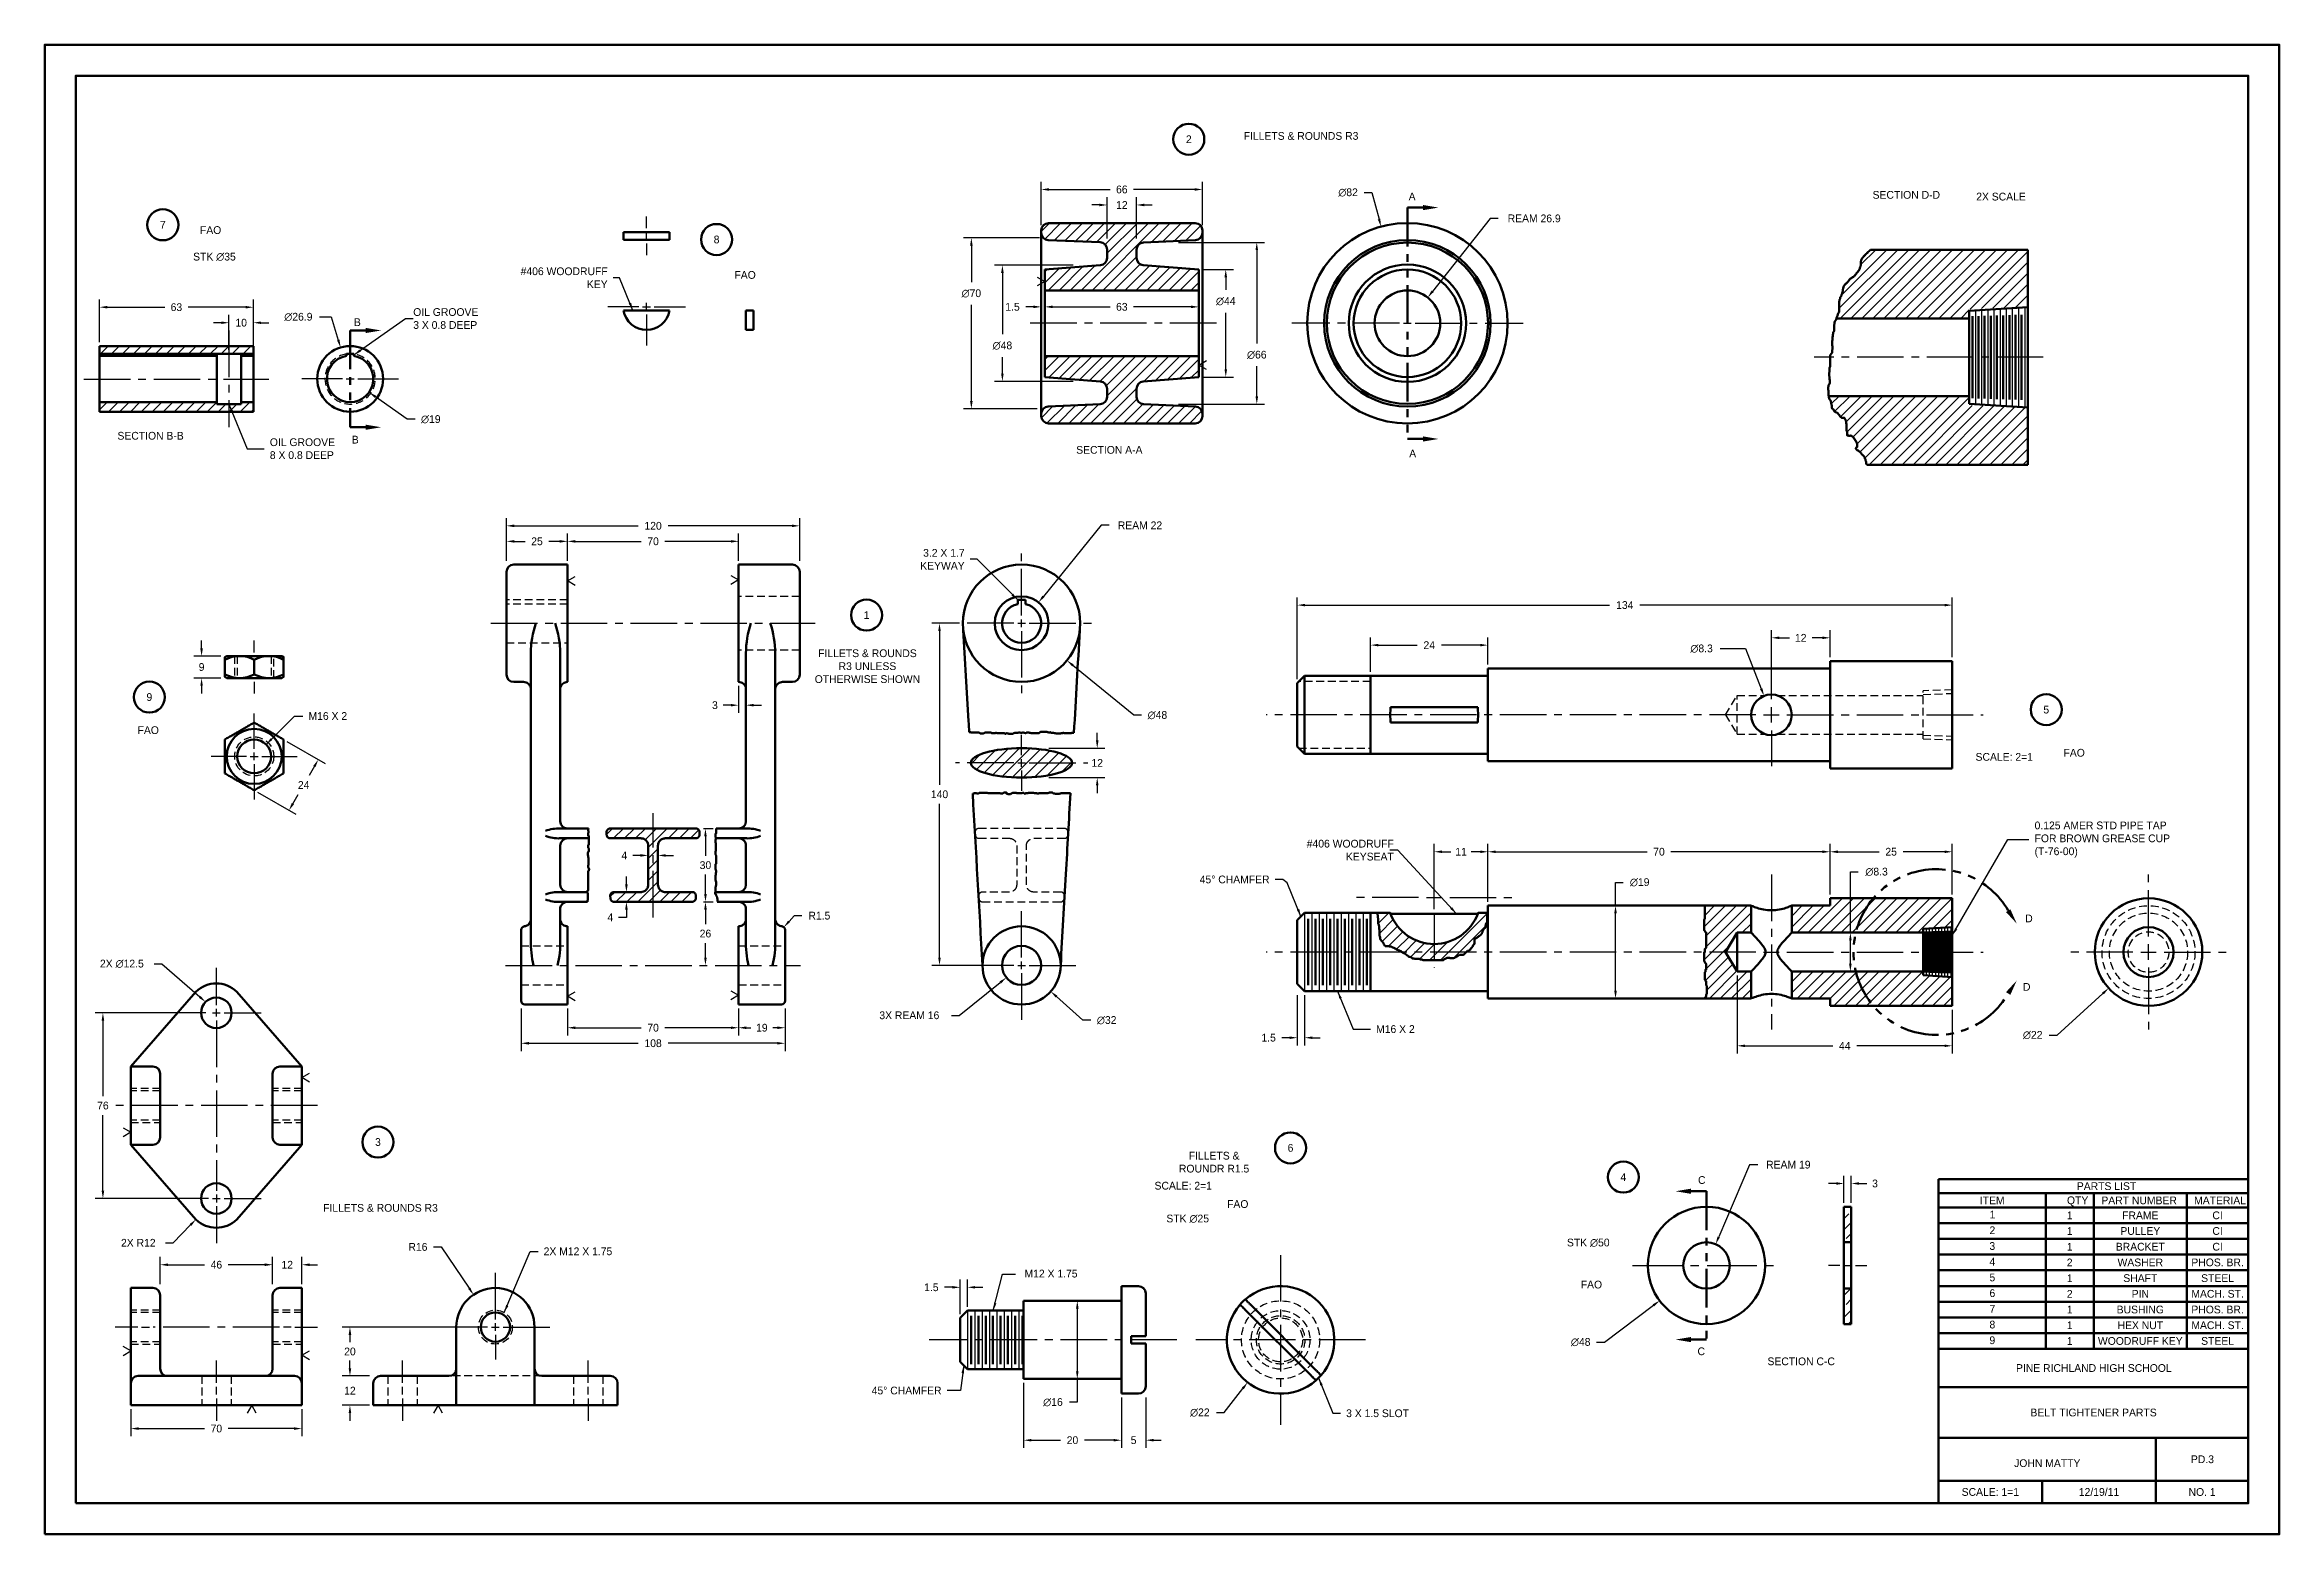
# Model space of a CAD drawing. Header units: millimetres. Extents: x -51 to 863, y 13 to 623.
import ezdxf

# ---------------------------------------------------------------- set-up
doc = ezdxf.new("R2010")
doc.units = ezdxf.units.MM
doc.header["$LTSCALE"] = 25.4
for name, pattern in [('CENTER2', [1.125, 0.75, -0.125, 0.125, -0.125]), ('HIDDEN2', [0.1875, 0.125, -0.0625]), ('PHANTOM2', [1.25, 0.625, -0.125, 0.125, -0.125, 0.125, -0.125])]:
    doc.linetypes.add(name, pattern=pattern)
for name, color, linetype, lineweight in [('BORDER', 6, 'Continuous', 80), ('CENTER', 2, 'CENTER2', 30), ('CUTTING_PLANE', 3, 'PHANTOM2', 80), ('DIMENSION', 4, 'Continuous', 30), ('HIDDEN', 1, 'HIDDEN2', 30), ('OBJECT', 7, 'Continuous', 60), ('Visible (ANSI)', 7, 'Continuous', 50)]:
    doc.layers.add(name, color=color, linetype=linetype, lineweight=lineweight)
doc.styles.add('GDT', font='gdt.shx')
doc.styles.add('Label Text (ANSI)', font='TAHOMA.TTF')
doc.styles.add('Note Text (ANSI)', font='TAHOMA.TTF')
doc.styles.get("Standard").update_dxf_attribs({"font": 'TAHOMA.TTF'})
doc.dimstyles.new('ANSI', dxfattribs={"dimscale": 25.4, "dimtxt": 0.125, "dimasz": 0.125, "dimexe": 0.125, "dimexo": 0.0625, "dimgap": 0.09, "dimtad": 0, "dimtih": 1, "dimtoh": 1, "dimdec": 0, "dimzin": 0, "dimdsep": 46, "dimtxsty": 'GDT', "dimcen": 0, "dimadec": 0, "dimazin": 0, "dimtfac": 1, "dimtdec": 0, "dimtofl": 0, "dimtmove": 0, "dimatfit": 3, "dimfxl": 1, "dimtolj": 1, "dimtzin": 0, "dimarcsym": 0})
pattern_1 = [(45, (14.2622, -42.2928), (-2.245064, 2.245064), [])]

msp = doc.modelspace()

# ---------------------------------------------------------------- texts
at = {"layer": 'DIMENSION', "color": 7, "char_height": 3.175}
for s, width, insert, attachment_point in [('{\\Fgdt|c0;2}', 6.9999, (417.07, 583.89), 5), ('{\\Fgdt|c0;FILLETS & ROUNDS R3}', 57.5963, (463, 585.24), 5), ('{\\Fgdt|c0;2X SCALE}', 28.6801, (749.42, 560.41), 5), ('{\\Fgdt|c0;7}', 6.9999, (-2.75, 548.89), 5), ('{\\Fgdt|c0;FAO}', 8.9203, (12.44, 548.32), 1), ('{\\Fgdt|c0;8}', 6.9999, (223.83, 542.87), 5), ('{\\Fgdt|c0;FAO}', 8.9203, (231.14, 529.97), 1), ('{\\Fgdt|c0;1}', 6.9999, (285.21, 389.16), 5), ('{\\Fgdt|c0;FILLETS & ROUNDS R3 UNLESS OTHERWISE SHOWN}', 46.7289, (285.57, 368.25), 5), ('{\\Fgdt|c0;9}', 6.9999, (-8.27, 355.61), 5), ('{\\Fgdt|c0;5}', 6.9999, (767.94, 350.48), 5), ('{\\Fgdt|c0;FAO}', 8.9203, (-13.09, 343.68), 1), ('{\\Fgdt|c0;SCALE: 2=1}', 29.8158, (750.75, 331.13), 5), ('{\\Fgdt|c0;FAO}', 8.9203, (774.99, 334.42), 1), ('{\\Fgdt|c0;3}', 6.9999, (85.27, 173.51), 5), ('{\\Fgdt|c0;FILLETS & ROUNDR R1.5}', 32.8958, (427.42, 165.28), 5), ('{\\Fgdt|c0;6}', 6.9999, (458.69, 171.13), 5), ('{\\Fgdt|c0;SCALE: 2=1}', 29.8158, (414.79, 155.65), 5), ('{\\Fgdt|c0;4}', 6.9999, (594.88, 159.2), 5), ('{\\Fgdt|c0;FILLETS & ROUNDS R3 }', 61.1764, (86.3, 146.57), 5), ('{\\Fgdt|c0;FAO}', 8.9203, (432.73, 149.75), 1), ('{\\Fgdt|c0;FAO}', 8.9203, (577.45, 116.8), 1), ('{\\Fgdt|c0;PINE RICHLAND HIGH SCHOOL}', 74.2605, (787.4, 81.03), 5), ('{\\Fgdt|c0;BELT TIGHTENER PARTS}', 57.1939, (787.3, 62.82), 5), ('{\\Fgdt|c0;JOHN MATTY}', 31.9859, (768.35, 42.1), 5), ('{\\Fgdt|c0;PD.3}', 1, (831.85, 43.69), 5), ('{\\Fgdt|c0;SCALE: 1=1}', 27.2083, (745.07, 30.31), 5), ('{\\Fgdt|c0;12/19/11}', 17.5645, (789.52, 30.31), 5), ('{\\Fgdt|c0;NO. 1}', 19.4194, (831.7, 30.31), 5)]:
    msp.add_mtext_dynamic_manual_height_columns(s, width=width, gutter_width=1, heights=[0], dxfattribs=dict(at, insert=insert, attachment_point=attachment_point))
at = {"layer": 'DIMENSION', "color": 7}
for s, insert, char_height, attachment_point, style in [('{\\Fgdt|c0;A}', (508.45, 560.47), 3.175, 5, 'Label Text (ANSI)'), ('{\\Fgdt|c0;SECTION D-D}', (710.68, 561.12), 3.175, 5, 'Label Text (ANSI)'), ('STK n35', (18.36, 535.76), 3.175, 5, 'GDT'), ('\\A1;#406 WOODRUFF\\PKEY', (179.27, 527.23), 3.175, 6, 'GDT'), ('\\A1;OIL GROOVE\\P3 X 0.8 DEEP', (99.7, 510.52), 3.175, 4, 'GDT'), ('{\\Fgdt|c0;B}', (76.84, 509.04), 3.175, 5, 'Label Text (ANSI)'), ('{\\Fgdt|c0;SECTION B-B}', (-7.76, 462.54), 3.175, 5, 'Label Text (ANSI)'), ('\\A1;OIL GROOVE\\P8 X 0.8 DEEP', (41.03, 457.26), 3.175, 4, 'GDT'), ('{\\Fgdt|c0;B}', (75.99, 460.97), 3.175, 5, 'Label Text (ANSI)'), ('{\\Fgdt|c0;SECTION A-A}', (384.56, 456.77), 3.175, 5, 'Label Text (ANSI)'), ('{\\Fgdt|c0;A}', (508.68, 455.31), 3.175, 5, 'Label Text (ANSI)'), ('\\A1;3.2 X 1.7\\PKEYWAY', (325.35, 412), 3.175, 6, 'GDT'), ('\\A1;M16 X 2', (56.85, 347.85), 3.175, 4, 'GDT'), ('\\A1;0.125 AMER STD PIPE TAP\\PFOR BROWN GREASE CUP\\P(T-76-00)', (763.16, 297.33), 3.175, 4, 'GDT'), ('\\A1;#406 WOODRUFF\\PKEYSEAT', (500.95, 292.97), 3.175, 6, 'GDT'), ('\\A1;45%%D CHAMFER', (450.11, 280.97), 3.175, 6, 'GDT'), ('{\\Fgdt|c0;D}', (760.85, 265.04), 3.175, 5, 'Label Text (ANSI)'), ('{\\Fgdt|c0;D}', (759.94, 237.03), 3.175, 5, 'Label Text (ANSI)'), ('\\A1;M16 X 2', (493.71, 219.74), 3.175, 4, 'GDT'), ('{\\Fgdt|c0;C}', (626.98, 157.96), 3.175, 5, 'Label Text (ANSI)'), ('{\\Fgdt|c0;PARTS LIST}', (780.45, 153.85), 3.175, 7, 'Note Text (ANSI)'), ('ITEM', (745.82, 149.65), 3.175, 5, 'GDT'), ('QTY', (780.78, 149.25), 3.175, 5, 'GDT'), ('PART NUMBER', (805.94, 149.62), 3.175, 5, 'GDT'), ('MATERIAL', (839.05, 149.62), 3.175, 5, 'GDT'), ('STK n25', (416.62, 142.13), 3.175, 5, 'GDT'), ('2', (745.89, 137.42), 3.17, 5, 'GDT'), ('1', (745.93, 143.85), 3.17, 5, 'GDT'), ('1', (777.55, 143.53), 3.17, 5, 'GDT'), ('1', (777.55, 137.11), 3.17, 5, 'GDT'), ('PULLEY', (806.42, 137.11), 3.175, 5, 'GDT'), ('FRAME', (806.42, 143.53), 3.175, 5, 'GDT'), ('CI', (838.04, 143.53), 3.175, 5, 'GDT'), ('CI', (838.04, 137.11), 3.175, 5, 'GDT'), ('\\A1;2X M12 X 1.75', (153.07, 128.79), 3.175, 4, 'GDT'), ('\\A1;STK n50', (589.25, 132.3), 3.175, 6, 'GDT'), ('3', (745.85, 130.96), 3.17, 5, 'GDT'), ('1', (777.55, 130.68), 3.17, 5, 'GDT'), ('BRACKET', (806.42, 130.68), 3.175, 5, 'GDT'), ('CI', (838.04, 130.68), 3.175, 5, 'GDT'), ('\\A1;M12 X 1.75', (349.84, 119.67), 3.175, 4, 'GDT'), ('4', (745.87, 124.56), 3.17, 5, 'GDT'), ('5', (745.89, 118.1), 3.17, 5, 'GDT'), ('2', (777.51, 124.25), 3.17, 5, 'GDT'), ('1', (777.55, 117.82), 3.17, 5, 'GDT'), ('WASHER', (806.42, 124.25), 3.175, 5, 'GDT'), ('SHAFT', (806.42, 117.82), 3.175, 5, 'GDT'), ('PHOS. BR.', (838.04, 124.25), 3.175, 5, 'GDT'), ('STEEL', (838.04, 117.82), 3.175, 5, 'GDT'), ('6', (745.89, 111.68), 3.17, 5, 'GDT'), ('2', (777.55, 111.4), 3.17, 5, 'GDT'), ('PIN', (806.42, 111.4), 3.175, 5, 'GDT'), ('MACH. ST.', (838.04, 111.4), 3.175, 5, 'GDT'), ('7', (745.9, 105.28), 3.17, 5, 'GDT'), ('1', (777.55, 104.97), 3.17, 5, 'GDT'), ('BUSHING', (806.42, 104.97), 3.175, 5, 'GDT'), ('PHOS. BR.', (838.04, 104.97), 3.175, 5, 'GDT'), ('8', (745.88, 98.82), 3.17, 5, 'GDT'), ('9', (745.86, 92.4), 3.17, 5, 'GDT'), ('1', (777.55, 98.54), 3.17, 5, 'GDT'), ('1', (777.55, 92.11), 3.17, 5, 'GDT'), ('WOODRUFF KEY', (806.42, 92.11), 3.175, 5, 'GDT'), ('HEX NUT', (806.42, 98.54), 3.175, 5, 'GDT'), ('MACH. ST.', (838.04, 98.54), 3.175, 5, 'GDT'), ('STEEL', (838.04, 92.11), 3.175, 5, 'GDT'), ('{\\Fgdt|c0;C}', (626.76, 87.88), 3.175, 5, 'Label Text (ANSI)'), ('{\\Fgdt|c0;SECTION C-C}', (667.65, 83.76), 3.175, 5, 'Label Text (ANSI)'), ('\\A1;45%%D CHAMFER', (315.9, 71.83), 3.175, 6, 'GDT'), ('\\A1;3 X 1.5 SLOT', (481.45, 62.52), 3.175, 4, 'GDT')]:
    msp.add_mtext(s, dxfattribs=dict(at, insert=insert, char_height=char_height, attachment_point=attachment_point, style=style))

# ---------------------------------------------------------------- blocks, each defined once
blk = doc.blocks.new('*D10')
at = {"layer": 'Defpoints', "color": 0, "transparency": 16777216}
for p in [(632.66, 131.77), (625.18, 114.3)]:
    blk.add_point(p, dxfattribs=at)
at = {"layer": 'DIMENSION', "color": 0, "lineweight": -2, "transparency": 16777216}
for p, q in [((646.57, 164.26), (633.91, 134.69)), ((649.9, 164.26), (646.57, 164.26))]:
    blk.add_line(p, q, dxfattribs=at)
at = {"layer": 'DIMENSION', "color": 0, "transparency": 16777216}
blk.add_solid([(633.42, 134.9), (634.39, 134.48), (632.66, 131.77)], dxfattribs=at)
at = {"layer": 'DIMENSION', "color": 0, "transparency": 16777216, "insert": (662.39, 164.26), "char_height": 3.175, "attachment_point": 5, "style": 'GDT'}
blk.add_mtext('\\A1;REAM 19', dxfattribs=at)
blk = doc.blocks.new('*D11')
at = {"layer": 'Defpoints', "color": 0, "transparency": 16777216}
for p in [(514.84, 519.15), (498.2, 498.02)]:
    blk.add_point(p, dxfattribs=at)
at = {"layer": 'DIMENSION', "color": 0, "lineweight": -2, "transparency": 16777216}
for p, q in [((540.32, 551.5), (516.81, 521.65)), ((543.65, 551.5), (540.32, 551.5))]:
    blk.add_line(p, q, dxfattribs=at)
at = {"layer": 'DIMENSION', "color": 0, "transparency": 16777216}
blk.add_solid([(516.39, 521.98), (517.22, 521.32), (514.84, 519.15)], dxfattribs=at)
at = {"layer": 'DIMENSION', "color": 0, "transparency": 16777216, "insert": (558.4, 551.5), "char_height": 3.175, "attachment_point": 5, "style": 'GDT'}
blk.add_mtext('\\A1;REAM 26.9', dxfattribs=at)
blk = doc.blocks.new('*D12')
at = {"layer": 'Defpoints', "color": 0, "transparency": 16777216}
for p in [(355.57, 394.36), (341.7, 377.29)]:
    blk.add_point(p, dxfattribs=at)
at = {"layer": 'DIMENSION', "color": 0, "lineweight": -2, "transparency": 16777216}
for p, q in [((381.2, 425.91), (357.57, 396.83)), ((384.52, 425.91), (381.2, 425.91))]:
    blk.add_line(p, q, dxfattribs=at)
at = {"layer": 'DIMENSION', "color": 0, "transparency": 16777216}
blk.add_solid([(357.16, 397.16), (357.98, 396.49), (355.57, 394.36)], dxfattribs=at)
at = {"layer": 'DIMENSION', "color": 0, "transparency": 16777216, "insert": (397.09, 425.91), "char_height": 3.175, "attachment_point": 5, "style": 'GDT'}
blk.add_mtext('\\A1;REAM 22', dxfattribs=at)
blk = doc.blocks.new('*D13')
at = {"layer": 'Defpoints', "color": 0, "transparency": 16777216}
for p in [(162.85, 229.82), (232.85, 229.82), (232.85, 220.3)]:
    blk.add_point(p, dxfattribs=at)
at = {"layer": 'DIMENSION', "color": 0, "lineweight": -2, "transparency": 16777216}
for p, q in [((162.85, 228.24), (162.85, 217.12)), ((166.02, 220.3), (192.99, 220.3)), ((229.67, 220.3), (202.7, 220.3)), ((232.85, 228.24), (232.85, 217.12))]:
    blk.add_line(p, q, dxfattribs=at)
at = {"layer": 'DIMENSION', "color": 0, "transparency": 16777216}
for points in [[(166.02, 220.83), (166.02, 219.77), (162.85, 220.3)], [(229.67, 220.83), (229.67, 219.77), (232.85, 220.3)]]:
    blk.add_solid(points, dxfattribs=at)
at = {"layer": 'DIMENSION', "color": 0, "transparency": 16777216, "insert": (197.85, 220.3), "char_height": 3.175, "attachment_point": 5, "style": 'GDT'}
blk.add_mtext('\\A1;70', dxfattribs=at)
blk = doc.blocks.new('*D14')
at = {"layer": 'Defpoints', "color": 0, "transparency": 16777216}
for p in [(143.85, 229.82), (251.85, 229.82), (251.85, 213.95)]:
    blk.add_point(p, dxfattribs=at)
at = {"layer": 'DIMENSION', "color": 0, "lineweight": -2, "transparency": 16777216}
for p, q in [((143.85, 228.24), (143.85, 210.77)), ((251.85, 228.24), (251.85, 210.77)), ((147.02, 213.95), (191.71, 213.95)), ((248.67, 213.95), (203.99, 213.95))]:
    blk.add_line(p, q, dxfattribs=at)
at = {"layer": 'DIMENSION', "color": 0, "transparency": 16777216}
for points in [[(147.02, 214.48), (147.02, 213.42), (143.85, 213.95)], [(248.67, 214.48), (248.67, 213.42), (251.85, 213.95)]]:
    blk.add_solid(points, dxfattribs=at)
at = {"layer": 'DIMENSION', "color": 0, "transparency": 16777216, "insert": (197.85, 213.95), "char_height": 3.175, "attachment_point": 5, "style": 'GDT'}
blk.add_mtext('\\A1;108', dxfattribs=at)
blk = doc.blocks.new('*D15')
at = {"layer": 'Defpoints', "color": 0, "transparency": 16777216}
for p in [(358.16, 334.69), (358.16, 322.69), (379.59, 322.69)]:
    blk.add_point(p, dxfattribs=at)
at = {"layer": 'DIMENSION', "color": 0, "lineweight": -2, "transparency": 16777216}
for p, q in [((379.59, 337.87), (379.59, 341.04)), ((359.75, 334.69), (382.77, 334.69)), ((359.75, 322.69), (382.77, 322.69)), ((379.59, 319.52), (379.59, 316.34))]:
    blk.add_line(p, q, dxfattribs=at)
at = {"layer": 'DIMENSION', "color": 0, "transparency": 16777216}
for points in [[(379.07, 337.87), (380.12, 337.87), (379.59, 334.69)], [(379.07, 319.52), (380.12, 319.52), (379.59, 322.69)]]:
    blk.add_solid(points, dxfattribs=at)
at = {"layer": 'DIMENSION', "color": 0, "transparency": 16777216, "insert": (379.59, 328.69), "char_height": 3.175, "attachment_point": 5, "style": 'GDT'}
blk.add_mtext('\\A1;12', dxfattribs=at)
blk = doc.blocks.new('*D16')
at = {"layer": 'Defpoints', "color": 0, "transparency": 16777216}
for p in [(187.33, 275.83), (186.94, 271.82), (187.33, 271.82)]:
    blk.add_point(p, dxfattribs=at)
at = {"layer": 'DIMENSION', "color": 0, "lineweight": -2, "transparency": 16777216}
for p, q in [((185.74, 275.83), (183.76, 275.83)), ((186.94, 279), (186.94, 282.18)), ((185.74, 271.82), (183.76, 271.82)), ((186.94, 265.47), (183.76, 265.47)), ((186.94, 268.65), (186.94, 265.47))]:
    blk.add_line(p, q, dxfattribs=at)
at = {"layer": 'DIMENSION', "color": 0, "transparency": 16777216}
for points in [[(186.41, 279), (187.47, 279), (186.94, 275.83)], [(186.41, 268.65), (187.47, 268.65), (186.94, 271.82)]]:
    blk.add_solid(points, dxfattribs=at)
at = {"layer": 'DIMENSION', "color": 0, "transparency": 16777216, "insert": (180.34, 265.47), "char_height": 3.175, "attachment_point": 5, "style": 'GDT'}
blk.add_mtext('\\A1;4', dxfattribs=at)
blk = doc.blocks.new('*D17')
at = {"layer": 'Defpoints', "color": 0, "transparency": 16777216}
for p in [(195.85, 286.83), (199.85, 290.82), (199.85, 286.83)]:
    blk.add_point(p, dxfattribs=at)
at = {"layer": 'DIMENSION', "color": 0, "lineweight": -2, "transparency": 16777216}
for p, q in [((195.85, 288.41), (195.85, 294)), ((199.85, 288.41), (199.85, 294)), ((192.68, 290.82), (189.5, 290.82)), ((203.02, 290.82), (206.2, 290.82))]:
    blk.add_line(p, q, dxfattribs=at)
at = {"layer": 'DIMENSION', "color": 0, "transparency": 16777216}
for points in [[(192.68, 291.35), (192.68, 290.29), (195.85, 290.82)], [(203.02, 291.35), (203.02, 290.29), (199.85, 290.82)]]:
    blk.add_solid(points, dxfattribs=at)
at = {"layer": 'DIMENSION', "color": 0, "transparency": 16777216, "insert": (186.08, 290.82), "char_height": 3.175, "attachment_point": 5, "style": 'GDT'}
blk.add_mtext('\\A1;4', dxfattribs=at)
blk = doc.blocks.new('*D18')
at = {"layer": 'Defpoints', "color": 0, "transparency": 16777216}
for p in [(250.35, 260.32), (251.35, 261.44)]:
    blk.add_point(p, dxfattribs=at)
at = {"layer": 'DIMENSION', "color": 0, "lineweight": -2, "transparency": 16777216}
for p, q in [((255.6, 266.16), (253.47, 263.8)), ((258.77, 266.16), (255.6, 266.16))]:
    blk.add_line(p, q, dxfattribs=at)
at = {"layer": 'DIMENSION', "color": 0, "transparency": 16777216}
blk.add_solid([(253.08, 264.15), (253.87, 263.45), (251.35, 261.44)], dxfattribs=at)
at = {"layer": 'DIMENSION', "color": 0, "transparency": 16777216, "insert": (265.9, 266.16), "char_height": 3.175, "attachment_point": 5, "style": 'GDT'}
blk.add_mtext('\\A1;R1.5', dxfattribs=at)
blk = doc.blocks.new('*D19')
at = {"layer": 'Defpoints', "color": 0, "transparency": 16777216}
for p in [(232.85, 229.82), (251.85, 229.82), (251.85, 220.3)]:
    blk.add_point(p, dxfattribs=at)
at = {"layer": 'DIMENSION', "color": 0, "lineweight": -2, "transparency": 16777216}
for p, q in [((232.85, 228.24), (232.85, 217.12)), ((236.02, 220.3), (237.79, 220.3)), ((248.67, 220.3), (246.9, 220.3)), ((251.85, 228.24), (251.85, 217.12))]:
    blk.add_line(p, q, dxfattribs=at)
at = {"layer": 'DIMENSION', "color": 0, "transparency": 16777216}
for points in [[(236.02, 220.83), (236.02, 219.77), (232.85, 220.3)], [(248.67, 220.83), (248.67, 219.77), (251.85, 220.3)]]:
    blk.add_solid(points, dxfattribs=at)
at = {"layer": 'DIMENSION', "color": 0, "transparency": 16777216, "insert": (242.35, 220.3), "char_height": 3.175, "attachment_point": 5, "style": 'GDT'}
blk.add_mtext('\\A1;19', dxfattribs=at)
blk = doc.blocks.new('*D20')
at = {"layer": 'Defpoints', "color": 0, "transparency": 16777216}
for p in [(162.85, 419.35), (137.85, 409.82), (162.85, 409.82)]:
    blk.add_point(p, dxfattribs=at)
at = {"layer": 'DIMENSION', "color": 0, "lineweight": -2, "transparency": 16777216}
for p, q in [((137.85, 411.41), (137.85, 422.52)), ((162.85, 411.41), (162.85, 422.52)), ((141.02, 419.35), (145.49, 419.35)), ((159.67, 419.35), (155.2, 419.35))]:
    blk.add_line(p, q, dxfattribs=at)
at = {"layer": 'DIMENSION', "color": 0, "transparency": 16777216}
for points in [[(141.02, 419.88), (141.02, 418.82), (137.85, 419.35)], [(159.67, 419.88), (159.67, 418.82), (162.85, 419.35)]]:
    blk.add_solid(points, dxfattribs=at)
at = {"layer": 'DIMENSION', "color": 0, "transparency": 16777216, "insert": (150.35, 419.35), "char_height": 3.175, "attachment_point": 5, "style": 'GDT'}
blk.add_mtext('\\A1;25', dxfattribs=at)
blk = doc.blocks.new('*D21')
at = {"layer": 'Defpoints', "color": 0, "transparency": 16777216}
for p in [(336.71, 256.49), (360.57, 235.16)]:
    blk.add_point(p, dxfattribs=at)
at = {"layer": 'DIMENSION', "color": 0, "lineweight": -2, "transparency": 16777216}
for p, q in [((373.76, 223.36), (362.93, 233.05)), ((376.94, 223.36), (373.76, 223.36))]:
    blk.add_line(p, q, dxfattribs=at)
at = {"layer": 'DIMENSION', "color": 0, "transparency": 16777216}
blk.add_solid([(363.28, 233.44), (362.58, 232.65), (360.57, 235.16)], dxfattribs=at)
at = {"layer": 'DIMENSION', "color": 0, "transparency": 16777216, "insert": (383.46, 223.36), "char_height": 3.175, "attachment_point": 5, "style": 'GDT'}
blk.add_mtext('\\A1;∅32', dxfattribs=at)
blk = doc.blocks.new('*D22')
at = {"layer": 'Defpoints', "color": 0, "transparency": 16777216}
for p in [(232.85, 419.35), (162.85, 409.82), (232.85, 409.82)]:
    blk.add_point(p, dxfattribs=at)
at = {"layer": 'DIMENSION', "color": 0, "lineweight": -2, "transparency": 16777216}
for p, q in [((162.85, 411.41), (162.85, 422.52)), ((232.85, 411.41), (232.85, 422.52)), ((166.02, 419.35), (192.99, 419.35)), ((229.67, 419.35), (202.7, 419.35))]:
    blk.add_line(p, q, dxfattribs=at)
at = {"layer": 'DIMENSION', "color": 0, "transparency": 16777216}
for points in [[(166.02, 419.88), (166.02, 418.82), (162.85, 419.35)], [(229.67, 419.88), (229.67, 418.82), (232.85, 419.35)]]:
    blk.add_solid(points, dxfattribs=at)
at = {"layer": 'DIMENSION', "color": 0, "transparency": 16777216, "insert": (197.85, 419.35), "char_height": 3.175, "attachment_point": 5, "style": 'GDT'}
blk.add_mtext('\\A1;70', dxfattribs=at)
blk = doc.blocks.new('*D23')
at = {"layer": 'Defpoints', "color": 0, "transparency": 16777216}
for p in [(257.85, 425.7), (137.85, 409.82), (257.85, 409.82)]:
    blk.add_point(p, dxfattribs=at)
at = {"layer": 'DIMENSION', "color": 0, "lineweight": -2, "transparency": 16777216}
for p, q in [((137.85, 411.41), (137.85, 428.87)), ((141.02, 425.7), (191.71, 425.7)), ((254.67, 425.7), (203.99, 425.7)), ((257.85, 411.41), (257.85, 428.87))]:
    blk.add_line(p, q, dxfattribs=at)
at = {"layer": 'DIMENSION', "color": 0, "transparency": 16777216}
for points in [[(141.02, 426.23), (141.02, 425.17), (137.85, 425.7)], [(254.67, 426.23), (254.67, 425.17), (257.85, 425.7)]]:
    blk.add_solid(points, dxfattribs=at)
at = {"layer": 'DIMENSION', "color": 0, "transparency": 16777216, "insert": (197.85, 425.7), "char_height": 3.175, "attachment_point": 5, "style": 'GDT'}
blk.add_mtext('\\A1;120', dxfattribs=at)
blk = doc.blocks.new('*D24')
at = {"layer": 'Defpoints', "color": 0, "transparency": 16777216}
for p in [(330.08, 401.04), (367.2, 370.61)]:
    blk.add_point(p, dxfattribs=at)
at = {"layer": 'DIMENSION', "color": 0, "lineweight": -2, "transparency": 16777216}
for p, q in [((394.52, 348.2), (369.65, 368.6)), ((397.7, 348.2), (394.52, 348.2))]:
    blk.add_line(p, q, dxfattribs=at)
at = {"layer": 'DIMENSION', "color": 0, "transparency": 16777216}
blk.add_solid([(369.99, 369), (369.32, 368.19), (367.2, 370.61)], dxfattribs=at)
at = {"layer": 'DIMENSION', "color": 0, "transparency": 16777216, "insert": (404.22, 348.2), "char_height": 3.175, "attachment_point": 5, "style": 'GDT'}
blk.add_mtext('\\A1;∅48', dxfattribs=at)
blk = doc.blocks.new('*D25')
at = {"layer": 'Defpoints', "color": 0, "transparency": 16777216}
for p in [(688.16, 156.56), (685.16, 147.04), (688.16, 147.04)]:
    blk.add_point(p, dxfattribs=at)
at = {"layer": 'DIMENSION', "color": 0, "lineweight": -2, "transparency": 16777216}
for p, q in [((681.99, 156.56), (678.81, 156.56)), ((685.16, 148.62), (685.16, 159.74)), ((688.16, 148.62), (688.16, 159.74)), ((691.34, 156.56), (694.51, 156.56))]:
    blk.add_line(p, q, dxfattribs=at)
at = {"layer": 'DIMENSION', "color": 0, "transparency": 16777216}
for points in [[(681.99, 157.09), (681.99, 156.03), (685.16, 156.56)], [(691.34, 157.09), (691.34, 156.03), (688.16, 156.56)]]:
    blk.add_solid(points, dxfattribs=at)
at = {"layer": 'DIMENSION', "color": 0, "transparency": 16777216, "insert": (697.86, 156.56), "char_height": 3.175, "attachment_point": 5, "style": 'GDT'}
blk.add_mtext('\\A1;3', dxfattribs=at)
blk = doc.blocks.new('*D26')
at = {"layer": 'Defpoints', "color": 0, "transparency": 16777216}
for p in [(648.1, 137.46), (609.73, 108.62)]:
    blk.add_point(p, dxfattribs=at)
at = {"layer": 'DIMENSION', "color": 0, "lineweight": -2, "transparency": 16777216}
for p, q in [((587.13, 91.63), (607.19, 106.71)), ((583.95, 91.63), (587.13, 91.63))]:
    blk.add_line(p, q, dxfattribs=at)
at = {"layer": 'DIMENSION', "color": 0, "transparency": 16777216}
blk.add_solid([(606.88, 107.13), (607.51, 106.29), (609.73, 108.62)], dxfattribs=at)
at = {"layer": 'DIMENSION', "color": 0, "transparency": 16777216, "insert": (577.43, 91.63), "char_height": 3.175, "attachment_point": 5, "style": 'GDT'}
blk.add_mtext('\\A1;∅48', dxfattribs=at)
blk = doc.blocks.new('*D27')
at = {"layer": 'Defpoints', "color": 0, "transparency": 16777216}
for p in [(461.47, 235.27), (464.47, 235.27), (461.47, 216.22)]:
    blk.add_point(p, dxfattribs=at)
at = {"layer": 'DIMENSION', "color": 0, "lineweight": -2, "transparency": 16777216}
for p, q in [((461.47, 233.68), (461.47, 213.05)), ((464.47, 233.68), (464.47, 213.05)), ((458.3, 216.22), (455.12, 216.22)), ((467.65, 216.22), (470.82, 216.22))]:
    blk.add_line(p, q, dxfattribs=at)
at = {"layer": 'DIMENSION', "color": 0, "transparency": 16777216}
for points in [[(458.3, 216.75), (458.3, 215.69), (461.47, 216.22)], [(467.65, 216.75), (467.65, 215.69), (464.47, 216.22)]]:
    blk.add_solid(points, dxfattribs=at)
at = {"layer": 'DIMENSION', "color": 0, "transparency": 16777216, "insert": (449.74, 216.22), "char_height": 3.175, "attachment_point": 5, "style": 'GDT'}
blk.add_mtext('\\A1;1.5', dxfattribs=at)
blk = doc.blocks.new('*D28')
at = {"layer": 'Defpoints', "color": 0, "transparency": 16777216}
for p in [(729.47, 393.26), (729.47, 370.36), (461.47, 361.36)]:
    blk.add_point(p, dxfattribs=at)
at = {"layer": 'DIMENSION', "color": 0, "lineweight": -2, "transparency": 16777216}
for p, q in [((461.47, 362.95), (461.47, 396.43)), ((464.65, 393.26), (589.26, 393.26)), ((726.3, 393.26), (601.69, 393.26)), ((729.47, 371.95), (729.47, 396.43))]:
    blk.add_line(p, q, dxfattribs=at)
at = {"layer": 'DIMENSION', "color": 0, "transparency": 16777216}
for points in [[(464.65, 393.78), (464.65, 392.73), (461.47, 393.26)], [(726.3, 393.78), (726.3, 392.73), (729.47, 393.26)]]:
    blk.add_solid(points, dxfattribs=at)
at = {"layer": 'DIMENSION', "color": 0, "transparency": 16777216, "insert": (595.47, 393.26), "char_height": 3.175, "attachment_point": 5, "style": 'GDT'}
blk.add_mtext('\\A1;134', dxfattribs=at)
blk = doc.blocks.new('*D29')
at = {"layer": 'Defpoints', "color": 0, "transparency": 16777216}
for p in [(679.47, 292.32), (539.47, 273.27), (679.47, 273.27)]:
    blk.add_point(p, dxfattribs=at)
at = {"layer": 'DIMENSION', "color": 0, "lineweight": -2, "transparency": 16777216}
for p, q in [((539.47, 274.86), (539.47, 295.5)), ((679.47, 274.86), (679.47, 295.5)), ((542.65, 292.32), (604.62, 292.32)), ((676.3, 292.32), (614.33, 292.32))]:
    blk.add_line(p, q, dxfattribs=at)
at = {"layer": 'DIMENSION', "color": 0, "transparency": 16777216}
for points in [[(542.65, 292.85), (542.65, 291.79), (539.47, 292.32)], [(676.3, 292.85), (676.3, 291.79), (679.47, 292.32)]]:
    blk.add_solid(points, dxfattribs=at)
at = {"layer": 'DIMENSION', "color": 0, "transparency": 16777216, "insert": (609.47, 292.32), "char_height": 3.175, "attachment_point": 5, "style": 'GDT'}
blk.add_mtext('\\A1;70', dxfattribs=at)
blk = doc.blocks.new('*D30')
at = {"layer": 'Defpoints', "color": 0, "transparency": 16777216}
for p in [(729.47, 292.32), (679.47, 273.27), (729.47, 273.27)]:
    blk.add_point(p, dxfattribs=at)
at = {"layer": 'DIMENSION', "color": 0, "lineweight": -2, "transparency": 16777216}
for p, q in [((679.47, 274.86), (679.47, 295.5)), ((729.47, 274.86), (729.47, 295.5)), ((682.65, 292.32), (699.62, 292.32)), ((726.3, 292.32), (709.33, 292.32))]:
    blk.add_line(p, q, dxfattribs=at)
at = {"layer": 'DIMENSION', "color": 0, "transparency": 16777216}
for points in [[(682.65, 292.85), (682.65, 291.79), (679.47, 292.32)], [(726.3, 292.85), (726.3, 291.79), (729.47, 292.32)]]:
    blk.add_solid(points, dxfattribs=at)
at = {"layer": 'DIMENSION', "color": 0, "transparency": 16777216, "insert": (704.47, 292.32), "char_height": 3.175, "attachment_point": 5, "style": 'GDT'}
blk.add_mtext('\\A1;25', dxfattribs=at)
blk = doc.blocks.new('*D31')
at = {"layer": 'Defpoints', "color": 0, "transparency": 16777216}
for p in [(539.47, 292.32), (517.47, 267.27), (539.47, 270.27)]:
    blk.add_point(p, dxfattribs=at)
at = {"layer": 'DIMENSION', "color": 0, "lineweight": -2, "transparency": 16777216}
for p, q in [((517.47, 268.86), (517.47, 295.5)), ((539.47, 271.86), (539.47, 295.5)), ((520.65, 292.32), (524.3, 292.32)), ((536.3, 292.32), (532.65, 292.32))]:
    blk.add_line(p, q, dxfattribs=at)
at = {"layer": 'DIMENSION', "color": 0, "transparency": 16777216}
for points in [[(520.65, 292.85), (520.65, 291.79), (517.47, 292.32)], [(536.3, 292.85), (536.3, 291.79), (539.47, 292.32)]]:
    blk.add_solid(points, dxfattribs=at)
at = {"layer": 'DIMENSION', "color": 0, "transparency": 16777216, "insert": (528.47, 292.32), "char_height": 3.175, "attachment_point": 5, "style": 'GDT'}
blk.add_mtext('\\A1;11', dxfattribs=at)
blk = doc.blocks.new('*D32')
at = {"layer": 'Defpoints', "color": 0, "transparency": 16777216}
for p in [(539.47, 376.88), (539.47, 367.36), (491.47, 364.36)]:
    blk.add_point(p, dxfattribs=at)
at = {"layer": 'DIMENSION', "color": 0, "lineweight": -2, "transparency": 16777216}
for p, q in [((491.47, 365.95), (491.47, 380.06)), ((494.65, 376.88), (510.54, 376.88)), ((536.3, 376.88), (520.41, 376.88)), ((539.47, 368.95), (539.47, 380.06))]:
    blk.add_line(p, q, dxfattribs=at)
at = {"layer": 'DIMENSION', "color": 0, "transparency": 16777216}
for points in [[(494.65, 377.41), (494.65, 376.35), (491.47, 376.88)], [(536.3, 377.41), (536.3, 376.35), (539.47, 376.88)]]:
    blk.add_solid(points, dxfattribs=at)
at = {"layer": 'DIMENSION', "color": 0, "transparency": 16777216, "insert": (515.47, 376.88), "char_height": 3.175, "attachment_point": 5, "style": 'GDT'}
blk.add_mtext('\\A1;24', dxfattribs=at)
blk = doc.blocks.new('*D33')
at = {"layer": 'Defpoints', "color": 0, "transparency": 16777216}
for p in [(826.07, 266.06), (793.48, 236.49)]:
    blk.add_point(p, dxfattribs=at)
at = {"layer": 'DIMENSION', "color": 0, "lineweight": -2, "transparency": 16777216}
for p, q in [((772.35, 217.3), (791.13, 234.35)), ((769.17, 217.3), (772.35, 217.3))]:
    blk.add_line(p, q, dxfattribs=at)
at = {"layer": 'DIMENSION', "color": 0, "transparency": 16777216}
blk.add_solid([(790.78, 234.74), (791.49, 233.96), (793.48, 236.49)], dxfattribs=at)
at = {"layer": 'DIMENSION', "color": 0, "transparency": 16777216, "insert": (762.39, 217.3), "char_height": 3.175, "attachment_point": 5, "style": 'GDT'}
blk.add_mtext('\\A1;n22', dxfattribs=at)
blk = doc.blocks.new('*D34')
at = {"layer": 'Defpoints', "color": 0, "transparency": 16777216}
for p in [(641.47, 243.32), (729.47, 229.27), (641.47, 212.91)]:
    blk.add_point(p, dxfattribs=at)
at = {"layer": 'DIMENSION', "color": 0, "lineweight": -2, "transparency": 16777216}
for p, q in [((641.47, 241.73), (641.47, 209.73)), ((729.47, 227.68), (729.47, 209.73)), ((644.65, 212.91), (680.54, 212.91)), ((726.3, 212.91), (690.41, 212.91))]:
    blk.add_line(p, q, dxfattribs=at)
at = {"layer": 'DIMENSION', "color": 0, "transparency": 16777216}
for points in [[(644.65, 213.43), (644.65, 212.38), (641.47, 212.91)], [(726.3, 213.43), (726.3, 212.38), (729.47, 212.91)]]:
    blk.add_solid(points, dxfattribs=at)
at = {"layer": 'DIMENSION', "color": 0, "transparency": 16777216, "insert": (685.47, 212.91), "char_height": 3.175, "attachment_point": 5, "style": 'GDT'}
blk.add_mtext('\\A1;44', dxfattribs=at)
blk = doc.blocks.new('*D35')
at = {"layer": 'Defpoints', "color": 0, "transparency": 16777216}
for p in [(349.47, 76.56), (389.47, 70.56), (389.47, 51.51)]:
    blk.add_point(p, dxfattribs=at)
at = {"layer": 'DIMENSION', "color": 0, "lineweight": -2, "transparency": 16777216}
for p, q in [((349.47, 74.97), (349.47, 48.33)), ((389.47, 68.97), (389.47, 48.33)), ((352.64, 51.51), (364.61, 51.51)), ((386.29, 51.51), (374.33, 51.51))]:
    blk.add_line(p, q, dxfattribs=at)
at = {"layer": 'DIMENSION', "color": 0, "transparency": 16777216}
for points in [[(352.64, 52.04), (352.64, 50.98), (349.47, 51.51)], [(386.29, 52.04), (386.29, 50.98), (389.47, 51.51)]]:
    blk.add_solid(points, dxfattribs=at)
at = {"layer": 'DIMENSION', "color": 0, "transparency": 16777216, "insert": (369.47, 51.51), "char_height": 3.175, "attachment_point": 5, "style": 'GDT'}
blk.add_mtext('\\A1;20', dxfattribs=at)
blk = doc.blocks.new('*D36')
at = {"layer": 'Defpoints', "color": 0, "transparency": 16777216}
for p in [(389.47, 70.56), (399.47, 70.56), (399.47, 51.51)]:
    blk.add_point(p, dxfattribs=at)
at = {"layer": 'DIMENSION', "color": 0, "lineweight": -2, "transparency": 16777216}
for p, q in [((389.47, 68.97), (389.47, 48.33)), ((399.47, 68.97), (399.47, 48.33)), ((386.29, 51.51), (383.12, 51.51)), ((402.64, 51.51), (405.82, 51.51))]:
    blk.add_line(p, q, dxfattribs=at)
at = {"layer": 'DIMENSION', "color": 0, "transparency": 16777216}
for points in [[(386.29, 52.04), (386.29, 50.98), (389.47, 51.51)], [(402.64, 52.04), (402.64, 50.98), (399.47, 51.51)]]:
    blk.add_solid(points, dxfattribs=at)
at = {"layer": 'DIMENSION', "color": 0, "transparency": 16777216, "insert": (394.47, 51.51), "char_height": 3.175, "attachment_point": 5, "style": 'GDT'}
blk.add_mtext('\\A1;5', dxfattribs=at)
blk = doc.blocks.new('*D37')
at = {"layer": 'Defpoints', "color": 0, "transparency": 16777216}
for p in [(468.13, 109.94), (441.14, 75.18)]:
    blk.add_point(p, dxfattribs=at)
at = {"layer": 'DIMENSION', "color": 0, "lineweight": -2, "transparency": 16777216}
for p, q in [((431.54, 62.81), (439.19, 72.68)), ((428.36, 62.81), (431.54, 62.81))]:
    blk.add_line(p, q, dxfattribs=at)
at = {"layer": 'DIMENSION', "color": 0, "transparency": 16777216}
blk.add_solid([(438.78, 73), (439.61, 72.35), (441.14, 75.18)], dxfattribs=at)
at = {"layer": 'DIMENSION', "color": 0, "transparency": 16777216, "insert": (421.58, 62.81), "char_height": 3.175, "attachment_point": 5, "style": 'GDT'}
blk.add_mtext('\\A1;n22', dxfattribs=at)
blk = doc.blocks.new('*D38')
at = {"layer": 'Defpoints', "color": 0, "transparency": 16777216}
for p in [(326.47, 114.08), (323.47, 101.56), (326.47, 104.56)]:
    blk.add_point(p, dxfattribs=at)
at = {"layer": 'DIMENSION', "color": 0, "lineweight": -2, "transparency": 16777216}
for p, q in [((320.29, 114.08), (317.12, 114.08)), ((323.47, 103.15), (323.47, 117.26)), ((326.47, 106.15), (326.47, 117.26)), ((329.64, 114.08), (332.82, 114.08))]:
    blk.add_line(p, q, dxfattribs=at)
at = {"layer": 'DIMENSION', "color": 0, "transparency": 16777216}
for points in [[(320.29, 114.61), (320.29, 113.56), (323.47, 114.08)], [(329.64, 114.61), (329.64, 113.56), (326.47, 114.08)]]:
    blk.add_solid(points, dxfattribs=at)
at = {"layer": 'DIMENSION', "color": 0, "transparency": 16777216, "insert": (311.73, 114.08), "char_height": 3.175, "attachment_point": 5, "style": 'GDT'}
blk.add_mtext('\\A1;1.5', dxfattribs=at)
blk = doc.blocks.new('*D39')
at = {"layer": 'Defpoints', "color": 0, "transparency": 16777216}
for p in [(34.3, 508.82), (24.3, 496.14), (34.3, 496.14)]:
    blk.add_point(p, dxfattribs=at)
at = {"layer": 'DIMENSION', "color": 0, "lineweight": -2, "transparency": 16777216}
for p, q in [((21.12, 508.82), (17.95, 508.82)), ((24.3, 497.73), (24.3, 511.99)), ((34.3, 497.73), (34.3, 511.99)), ((37.47, 508.82), (40.65, 508.82))]:
    blk.add_line(p, q, dxfattribs=at)
at = {"layer": 'DIMENSION', "color": 0, "transparency": 16777216}
for points in [[(21.12, 509.34), (21.12, 508.29), (24.3, 508.82)], [(37.47, 509.34), (37.47, 508.29), (34.3, 508.82)]]:
    blk.add_solid(points, dxfattribs=at)
at = {"layer": 'DIMENSION', "color": 0, "transparency": 16777216, "insert": (29.3, 508.82), "char_height": 3.175, "attachment_point": 5, "style": 'GDT'}
blk.add_mtext('\\A1;10', dxfattribs=at)
blk = doc.blocks.new('*D40')
at = {"layer": 'Defpoints', "color": 0, "transparency": 16777216}
for p in [(69.97, 498.71), (77.81, 472.97)]:
    blk.add_point(p, dxfattribs=at)
at = {"layer": 'DIMENSION', "color": 0, "lineweight": -2, "transparency": 16777216}
for p, q in [((61.41, 511.17), (66.18, 511.17)), ((66.18, 511.17), (69.05, 501.74))]:
    blk.add_line(p, q, dxfattribs=at)
at = {"layer": 'DIMENSION', "color": 0, "transparency": 16777216}
blk.add_solid([(69.55, 501.9), (68.54, 501.59), (69.97, 498.71)], dxfattribs=at)
at = {"layer": 'DIMENSION', "color": 0, "transparency": 16777216, "insert": (52.7, 511.17), "char_height": 3.175, "attachment_point": 5, "style": 'GDT'}
blk.add_mtext('\\A1;∅26.9', dxfattribs=at)
blk = doc.blocks.new('*D41')
at = {"layer": 'Defpoints', "color": 0, "transparency": 16777216}
for p in [(34.3, 515.17), (-28.7, 499.29), (34.3, 499.29)]:
    blk.add_point(p, dxfattribs=at)
at = {"layer": 'DIMENSION', "color": 0, "lineweight": -2, "transparency": 16777216}
for p, q in [((-28.7, 500.88), (-28.7, 518.34)), ((-25.53, 515.17), (-1.98, 515.17)), ((31.12, 515.17), (7.58, 515.17)), ((34.3, 500.88), (34.3, 518.34))]:
    blk.add_line(p, q, dxfattribs=at)
at = {"layer": 'DIMENSION', "color": 0, "transparency": 16777216}
for points in [[(-25.53, 515.69), (-25.53, 514.64), (-28.7, 515.17)], [(31.12, 515.69), (31.12, 514.64), (34.3, 515.17)]]:
    blk.add_solid(points, dxfattribs=at)
at = {"layer": 'DIMENSION', "color": 0, "transparency": 16777216, "insert": (2.8, 515.17), "char_height": 3.175, "attachment_point": 5, "style": 'GDT'}
blk.add_mtext('\\A1;63', dxfattribs=at)
blk = doc.blocks.new('*D42')
at = {"layer": 'Defpoints', "color": 0, "transparency": 16777216}
for p in [(66.14, 491.33), (81.65, 480.35)]:
    blk.add_point(p, dxfattribs=at)
at = {"layer": 'DIMENSION', "color": 0, "lineweight": -2, "transparency": 16777216}
for p, q in [((97.27, 469.29), (84.24, 478.52)), ((100.44, 469.29), (97.27, 469.29))]:
    blk.add_line(p, q, dxfattribs=at)
at = {"layer": 'DIMENSION', "color": 0, "transparency": 16777216}
blk.add_solid([(84.54, 478.95), (83.93, 478.09), (81.65, 480.35)], dxfattribs=at)
at = {"layer": 'DIMENSION', "color": 0, "transparency": 16777216, "insert": (106.89, 469.29), "char_height": 3.175, "attachment_point": 5, "style": 'GDT'}
blk.add_mtext('\\A1;∅19', dxfattribs=at)
blk = doc.blocks.new('*D43')
at = {"layer": 'Defpoints', "color": 0, "transparency": 16777216}
for p in [(495.74, 548.14), (517.31, 469.03)]:
    blk.add_point(p, dxfattribs=at)
at = {"layer": 'DIMENSION', "color": 0, "lineweight": -2, "transparency": 16777216}
for p, q in [((488.76, 562.1), (491.93, 562.1)), ((491.93, 562.1), (494.9, 551.21))]:
    blk.add_line(p, q, dxfattribs=at)
at = {"layer": 'DIMENSION', "color": 0, "transparency": 16777216}
blk.add_solid([(495.41, 551.35), (494.39, 551.07), (495.74, 548.14)], dxfattribs=at)
at = {"layer": 'DIMENSION', "color": 0, "transparency": 16777216, "insert": (482.24, 562.1), "char_height": 3.175, "attachment_point": 5, "style": 'GDT'}
blk.add_mtext('\\A1;∅82', dxfattribs=at)
blk = doc.blocks.new('*D44')
at = {"layer": 'Defpoints', "color": 0, "transparency": 16777216}
for p in [(422.67, 563.35), (356.67, 547.22), (422.67, 547.22)]:
    blk.add_point(p, dxfattribs=at)
at = {"layer": 'DIMENSION', "color": 0, "lineweight": -2, "transparency": 16777216}
for p, q in [((356.67, 548.81), (356.67, 566.53)), ((359.84, 563.35), (384.89, 563.35)), ((419.49, 563.35), (394.45, 563.35)), ((422.67, 548.81), (422.67, 566.53))]:
    blk.add_line(p, q, dxfattribs=at)
at = {"layer": 'DIMENSION', "color": 0, "transparency": 16777216}
for points in [[(359.84, 563.88), (359.84, 562.82), (356.67, 563.35)], [(419.49, 563.88), (419.49, 562.82), (422.67, 563.35)]]:
    blk.add_solid(points, dxfattribs=at)
at = {"layer": 'DIMENSION', "color": 0, "transparency": 16777216, "insert": (389.67, 563.35), "char_height": 3.175, "attachment_point": 5, "style": 'GDT'}
blk.add_mtext('\\A1;66', dxfattribs=at)
blk = doc.blocks.new('*D45')
at = {"layer": 'Defpoints', "color": 0, "transparency": 16777216}
for p in [(395.67, 557), (383.67, 541.74), (395.67, 541.71)]:
    blk.add_point(p, dxfattribs=at)
at = {"layer": 'DIMENSION', "color": 0, "lineweight": -2, "transparency": 16777216}
for p, q in [((383.67, 543.32), (383.67, 560.18)), ((395.67, 543.3), (395.67, 560.18)), ((380.49, 557), (377.32, 557)), ((398.84, 557), (402.02, 557))]:
    blk.add_line(p, q, dxfattribs=at)
at = {"layer": 'DIMENSION', "color": 0, "transparency": 16777216}
for points in [[(380.49, 557.53), (380.49, 556.47), (383.67, 557)], [(398.84, 557.53), (398.84, 556.47), (395.67, 557)]]:
    blk.add_solid(points, dxfattribs=at)
at = {"layer": 'DIMENSION', "color": 0, "transparency": 16777216, "insert": (389.67, 557), "char_height": 3.175, "attachment_point": 5, "style": 'GDT'}
blk.add_mtext('\\A1;12', dxfattribs=at)
blk = doc.blocks.new('*D46')
at = {"layer": 'Defpoints', "color": 0, "transparency": 16777216}
for p in [(358.17, 522.04), (421.17, 522.04), (421.17, 515.31)]:
    blk.add_point(p, dxfattribs=at)
at = {"layer": 'DIMENSION', "color": 0, "lineweight": -2, "transparency": 16777216}
for p, q in [((358.17, 520.45), (358.17, 512.14)), ((361.34, 515.31), (384.89, 515.31)), ((417.99, 515.31), (394.45, 515.31)), ((421.17, 520.45), (421.17, 512.14))]:
    blk.add_line(p, q, dxfattribs=at)
at = {"layer": 'DIMENSION', "color": 0, "transparency": 16777216}
for points in [[(361.34, 515.84), (361.34, 514.78), (358.17, 515.31)], [(417.99, 515.84), (417.99, 514.78), (421.17, 515.31)]]:
    blk.add_solid(points, dxfattribs=at)
at = {"layer": 'DIMENSION', "color": 0, "transparency": 16777216, "insert": (389.67, 515.31), "char_height": 3.175, "attachment_point": 5, "style": 'GDT'}
blk.add_mtext('\\A1;63', dxfattribs=at)
blk = doc.blocks.new('*D47')
at = {"layer": 'Defpoints', "color": 0, "transparency": 16777216}
for p in [(356.67, 518.69), (356.67, 515.31), (358.17, 518.62)]:
    blk.add_point(p, dxfattribs=at)
at = {"layer": 'DIMENSION', "color": 0, "lineweight": -2, "transparency": 16777216}
for p, q in [((353.49, 515.31), (350.32, 515.31)), ((356.67, 517.1), (356.67, 512.14)), ((358.17, 517.04), (358.17, 512.14)), ((361.34, 515.31), (364.52, 515.31))]:
    blk.add_line(p, q, dxfattribs=at)
at = {"layer": 'DIMENSION', "color": 0, "transparency": 16777216}
for points in [[(353.49, 515.84), (353.49, 514.78), (356.67, 515.31)], [(361.34, 515.84), (361.34, 514.78), (358.17, 515.31)]]:
    blk.add_solid(points, dxfattribs=at)
at = {"layer": 'DIMENSION', "color": 0, "transparency": 16777216, "insert": (344.93, 515.31), "char_height": 3.175, "attachment_point": 5, "style": 'GDT'}
blk.add_mtext('\\A1;1.5', dxfattribs=at)
blk = doc.blocks.new('*D48')
at = {"layer": 'Defpoints', "color": 0, "transparency": 16777216}
for p in [(22.63, 372.4), (13.1, 363.4), (22.63, 363.4)]:
    blk.add_point(p, dxfattribs=at)
at = {"layer": 'DIMENSION', "color": 0, "lineweight": -2, "transparency": 16777216}
for p, q in [((13.1, 375.58), (13.1, 378.75)), ((21.04, 372.4), (9.93, 372.4)), ((21.04, 363.4), (9.93, 363.4)), ((13.1, 360.23), (13.1, 357.05))]:
    blk.add_line(p, q, dxfattribs=at)
at = {"layer": 'DIMENSION', "color": 0, "transparency": 16777216}
for points in [[(12.57, 375.58), (13.63, 375.58), (13.1, 372.4)], [(12.57, 360.23), (13.63, 360.23), (13.1, 363.4)]]:
    blk.add_solid(points, dxfattribs=at)
at = {"layer": 'DIMENSION', "color": 0, "transparency": 16777216, "insert": (13.1, 367.9), "char_height": 3.175, "attachment_point": 5, "style": 'GDT'}
blk.add_mtext('\\A1;9', dxfattribs=at)
blk = doc.blocks.new('*D49')
at = {"layer": 'Defpoints', "color": 0, "transparency": 16777216}
for p in [(14.73, 230.86), (24.15, 222.64)]:
    blk.add_point(p, dxfattribs=at)
at = {"layer": 'DIMENSION', "color": 0, "lineweight": -2, "transparency": 16777216}
for p, q in [((-6.34, 246.45), (-3.17, 246.45)), ((-3.17, 246.45), (12.33, 232.94))]:
    blk.add_line(p, q, dxfattribs=at)
at = {"layer": 'DIMENSION', "color": 0, "transparency": 16777216}
blk.add_solid([(12.68, 233.34), (11.99, 232.54), (14.73, 230.86)], dxfattribs=at)
at = {"layer": 'DIMENSION', "color": 0, "transparency": 16777216, "insert": (-19.52, 246.45), "char_height": 3.175, "attachment_point": 5, "style": 'GDT'}
blk.add_mtext('\\A1;2X ∅12.5', dxfattribs=at)
blk = doc.blocks.new('*D50')
at = {"layer": 'Defpoints', "color": 0, "transparency": 16777216}
for p in [(124.38, 111.05), (133.33, 97.8)]:
    blk.add_point(p, dxfattribs=at)
at = {"layer": 'DIMENSION', "color": 0, "lineweight": -2, "transparency": 16777216}
for p, q in [((108, 130.6), (111.18, 130.6)), ((111.18, 130.6), (122.6, 113.69))]:
    blk.add_line(p, q, dxfattribs=at)
at = {"layer": 'DIMENSION', "color": 0, "transparency": 16777216}
blk.add_solid([(123.04, 113.98), (122.16, 113.39), (124.38, 111.05)], dxfattribs=at)
at = {"layer": 'DIMENSION', "color": 0, "transparency": 16777216, "insert": (101.63, 130.6), "char_height": 3.175, "attachment_point": 5, "style": 'GDT'}
blk.add_mtext('\\A1;R16', dxfattribs=at)
blk = doc.blocks.new('*D51')
at = {"layer": 'Defpoints', "color": 0, "transparency": 16777216}
for p in [(54.15, 123.32), (42.15, 113.8), (54.15, 113.8)]:
    blk.add_point(p, dxfattribs=at)
at = {"layer": 'DIMENSION', "color": 0, "lineweight": -2, "transparency": 16777216}
for p, q in [((38.97, 123.32), (35.8, 123.32)), ((42.15, 115.38), (42.15, 126.5)), ((54.15, 115.38), (54.15, 126.5)), ((57.32, 123.32), (60.5, 123.32))]:
    blk.add_line(p, q, dxfattribs=at)
at = {"layer": 'DIMENSION', "color": 0, "transparency": 16777216}
for points in [[(38.97, 123.85), (38.97, 122.79), (42.15, 123.32)], [(57.32, 123.85), (57.32, 122.79), (54.15, 123.32)]]:
    blk.add_solid(points, dxfattribs=at)
at = {"layer": 'DIMENSION', "color": 0, "transparency": 16777216, "insert": (48.15, 123.32), "char_height": 3.175, "attachment_point": 5, "style": 'GDT'}
blk.add_mtext('\\A1;12', dxfattribs=at)
blk = doc.blocks.new('*D52')
at = {"layer": 'Defpoints', "color": 0, "transparency": 16777216}
for p in [(19.15, 150.44), (10.77, 141.85)]:
    blk.add_point(p, dxfattribs=at)
at = {"layer": 'DIMENSION', "color": 0, "lineweight": -2, "transparency": 16777216}
for p, q in [((1.44, 132.3), (8.55, 139.58)), ((-1.73, 132.3), (1.44, 132.3))]:
    blk.add_line(p, q, dxfattribs=at)
at = {"layer": 'DIMENSION', "color": 0, "transparency": 16777216}
blk.add_solid([(8.17, 139.95), (8.93, 139.21), (10.77, 141.85)], dxfattribs=at)
at = {"layer": 'DIMENSION', "color": 0, "transparency": 16777216, "insert": (-12.79, 132.3), "char_height": 3.175, "attachment_point": 5, "style": 'GDT'}
blk.add_mtext('\\A1;2X R12', dxfattribs=at)
blk = doc.blocks.new('*D53')
at = {"layer": 'Defpoints', "color": 0, "transparency": 16777216}
for p in [(14.8, 226.44), (-27.28, 150.44), (14.68, 150.44)]:
    blk.add_point(p, dxfattribs=at)
at = {"layer": 'DIMENSION', "color": 0, "lineweight": -2, "transparency": 16777216}
for p, q in [((13.21, 226.44), (-30.46, 226.44)), ((-27.28, 223.26), (-27.28, 192.31)), ((-27.28, 153.61), (-27.28, 184.56)), ((13.1, 150.44), (-30.46, 150.44))]:
    blk.add_line(p, q, dxfattribs=at)
at = {"layer": 'DIMENSION', "color": 0, "transparency": 16777216}
for points in [[(-27.81, 223.26), (-26.75, 223.26), (-27.28, 226.44)], [(-27.81, 153.61), (-26.75, 153.61), (-27.28, 150.44)]]:
    blk.add_solid(points, dxfattribs=at)
at = {"layer": 'DIMENSION', "color": 0, "transparency": 16777216, "insert": (-27.28, 188.44), "char_height": 3.175, "attachment_point": 5, "style": 'GDT'}
blk.add_mtext('\\A1;76', dxfattribs=at)
blk = doc.blocks.new('*D54')
at = {"layer": 'Defpoints', "color": 0, "transparency": 16777216}
for p in [(232.85, 361.82), (235.85, 358.83), (235.85, 352.3)]:
    blk.add_point(p, dxfattribs=at)
at = {"layer": 'DIMENSION', "color": 0, "lineweight": -2, "transparency": 16777216}
for p, q in [((232.85, 360.24), (232.85, 349.12)), ((235.85, 357.25), (235.85, 349.12)), ((229.67, 352.3), (226.5, 352.3)), ((239.02, 352.3), (242.2, 352.3))]:
    blk.add_line(p, q, dxfattribs=at)
at = {"layer": 'DIMENSION', "color": 0, "transparency": 16777216}
for points in [[(229.67, 352.83), (229.67, 351.77), (232.85, 352.3)], [(239.02, 352.83), (239.02, 351.77), (235.85, 352.3)]]:
    blk.add_solid(points, dxfattribs=at)
at = {"layer": 'DIMENSION', "color": 0, "transparency": 16777216, "insert": (223.15, 352.3), "char_height": 3.175, "attachment_point": 5, "style": 'GDT'}
blk.add_mtext('\\A1;3', dxfattribs=at)
blk = doc.blocks.new('*D55')
at = {"layer": 'Defpoints', "color": 0, "transparency": 16777216}
for p in [(216.87, 301.82), (216.87, 271.82), (219.28, 271.82)]:
    blk.add_point(p, dxfattribs=at)
at = {"layer": 'DIMENSION', "color": 0, "lineweight": -2, "transparency": 16777216}
for p, q in [((218.46, 301.82), (222.46, 301.82)), ((219.28, 298.65), (219.28, 290.7)), ((219.28, 275), (219.28, 282.95)), ((218.46, 271.82), (222.46, 271.82))]:
    blk.add_line(p, q, dxfattribs=at)
at = {"layer": 'DIMENSION', "color": 0, "transparency": 16777216}
for points in [[(218.76, 298.65), (219.81, 298.65), (219.28, 301.82)], [(218.76, 275), (219.81, 275), (219.28, 271.82)]]:
    blk.add_solid(points, dxfattribs=at)
at = {"layer": 'DIMENSION', "color": 0, "transparency": 16777216, "insert": (219.28, 286.82), "char_height": 3.175, "attachment_point": 5, "style": 'GDT'}
blk.add_mtext('\\A1;30', dxfattribs=at)
blk = doc.blocks.new('*D56')
at = {"layer": 'Defpoints', "color": 0, "transparency": 16777216}
for p in [(219.28, 271.82), (219.28, 245.82), (219.28, 245.82)]:
    blk.add_point(p, dxfattribs=at)
at = {"layer": 'DIMENSION', "color": 0, "lineweight": -2, "transparency": 16777216}
for p, q in [((219.28, 268.65), (219.28, 262.7)), ((219.28, 249), (219.28, 254.95))]:
    blk.add_line(p, q, dxfattribs=at)
at = {"layer": 'DIMENSION', "color": 0, "transparency": 16777216}
for points in [[(218.76, 268.65), (219.81, 268.65), (219.28, 271.82)], [(218.76, 249), (219.81, 249), (219.28, 245.82)]]:
    blk.add_solid(points, dxfattribs=at)
at = {"layer": 'DIMENSION', "color": 0, "transparency": 16777216, "insert": (219.28, 258.82), "char_height": 3.175, "attachment_point": 5, "style": 'GDT'}
blk.add_mtext('\\A1;26', dxfattribs=at)
blk = doc.blocks.new('*D57')
at = {"layer": 'Defpoints', "color": 0, "transparency": 16777216}
for p in [(354.88, 250.83), (342.4, 240.82)]:
    blk.add_point(p, dxfattribs=at)
at = {"layer": 'DIMENSION', "color": 0, "lineweight": -2, "transparency": 16777216}
for p, q in [((323.14, 225.38), (339.92, 238.83)), ((319.96, 225.38), (323.14, 225.38))]:
    blk.add_line(p, q, dxfattribs=at)
at = {"layer": 'DIMENSION', "color": 0, "transparency": 16777216}
blk.add_solid([(339.59, 239.25), (340.25, 238.42), (342.4, 240.82)], dxfattribs=at)
at = {"layer": 'DIMENSION', "color": 0, "transparency": 16777216, "insert": (302.71, 225.38), "char_height": 3.175, "attachment_point": 5, "style": 'GDT'}
blk.add_mtext('\\A1;3X REAM 16', dxfattribs=at)
blk = doc.blocks.new('*D58')
at = {"layer": 'Defpoints', "color": 0, "transparency": 16777216}
for p in [(324.64, 385.82), (315.06, 245.83), (332.64, 245.83)]:
    blk.add_point(p, dxfattribs=at)
at = {"layer": 'DIMENSION', "color": 0, "lineweight": -2, "transparency": 16777216}
for p, q in [((323.05, 385.82), (311.89, 385.82)), ((315.06, 382.65), (315.06, 319.7)), ((315.06, 249), (315.06, 311.95)), ((331.05, 245.83), (311.89, 245.83))]:
    blk.add_line(p, q, dxfattribs=at)
at = {"layer": 'DIMENSION', "color": 0, "transparency": 16777216}
for points in [[(314.53, 382.65), (315.59, 382.65), (315.06, 385.82)], [(314.53, 249), (315.59, 249), (315.06, 245.83)]]:
    blk.add_solid(points, dxfattribs=at)
at = {"layer": 'DIMENSION', "color": 0, "transparency": 16777216, "insert": (315.06, 315.83), "char_height": 3.175, "attachment_point": 5, "style": 'GDT'}
blk.add_mtext('\\A1;140', dxfattribs=at)
blk = doc.blocks.new('*D59')
at = {"layer": 'Defpoints', "color": 0, "transparency": 16777216}
for p in [(593.32, 270.27), (591.68, 232.27), (593.32, 232.27)]:
    blk.add_point(p, dxfattribs=at)
at = {"layer": 'DIMENSION', "color": 0, "lineweight": -2, "transparency": 16777216}
for p, q in [((591.68, 270.27), (591.68, 279.8)), ((591.68, 279.8), (594.85, 279.8)), ((591.74, 270.27), (588.5, 270.27)), ((591.68, 235.45), (591.68, 267.1)), ((591.74, 232.27), (588.5, 232.27))]:
    blk.add_line(p, q, dxfattribs=at)
at = {"layer": 'DIMENSION', "color": 0, "transparency": 16777216}
for points in [[(591.15, 267.1), (592.21, 267.1), (591.68, 270.27)], [(591.15, 235.45), (592.21, 235.45), (591.68, 232.27)]]:
    blk.add_solid(points, dxfattribs=at)
at = {"layer": 'DIMENSION', "color": 0, "transparency": 16777216, "insert": (601.56, 279.8), "char_height": 3.175, "attachment_point": 5, "style": 'GDT'}
blk.add_mtext('\\A1;n19', dxfattribs=at)
blk = doc.blocks.new('*D60')
at = {"layer": 'Defpoints', "color": 0, "transparency": 16777216}
for p in [(690.64, 259.22), (687.78, 243.32), (690.64, 243.32)]:
    blk.add_point(p, dxfattribs=at)
at = {"layer": 'DIMENSION', "color": 0, "lineweight": -2, "transparency": 16777216}
for p, q in [((687.78, 259.22), (687.78, 284.09)), ((687.78, 284.09), (690.96, 284.09)), ((689.05, 259.22), (684.61, 259.22)), ((687.78, 246.5), (687.78, 256.05)), ((689.05, 243.32), (684.61, 243.32))]:
    blk.add_line(p, q, dxfattribs=at)
at = {"layer": 'DIMENSION', "color": 0, "transparency": 16777216}
for points in [[(687.25, 256.05), (688.31, 256.05), (687.78, 259.22)], [(687.25, 246.5), (688.31, 246.5), (687.78, 243.32)]]:
    blk.add_solid(points, dxfattribs=at)
at = {"layer": 'DIMENSION', "color": 0, "transparency": 16777216, "insert": (698.5, 284.09), "char_height": 3.175, "attachment_point": 5, "style": 'GDT'}
blk.add_mtext('\\A1;n8.3', dxfattribs=at)
blk = doc.blocks.new('*D61')
at = {"layer": 'Defpoints', "color": 0, "transparency": 16777216}
for p in [(655.47, 379.88), (655.47, 367.36), (679.47, 370.36)]:
    blk.add_point(p, dxfattribs=at)
at = {"layer": 'DIMENSION', "color": 0, "lineweight": -2, "transparency": 16777216}
for p, q in [((655.47, 368.95), (655.47, 383.06)), ((658.65, 379.88), (662.84, 379.88)), ((676.3, 379.88), (672.1, 379.88)), ((679.47, 371.95), (679.47, 383.06))]:
    blk.add_line(p, q, dxfattribs=at)
at = {"layer": 'DIMENSION', "color": 0, "transparency": 16777216}
for points in [[(658.65, 380.41), (658.65, 379.35), (655.47, 379.88)], [(676.3, 380.41), (676.3, 379.35), (679.47, 379.88)]]:
    blk.add_solid(points, dxfattribs=at)
at = {"layer": 'DIMENSION', "color": 0, "transparency": 16777216, "insert": (667.47, 379.88), "char_height": 3.175, "attachment_point": 5, "style": 'GDT'}
blk.add_mtext('\\A1;12', dxfattribs=at)
blk = doc.blocks.new('*D62')
at = {"layer": 'Defpoints', "color": 0, "transparency": 16777216}
for p in [(652.46, 356.09), (658.49, 340.63)]:
    blk.add_point(p, dxfattribs=at)
at = {"layer": 'DIMENSION', "color": 0, "lineweight": -2, "transparency": 16777216}
for p, q in [((634.44, 375.44), (644.91, 375.44)), ((644.91, 375.44), (651.31, 359.05))]:
    blk.add_line(p, q, dxfattribs=at)
at = {"layer": 'DIMENSION', "color": 0, "transparency": 16777216}
blk.add_solid([(651.8, 359.24), (650.81, 358.86), (652.46, 356.09)], dxfattribs=at)
at = {"layer": 'DIMENSION', "color": 0, "transparency": 16777216, "insert": (626.9, 375.44), "char_height": 3.175, "attachment_point": 5, "style": 'GDT'}
blk.add_mtext('\\A1;n8.3', dxfattribs=at)
blk = doc.blocks.new('*D63')
at = {"layer": 'Defpoints', "color": 0, "transparency": 16777216}
for p in [(369.47, 108.56), (369.47, 76.56), (371.44, 76.56)]:
    blk.add_point(p, dxfattribs=at)
at = {"layer": 'DIMENSION', "color": 0, "lineweight": -2, "transparency": 16777216}
for p, q in [((371.06, 108.56), (374.61, 108.56)), ((371.44, 105.38), (371.44, 79.73)), ((371.06, 76.56), (374.61, 76.56)), ((371.44, 76.56), (371.44, 67.03)), ((371.44, 67.03), (368.26, 67.03))]:
    blk.add_line(p, q, dxfattribs=at)
at = {"layer": 'DIMENSION', "color": 0, "transparency": 16777216}
for points in [[(370.91, 105.38), (371.97, 105.38), (371.44, 108.56)], [(370.91, 79.73), (371.97, 79.73), (371.44, 76.56)]]:
    blk.add_solid(points, dxfattribs=at)
at = {"layer": 'DIMENSION', "color": 0, "transparency": 16777216, "insert": (361.48, 67.03), "char_height": 3.175, "attachment_point": 5, "style": 'GDT'}
blk.add_mtext('\\A1;n16', dxfattribs=at)
blk = doc.blocks.new('*D64')
at = {"layer": 'Defpoints', "color": 0, "transparency": 16777216}
for p in [(421.17, 530.59), (432.19, 530.59), (421.17, 486.6)]:
    blk.add_point(p, dxfattribs=at)
at = {"layer": 'DIMENSION', "color": 0, "lineweight": -2, "transparency": 16777216}
for p, q in [((422.76, 530.59), (435.37, 530.59)), ((432.19, 527.41), (432.19, 522.26)), ((432.19, 489.77), (432.19, 512.92)), ((422.76, 486.6), (435.37, 486.6))]:
    blk.add_line(p, q, dxfattribs=at)
at = {"layer": 'DIMENSION', "color": 0, "transparency": 16777216}
for points in [[(431.66, 527.41), (432.72, 527.41), (432.19, 530.59)], [(431.66, 489.77), (432.72, 489.77), (432.19, 486.6)]]:
    blk.add_solid(points, dxfattribs=at)
at = {"layer": 'DIMENSION', "color": 0, "transparency": 16777216, "insert": (432.19, 517.59), "char_height": 3.175, "attachment_point": 5, "style": 'GDT'}
blk.add_mtext('\\A1;n44', dxfattribs=at)
blk = doc.blocks.new('*D65')
at = {"layer": 'Defpoints', "color": 0, "transparency": 16777216}
for p in [(411.24, 541.71), (411.24, 475.47), (444.89, 475.47)]:
    blk.add_point(p, dxfattribs=at)
at = {"layer": 'DIMENSION', "color": 0, "lineweight": -2, "transparency": 16777216}
for p, q in [((412.83, 541.71), (448.07, 541.71)), ((444.89, 538.54), (444.89, 500.32)), ((444.89, 478.64), (444.89, 490.99)), ((412.83, 475.47), (448.07, 475.47))]:
    blk.add_line(p, q, dxfattribs=at)
at = {"layer": 'DIMENSION', "color": 0, "transparency": 16777216}
for points in [[(444.36, 538.54), (445.42, 538.54), (444.89, 541.71)], [(444.36, 478.64), (445.42, 478.64), (444.89, 475.47)]]:
    blk.add_solid(points, dxfattribs=at)
at = {"layer": 'DIMENSION', "color": 0, "transparency": 16777216, "insert": (444.89, 495.65), "char_height": 3.175, "attachment_point": 5, "style": 'GDT'}
blk.add_mtext('\\A1;n66', dxfattribs=at)
blk = doc.blocks.new('*D66')
at = {"layer": 'Defpoints', "color": 0, "transparency": 16777216}
for p in [(46.63, 338.26), (60.87, 330.04), (34.63, 317.48)]:
    blk.add_point(p, dxfattribs=at)
at = {"layer": 'DIMENSION', "color": 0, "lineweight": -2, "transparency": 16777216}
for p, q in [((48, 337.47), (63.62, 328.45)), ((59.29, 327.29), (57.11, 323.52)), ((36, 316.69), (51.62, 307.67)), ((50.46, 312), (52.64, 315.77))]:
    blk.add_line(p, q, dxfattribs=at)
at = {"layer": 'DIMENSION', "color": 0, "transparency": 16777216}
for points in [[(58.83, 327.55), (59.74, 327.02), (60.87, 330.04)], [(50, 312.27), (50.92, 311.74), (48.87, 309.25)]]:
    blk.add_solid(points, dxfattribs=at)
at = {"layer": 'DIMENSION', "color": 0, "transparency": 16777216, "insert": (54.87, 319.65), "char_height": 3.175, "attachment_point": 5, "style": 'GDT'}
blk.add_mtext('\\A1;24', dxfattribs=at)
blk = doc.blocks.new('*D67')
at = {"layer": 'Defpoints', "color": 0, "transparency": 16777216}
for p in [(73.81, 77.8), (83.33, 77.8), (83.33, 65.8)]:
    blk.add_point(p, dxfattribs=at)
at = {"layer": 'DIMENSION', "color": 0, "lineweight": -2, "transparency": 16777216}
for p, q in [((73.81, 80.97), (73.81, 84.15)), ((81.75, 77.8), (70.63, 77.8)), ((81.75, 65.8), (70.63, 65.8)), ((73.81, 62.62), (73.81, 59.45))]:
    blk.add_line(p, q, dxfattribs=at)
at = {"layer": 'DIMENSION', "color": 0, "transparency": 16777216}
for points in [[(73.28, 80.97), (74.34, 80.97), (73.81, 77.8)], [(73.28, 62.62), (74.34, 62.62), (73.81, 65.8)]]:
    blk.add_solid(points, dxfattribs=at)
at = {"layer": 'DIMENSION', "color": 0, "transparency": 16777216, "insert": (73.81, 71.8), "char_height": 3.175, "attachment_point": 5, "style": 'GDT'}
blk.add_mtext('\\A1;12', dxfattribs=at)
blk = doc.blocks.new('*D68')
at = {"layer": 'Defpoints', "color": 0, "transparency": 16777216}
for p in [(73.81, 97.8), (117.33, 97.8), (83.33, 77.8)]:
    blk.add_point(p, dxfattribs=at)
at = {"layer": 'DIMENSION', "color": 0, "lineweight": -2, "transparency": 16777216}
for p, q in [((115.75, 97.8), (70.63, 97.8)), ((73.81, 94.62), (73.81, 91.67)), ((73.81, 80.97), (73.81, 83.92)), ((81.75, 77.8), (70.63, 77.8))]:
    blk.add_line(p, q, dxfattribs=at)
at = {"layer": 'DIMENSION', "color": 0, "transparency": 16777216}
for points in [[(73.28, 94.62), (74.34, 94.62), (73.81, 97.8)], [(73.28, 80.97), (74.34, 80.97), (73.81, 77.8)]]:
    blk.add_solid(points, dxfattribs=at)
at = {"layer": 'DIMENSION', "color": 0, "transparency": 16777216, "insert": (73.81, 87.8), "char_height": 3.175, "attachment_point": 5, "style": 'GDT'}
blk.add_mtext('\\A1;20', dxfattribs=at)
blk = doc.blocks.new('*D69')
at = {"layer": 'Defpoints', "color": 0, "transparency": 16777216}
for p in [(42.15, 123.32), (-3.85, 113.8), (42.15, 113.8)]:
    blk.add_point(p, dxfattribs=at)
at = {"layer": 'DIMENSION', "color": 0, "lineweight": -2, "transparency": 16777216}
for p, q in [((-3.85, 115.38), (-3.85, 126.5)), ((-0.68, 123.32), (14.29, 123.32)), ((38.97, 123.32), (24, 123.32)), ((42.15, 115.38), (42.15, 126.5))]:
    blk.add_line(p, q, dxfattribs=at)
at = {"layer": 'DIMENSION', "color": 0, "transparency": 16777216}
for points in [[(-0.68, 123.85), (-0.68, 122.79), (-3.85, 123.32)], [(38.97, 123.85), (38.97, 122.79), (42.15, 123.32)]]:
    blk.add_solid(points, dxfattribs=at)
at = {"layer": 'DIMENSION', "color": 0, "transparency": 16777216, "insert": (19.15, 123.32), "char_height": 3.175, "attachment_point": 5, "style": 'GDT'}
blk.add_mtext('\\A1;46', dxfattribs=at)
blk = doc.blocks.new('*D70')
at = {"layer": 'Defpoints', "color": 0, "transparency": 16777216}
for p in [(-15.85, 65.8), (54.15, 65.8), (54.15, 56.27)]:
    blk.add_point(p, dxfattribs=at)
at = {"layer": 'DIMENSION', "color": 0, "lineweight": -2, "transparency": 16777216}
for p, q in [((-15.85, 64.21), (-15.85, 53.1)), ((54.15, 64.21), (54.15, 53.1)), ((-12.68, 56.27), (14.29, 56.27)), ((50.97, 56.27), (24, 56.27))]:
    blk.add_line(p, q, dxfattribs=at)
at = {"layer": 'DIMENSION', "color": 0, "transparency": 16777216}
for points in [[(-12.68, 56.8), (-12.68, 55.74), (-15.85, 56.27)], [(50.97, 56.8), (50.97, 55.74), (54.15, 56.27)]]:
    blk.add_solid(points, dxfattribs=at)
at = {"layer": 'DIMENSION', "color": 0, "transparency": 16777216, "insert": (19.15, 56.27), "char_height": 3.175, "attachment_point": 5, "style": 'GDT'}
blk.add_mtext('\\A1;70', dxfattribs=at)
blk = doc.blocks.new('*D72')
at = {"layer": 'Defpoints', "color": 0, "transparency": 16777216}
for p in [(371.38, 532.38), (340.79, 484.8), (371.38, 484.8)]:
    blk.add_point(p, dxfattribs=at)
at = {"layer": 'DIMENSION', "color": 0, "lineweight": -2, "transparency": 16777216}
for p, q in [((369.79, 532.38), (337.62, 532.38)), ((340.79, 529.21), (340.79, 504.11)), ((340.79, 487.97), (340.79, 494.77)), ((369.79, 484.8), (337.62, 484.8))]:
    blk.add_line(p, q, dxfattribs=at)
at = {"layer": 'DIMENSION', "color": 0, "transparency": 16777216}
for points in [[(340.26, 529.21), (341.32, 529.21), (340.79, 532.38)], [(340.26, 487.97), (341.32, 487.97), (340.79, 484.8)]]:
    blk.add_solid(points, dxfattribs=at)
at = {"layer": 'DIMENSION', "color": 0, "transparency": 16777216, "insert": (340.79, 499.44), "char_height": 3.175, "attachment_point": 5, "style": 'GDT'}
blk.add_mtext('\\A1;n48', dxfattribs=at)
blk = doc.blocks.new('*D73')
at = {"layer": 'Defpoints', "color": 0, "transparency": 16777216}
for p in [(357.5, 543.56), (328.09, 473.62), (356.67, 473.62)]:
    blk.add_point(p, dxfattribs=at)
at = {"layer": 'DIMENSION', "color": 0, "lineweight": -2, "transparency": 16777216}
for p, q in [((355.91, 543.56), (324.92, 543.56)), ((328.09, 540.38), (328.09, 525.46)), ((328.09, 476.79), (328.09, 516.13)), ((355.08, 473.62), (324.92, 473.62))]:
    blk.add_line(p, q, dxfattribs=at)
at = {"layer": 'DIMENSION', "color": 0, "transparency": 16777216}
for points in [[(327.56, 540.38), (328.62, 540.38), (328.09, 543.56)], [(327.56, 476.79), (328.62, 476.79), (328.09, 473.62)]]:
    blk.add_solid(points, dxfattribs=at)
at = {"layer": 'DIMENSION', "color": 0, "transparency": 16777216, "insert": (328.09, 520.79), "char_height": 3.175, "attachment_point": 5, "style": 'GDT'}
blk.add_mtext('\\A1;n70', dxfattribs=at)

# ---------------------------------------------------------------- dimensions: what is measured, and where the dimension line sits
at = {"layer": 'DIMENSION', "color": 7}
for base, p1, p2, picture, middle in [((422.67, 563.35), (356.67, 547.22), (422.67, 547.22), '*D44', (389.67, 563.35)), ((395.67, 557), (383.67, 541.74), (395.67, 541.71), '*D45', (389.67, 557)), ((235.85, 352.3), (232.85, 361.82), (235.85, 358.83), '*D54', (223.15, 352.3)), ((199.85, 290.82), (195.85, 286.83), (199.85, 286.83), '*D17', (186.08, 290.82)), ((251.85, 220.3), (232.85, 229.82), (251.85, 229.82), '*D19', (242.35, 220.3)), ((54.15, 123.32), (42.15, 113.8), (54.15, 113.8), '*D51', (48.15, 123.32))]:
    dim = msp.add_linear_dim(base=base, p1=p1, p2=p2, dimstyle='ANSI', dxfattribs=at)
    dim.commit()
    dim.dimension.update_dxf_attribs({"geometry": picture, "text_midpoint": middle, "dimtype": 160})
for p1, p2, picture, middle in [((517.31, 469.03), (495.74, 548.14), '*D43', (482.24, 562.1)), ((66.14, 491.33), (81.65, 480.35), '*D42', (106.89, 469.29)), ((330.08, 401.04), (367.2, 370.61), '*D24', (404.22, 348.2)), ((336.71, 256.49), (360.57, 235.16), '*D21', (383.46, 223.36)), ((648.1, 137.46), (609.73, 108.62), '*D26', (577.43, 91.63))]:
    dim = msp.add_diameter_dim_2p(p1=p1, p2=p2, dimstyle='ANSI', dxfattribs=at)
    dim.commit()
    dim.dimension.update_dxf_attribs({"geometry": picture, "text_midpoint": middle, "dimtype": 163})
for p1, p2, text, picture, middle in [((498.2, 498.02), (514.84, 519.15), 'REAM 26.9', '*D11', (558.4, 551.5)), ((341.7, 377.29), (355.57, 394.36), 'REAM 22', '*D12', (397.09, 425.91)), ((826.07, 266.06), (793.48, 236.49), 'n22', '*D33', (762.39, 217.3)), ((354.88, 250.83), (342.4, 240.82), '3X REAM 16', '*D57', (302.71, 225.38)), ((625.18, 114.3), (632.66, 131.77), 'REAM 19', '*D10', (662.39, 164.26))]:
    dim = msp.add_diameter_dim_2p(p1=p1, p2=p2, text=text, dimstyle='ANSI', dxfattribs=at)
    dim.commit()
    dim.dimension.update_dxf_attribs({"geometry": picture, "text_midpoint": middle, "dimtype": 163})
for base, p1, p2, text, picture, middle in [((328.09, 473.62), (357.5, 543.56), (356.67, 473.62), 'n<>', '*D73', (328.09, 520.79)), ((444.89, 475.47), (411.24, 541.71), (411.24, 475.47), 'n<>', '*D65', (444.89, 495.65)), ((340.79, 484.8), (371.38, 532.38), (371.38, 484.8), 'n<>', '*D72', (340.79, 499.44)), ((432.19, 530.59), (421.17, 486.6), (421.17, 530.59), 'n<>', '*D64', (432.19, 517.59)), ((687.78, 243.32), (690.64, 259.22), (690.64, 243.32), 'n8.3', '*D60', (698.5, 284.09)), ((591.68, 232.27), (593.32, 270.27), (593.32, 232.27), 'n19', '*D59', (601.56, 279.8)), ((371.44, 76.56), (369.47, 108.56), (369.47, 76.56), 'n16', '*D63', (361.48, 67.03))]:
    dim = msp.add_linear_dim(base=base, p1=p1, p2=p2, angle=90, text=text, dimstyle='ANSI', dxfattribs=at)
    dim.commit()
    dim.dimension.update_dxf_attribs({"geometry": picture, "text_midpoint": middle, "dimtype": 160})
for base, p1, p2, picture, middle in [((421.17, 515.31), (358.17, 522.04), (421.17, 522.04), '*D46', (389.67, 515.31)), ((34.3, 515.17), (-28.7, 499.29), (34.3, 499.29), '*D41', (2.8, 515.17)), ((34.3, 508.82), (24.3, 496.14), (34.3, 496.14), '*D39', (29.3, 508.82)), ((257.85, 425.7), (137.85, 409.82), (257.85, 409.82), '*D23', (197.85, 425.7)), ((162.85, 419.35), (137.85, 409.82), (162.85, 409.82), '*D20', (150.35, 419.35)), ((232.85, 419.35), (162.85, 409.82), (232.85, 409.82), '*D22', (197.85, 419.35)), ((251.85, 213.95), (143.85, 229.82), (251.85, 229.82), '*D14', (197.85, 213.95)), ((232.85, 220.3), (162.85, 229.82), (232.85, 229.82), '*D13', (197.85, 220.3)), ((688.16, 156.56), (685.16, 147.04), (688.16, 147.04), '*D25', (697.86, 156.56)), ((42.15, 123.32), (-3.85, 113.8), (42.15, 113.8), '*D69', (19.15, 123.32)), ((54.15, 56.27), (-15.85, 65.8), (54.15, 65.8), '*D70', (19.15, 56.27))]:
    dim = msp.add_linear_dim(base=base, p1=p1, p2=p2, dimstyle='ANSI', dxfattribs=at)
    dim.commit()
    dim.dimension.update_dxf_attribs({"geometry": picture, "text_midpoint": middle})
dim = msp.add_diameter_dim_2p(p1=(77.81, 472.97), p2=(69.97, 498.71), dimstyle='ANSI', override={"dimdec": 1}, dxfattribs=at)
dim.commit()
dim.dimension.update_dxf_attribs({"geometry": '*D40', "text_midpoint": (52.7, 511.17), "dimtype": 163})
dim = msp.add_linear_dim(base=(356.67, 515.31), p1=(358.17, 518.62), p2=(356.67, 518.69), dimstyle='ANSI', override={"dimdec": 1}, dxfattribs=at)
dim.commit()
dim.dimension.update_dxf_attribs({"geometry": '*D47', "text_midpoint": (344.93, 515.31)})
for base, p1, p2, text, picture, middle in [((729.47, 393.26), (461.47, 361.36), (729.47, 370.36), '134', '*D28', (595.47, 393.26)), ((539.47, 292.32), (517.47, 267.27), (539.47, 270.27), '11', '*D31', (528.47, 292.32)), ((326.47, 114.08), (323.47, 101.56), (326.47, 104.56), '1.5', '*D38', (311.73, 114.08)), ((389.47, 51.51), (349.47, 76.56), (389.47, 70.56), '20', '*D35', (369.47, 51.51))]:
    dim = msp.add_linear_dim(base=base, p1=p1, p2=p2, text=text, dimstyle='ANSI', dxfattribs=at)
    dim.commit()
    dim.dimension.update_dxf_attribs({"geometry": picture, "text_midpoint": middle, "dimtype": 160})
for base, p1, p2, picture, middle in [((315.06, 245.83), (324.64, 385.82), (332.64, 245.83), '*D58', (315.06, 315.83)), ((13.1, 363.4), (22.63, 372.4), (22.63, 363.4), '*D48', (13.1, 367.9)), ((219.28, 271.82), (216.87, 301.82), (216.87, 271.82), '*D55', (219.28, 286.82)), ((186.94, 271.82), (187.33, 275.83), (187.33, 271.82), '*D16', (180.34, 265.47)), ((73.81, 97.8), (83.33, 77.8), (117.33, 97.8), '*D68', (73.81, 87.8))]:
    dim = msp.add_linear_dim(base=base, p1=p1, p2=p2, angle=90, dimstyle='ANSI', dxfattribs=at)
    dim.commit()
    dim.dimension.update_dxf_attribs({"geometry": picture, "text_midpoint": middle})
for base, p1, p2, text, picture, middle in [((539.47, 376.88), (491.47, 364.36), (539.47, 367.36), '24', '*D32', (515.47, 376.88)), ((655.47, 379.88), (679.47, 370.36), (655.47, 367.36), '12', '*D61', (667.47, 379.88)), ((679.47, 292.32), (539.47, 273.27), (679.47, 273.27), '70', '*D29', (609.47, 292.32)), ((729.47, 292.32), (679.47, 273.27), (729.47, 273.27), '25', '*D30', (704.47, 292.32)), ((641.47, 212.91), (729.47, 229.27), (641.47, 243.32), '44', '*D34', (685.47, 212.91)), ((461.47, 216.22), (464.47, 235.27), (461.47, 235.27), '1.5', '*D27', (449.74, 216.22)), ((399.47, 51.51), (389.47, 70.56), (399.47, 70.56), '5', '*D36', (394.47, 51.51))]:
    dim = msp.add_linear_dim(base=base, p1=p1, p2=p2, text=text, dimstyle='ANSI', dxfattribs=at)
    dim.commit()
    dim.dimension.update_dxf_attribs({"geometry": picture, "text_midpoint": middle})
for p1, p2, text, override, picture, middle in [((658.49, 340.63), (652.46, 356.09), 'n8.3', {"dimdec": 0}, '*D62', (626.9, 375.44)), ((24.15, 222.64), (14.73, 230.86), '2X <>', {"dimdec": 1}, '*D49', (-19.52, 246.45)), ((468.13, 109.94), (441.14, 75.18), 'n22', {"dimse1": 1}, '*D37', (421.58, 62.81))]:
    dim = msp.add_diameter_dim_2p(p1=p1, p2=p2, text=text, dimstyle='ANSI', override=override, dxfattribs=at)
    dim.commit()
    dim.dimension.update_dxf_attribs({"geometry": picture, "text_midpoint": middle, "dimtype": 163})
for base, p1, p2, picture, middle in [((379.59, 322.69), (358.16, 334.69), (358.16, 322.69), '*D15', (379.59, 328.69)), ((-27.28, 150.44), (14.8, 226.44), (14.68, 150.44), '*D53', (-27.28, 188.44)), ((73.81, 77.8), (83.33, 65.8), (83.33, 77.8), '*D67', (73.81, 71.8))]:
    dim = msp.add_linear_dim(base=base, p1=p1, p2=p2, angle=90, dimstyle='ANSI', dxfattribs=at)
    dim.commit()
    dim.dimension.update_dxf_attribs({"geometry": picture, "text_midpoint": middle, "dimtype": 160})
dim = msp.add_aligned_dim(p1=(34.63, 317.48), p2=(46.63, 338.26), distance=-16.45, dimstyle='ANSI', dxfattribs=at)
dim.commit()
dim.dimension.update_dxf_attribs({"geometry": '*D66', "text_midpoint": (54.87, 319.65)})
dim = msp.add_linear_dim(base=(219.28, 245.82), p1=(219.28, 271.82), p2=(219.28, 245.82), angle=90, dimstyle='ANSI', override={"dimse1": 1, "dimse2": 1}, dxfattribs=at)
dim.commit()
dim.dimension.update_dxf_attribs({"geometry": '*D56', "text_midpoint": (219.28, 258.82)})
dim = msp.add_radius_dim(center=(250.35, 260.32), mpoint=(251.35, 261.44), text='R1.5', dimstyle='ANSI', dxfattribs=at)
dim.commit()
dim.dimension.update_dxf_attribs({"geometry": '*D18', "text_midpoint": (265.9, 266.16)})
dim = msp.add_radius_dim(center=(19.15, 150.44), mpoint=(10.77, 141.85), text='2X <>', dimstyle='ANSI', override={"dimse1": 1}, dxfattribs=at)
dim.commit()
dim.dimension.update_dxf_attribs({"geometry": '*D52', "text_midpoint": (-12.79, 132.3), "dimtype": 164})
dim = msp.add_radius_dim(center=(133.33, 97.8), mpoint=(124.38, 111.05), dimstyle='ANSI', dxfattribs=at)
dim.commit()
dim.dimension.update_dxf_attribs({"geometry": '*D50', "text_midpoint": (101.63, 130.6), "dimtype": 164})

# ---------------------------------------------------------------- hatches: boundary and pattern name
at = {"layer": 'DIMENSION'}
h = msp.add_hatch(dxfattribs=at)
h.set_pattern_fill('ANSI31')
h.set_pattern_definition([(45, (52.0528, 84.3814), (-2.245064, 2.245064), [])])
edge = h.paths.add_edge_path()
edge.add_arc((419.67, 545.63), 3, 272.54556, 360)
edge.add_line((422.67, 545.63), (422.67, 546.59))
edge.add_arc((419.67, 546.59), 3, 0, 90)
edge.add_line((419.67, 549.59), (359.67, 549.59))
edge.add_arc((359.67, 546.59), 3, 90, 180)
edge.add_line((356.67, 546.59), (356.67, 545.63))
edge.add_arc((359.67, 545.63), 3, 180, 267.71084)
edge.add_line((359.55, 542.63), (380.8, 541.74))
edge.add_arc((380.67, 538.74), 3, 0, 87.58264, ccw=False)
edge.add_line((383.67, 538.74), (383.67, 535.32))
edge.add_arc((380.67, 535.32), 3, -85.59098, 0, ccw=False)
edge.add_line((380.9, 532.33), (358.17, 530.59))
edge.add_line((358.17, 530.59), (358.17, 522.04))
edge.add_line((358.17, 522.04), (389.67, 522.04))
edge.add_line((389.67, 522.04), (421.17, 522.04))
edge.add_line((421.17, 522.04), (421.17, 530.59))
edge.add_line((421.17, 530.59), (398.43, 532.38))
edge.add_arc((398.67, 535.37), 3, 180, 265.46951, ccw=False)
edge.add_line((395.67, 535.37), (395.67, 538.71))
edge.add_arc((398.67, 538.71), 3, 92.4868, 180, ccw=False)
edge.add_line((398.54, 541.71), (419.8, 542.63))
edge = h.paths.add_edge_path()
edge.add_line((421.17, 495.14), (389.67, 495.14))
edge.add_line((389.67, 495.14), (358.17, 495.14))
edge.add_line((358.17, 495.14), (358.17, 486.59))
edge.add_line((358.17, 486.59), (380.91, 484.8))
edge.add_arc((380.67, 481.81), 3, 0, 85.46951, ccw=False)
edge.add_line((383.67, 481.81), (383.67, 478.46))
edge.add_arc((380.67, 478.46), 3, -87.5132, 0, ccw=False)
edge.add_line((380.8, 475.47), (359.54, 474.54))
edge.add_arc((359.67, 471.55), 3, 92.54556, 180)
edge.add_line((356.67, 471.55), (356.67, 470.59))
edge.add_arc((359.67, 470.59), 3, 180, 270)
edge.add_line((359.67, 467.59), (419.67, 467.59))
edge.add_arc((419.67, 470.59), 3, 270, 360)
edge.add_line((422.67, 470.59), (422.67, 471.55))
edge.add_arc((419.67, 471.55), 3, 0, 87.57196)
edge.add_line((419.8, 474.54), (398.54, 475.47))
edge.add_arc((398.67, 478.46), 3, 180, 267.5132, ccw=False)
edge.add_line((395.67, 478.46), (395.67, 481.81))
edge.add_arc((398.67, 481.81), 3, 94.53049, 180, ccw=False)
edge.add_line((398.43, 484.8), (421.17, 486.59))
edge.add_line((421.17, 486.59), (421.17, 495.14))
h = msp.add_hatch(dxfattribs=at)
h.set_pattern_fill('ANSI31')
h.set_pattern_definition([(45, (-565.984, 177.0443), (-2.245064, 2.245064), [])])
h.paths.add_polyline_path([(695.71, 538.68), (695.71, 538.3), (695.58, 538.3), (695.45, 538.17), (695.32, 538.04), (695.19, 537.91), (695.19, 537.78), (695.06, 537.78), (694.93, 537.66), (694.81, 537.53), (694.55, 537.27), (694.29, 537.27), (694.29, 537.01), (694.16, 536.88), (694.04, 536.88), (694.04, 536.76), (693.78, 536.76), (693.78, 536.5), (693.65, 536.37), (693.52, 536.37), (693.52, 536.24), (693.39, 536.11), (693.14, 536.11), (693.14, 535.73), (693.01, 535.6), (692.88, 535.6), (692.88, 535.47), (692.62, 535.22), (692.49, 534.96), (692.36, 534.83), (692.24, 534.57), (692.24, 534.19), (692.11, 534.06), (692.11, 532.26), (691.98, 532.13), (691.98, 531.88), (691.85, 531.75), (691.85, 531.49), (691.72, 531.36), (691.72, 531.11), (691.59, 530.98), (691.59, 530.85), (691.34, 530.59), (691.34, 530.33), (691.21, 530.21), (691.21, 530.08), (690.95, 530.08), (690.95, 529.82), (690.82, 529.69), (690.69, 529.56), (690.57, 529.44), (690.57, 529.31), (690.31, 529.05), (690.18, 528.92), (690.05, 528.79), (690.05, 528.67), (689.92, 528.54), (689.67, 528.54), (689.67, 528.15), (689.47, 528.15), (689.28, 527.77), (689.15, 527.77), (689.02, 527.64), (688.64, 527.51), (688.64, 527.38), (688.51, 527.25), (688.25, 527.25), (688.12, 527), (688, 527), (688, 526.87), (687.74, 526.74), (687.48, 526.48), (687.35, 526.35), (687.35, 526.23), (687.22, 526.1), (687.1, 526.1), (687.1, 525.97), (686.97, 525.84), (686.84, 525.71), (686.71, 525.58), (686.58, 525.33), (686.24, 525.16), (686.07, 524.81), (685.94, 524.81), (685.68, 524.56), (685.68, 524.43), (685.43, 524.17), (685.3, 524.04), (685.17, 523.91), (685.17, 523.79), (684.91, 523.53), (684.78, 523.14), (684.78, 522.63), (684.65, 522.5), (684.65, 521.6), (684.53, 521.47), (684.4, 521.09), (684.4, 520.7), (684.27, 520.57), (684.27, 520.45), (684.14, 520.32), (684.14, 519.93), (684.01, 519.8), (683.88, 519.55), (683.88, 519.42), (683.63, 519.42), (683.63, 518.65), (683.5, 518.52), (683.5, 518.39), (683.37, 518.26), (683.37, 517.75), (683.24, 517.62), (683.24, 513.25), (683.11, 513.13), (682.98, 513), (682.98, 512.87), (682.86, 512.74), (682.66, 512.55), (682.47, 511.97), (682.47, 511.46), (682.21, 511.46), (682.21, 511.07), (682.08, 510.94), (682.08, 510.58), (736.45, 510.58), (736.45, 514.42), (760.38, 515.17), (760.38, 538.68)])
h.paths.add_polyline_path([(694.57, 450.78), (694.62, 450.68), (760.38, 450.68), (760.38, 474.19), (736.45, 474.94), (736.45, 478.78), (679.02, 478.78), (679.02, 478.78), (679.02, 478.14), (679.15, 478.01), (679.15, 477.62), (679.28, 477.49), (679.28, 477.37), (679.54, 477.24), (679.54, 477.11), (679.67, 477.11), (679.67, 476.98), (679.79, 476.85), (679.79, 476.34), (679.92, 476.21), (679.92, 475.7), (680.05, 475.44), (680.05, 475.18), (680.18, 475.05), (680.18, 474.03), (680.31, 473.77), (680.44, 473.64), (680.56, 473.64), (680.56, 473.51), (680.69, 473.38), (680.82, 473.26), (680.95, 473.13), (681.08, 473.13), (681.08, 472.74), (681.21, 472.74), (681.21, 472.61), (681.34, 472.49), (681.34, 472.36), (681.59, 472.36), (681.72, 472.23), (681.85, 472.1), (682.24, 472.1), (682.36, 471.97), (682.49, 471.97), (682.62, 471.84), (682.62, 471.71), (682.75, 471.59), (682.88, 471.33), (683.01, 471.33), (683.01, 471.2), (683.13, 471.2), (683.13, 471.07), (683.26, 471.07), (683.26, 470.94), (683.39, 470.82), (683.52, 470.69), (683.52, 470.56), (683.65, 470.43), (683.78, 470.3), (683.91, 470.17), (684.03, 470.04), (684.16, 470.04), (684.16, 469.92), (685.32, 469.92), (685.32, 469.66), (685.45, 469.66), (685.45, 469.53), (685.58, 469.4), (685.7, 469.27), (685.83, 469.15), (685.83, 468.89), (685.96, 468.76), (685.96, 468.5), (686.09, 468.38), (686.09, 467.48), (686.22, 467.48), (686.22, 464.52), (686.35, 464.39), (686.35, 464.27), (686.48, 464.14), (686.48, 462.72), (686.6, 462.72), (686.6, 462.6), (687.12, 462.6), (687.12, 462.47), (687.63, 462.47), (687.89, 462.72), (688.02, 462.6), (688.15, 462.6), (688.15, 462.47), (688.4, 462.34), (688.53, 462.21), (688.66, 462.21), (688.79, 462.08), (688.92, 461.95), (689.17, 461.83), (689.17, 461.57), (689.3, 461.57), (689.3, 461.44), (689.43, 461.31), (689.43, 461.06), (689.56, 461.06), (689.69, 460.8), (689.82, 460.67), (689.95, 460.54), (689.95, 460.41), (690.07, 460.41), (690.07, 460.28), (690.2, 460.28), (690.2, 459.9), (690.33, 459.9), (690.33, 459.77), (690.46, 459.64), (690.46, 459.39), (690.59, 459.39), (690.59, 457.97), (690.33, 457.97), (690.33, 457.84), (690.2, 457.59), (690.07, 457.46), (689.95, 457.46), (689.95, 457.33), (690.07, 457.33), (690.2, 457.2), (690.2, 457.07), (690.46, 456.82), (690.46, 456.69), (690.59, 456.69), (690.72, 456.56), (690.97, 456.56), (690.97, 456.43), (691.1, 456.43), (691.23, 456.3), (691.36, 456.3), (691.49, 456.05), (691.62, 456.05), (691.62, 455.92), (691.74, 455.92), (691.74, 455.79), (691.87, 455.66), (692, 455.53), (692.13, 455.53), (692.13, 455.4), (692.26, 455.4), (692.26, 455.28), (692.39, 455.15), (692.39, 455.02), (692.52, 455.02), (692.64, 454.76), (692.77, 454.76), (692.9, 454.63), (693.03, 454.51), (693.16, 454.38), (693.29, 454.25), (693.41, 454.12), (693.41, 453.99), (693.54, 453.86), (693.67, 453.61), (693.67, 453.22), (693.8, 453.09), (693.93, 452.84), (693.93, 452.45), (694.06, 452.32), (694.06, 452.07), (694.19, 452.07), (694.19, 451.55), (694.31, 451.42), (694.31, 451.04), (694.44, 450.91)])
h = msp.add_hatch(dxfattribs=at)
h.set_pattern_fill('ANSI31')
h.set_pattern_definition([(45, (-89.959, 21.3146), (-2.245064, 2.245064), [])])
h.paths.add_polyline_path([(34.3, 499.29), (-28.7, 499.29), (-28.7, 496.13), (19.3, 496.13), (19.3, 496.14), (29.3, 496.14), (29.3, 496.13), (34.3, 496.13)])
h.paths.add_polyline_path([(34.3, 476.34), (29.3, 476.34), (29.3, 475.54), (19.3, 475.54), (19.3, 476.34), (-28.7, 476.34), (-28.7, 472.39), (34.3, 472.39)])
h = msp.add_hatch(dxfattribs=at)
h.set_pattern_fill('ANSI31')
h.set_pattern_definition([(45, (-123.6085, 92.263), (-2.245064, 2.245064), [])])
edge = h.paths.add_edge_path()
edge.add_ellipse((348.64, 328.69), major_axis=(-20.73, 0), ratio=0.289462, start_angle=0, end_angle=360)
h = msp.add_hatch(dxfattribs=at)
h.set_pattern_fill('ANSI31')
h.set_pattern_definition([(45, (-149.5686, 92.263), (-2.245064, 2.245064), [])])
edge = h.paths.add_edge_path()
edge.add_spline(control_points=[(216.84, 299.24), (216.85, 299.4), (216.86, 299.57), (216.88, 299.9), (216.89, 300.07), (216.9, 300.24)], knot_values=[-0.100172, -0.100172, -0.100172, -0.100172, -0.050086, -0.050086, 0, 0, 0, 0], degree=3, periodic=0)
edge.add_spline(control_points=[(216.9, 300.24), (216.91, 300.33), (216.9, 300.42), (216.89, 300.58), (216.87, 300.66), (216.82, 300.85), (216.77, 300.95), (216.65, 301.16), (216.58, 301.26), (216.39, 301.46), (216.26, 301.56), (215.99, 301.71), (215.85, 301.76), (215.6, 301.81), (215.5, 301.82), (215.4, 301.82)], knot_values=[-0.90065, -0.90065, -0.90065, -0.90065, -0.812785, -0.812785, -0.718736, -0.718736, -0.576384, -0.576384, -0.434024, -0.434024, -0.255487, -0.255487, -0.098264, -0.098264, 0, 0, 0, 0], degree=3, periodic=0)
edge.add_spline(control_points=[(215.4, 301.82), (213.88, 301.82), (212.26, 301.82), (209.86, 301.82), (209.11, 301.82), (206.23, 301.82), (204.08, 301.82), (200.56, 301.82), (199.21, 301.82), (197.85, 301.82)], knot_values=[-10.360546, -10.360546, -10.360546, -10.360546, -9.853064, -9.853064, -9.622723, -9.622723, -8.975391, -8.975391, -8.571073, -8.571073, -8.571073, -8.571073], degree=3, periodic=0)
edge.add_spline(control_points=[(197.85, 301.82), (196.25, 301.82), (194.64, 301.82), (191.1, 301.82), (189.16, 301.82), (186.07, 301.82), (184.87, 301.82), (182.53, 301.82), (181.39, 301.82), (180.29, 301.82)], knot_values=[-22.51109, -22.51109, -22.51109, -22.51109, -22.03236, -22.03236, -21.450696, -21.450696, -21.087159, -21.087159, -20.723616, -20.723616, -20.723616, -20.723616], degree=3, periodic=0)
edge.add_spline(control_points=[(180.29, 301.82), (180.1, 301.82), (179.92, 301.79), (179.59, 301.66), (179.43, 301.57), (179.23, 301.39), (179.16, 301.31), (179.05, 301.16), (179, 301.09), (178.93, 300.96), (178.91, 300.9), (178.87, 300.8), (178.85, 300.75), (178.83, 300.67), (178.83, 300.64), (178.82, 300.61)], knot_values=[-0.89866, -0.89866, -0.89866, -0.89866, -0.71099, -0.71099, -0.5226, -0.5226, -0.403324, -0.403324, -0.304519, -0.304519, -0.228516, -0.228516, -0.167587, -0.167587, -0.131353, -0.131353, -0.131353, -0.131353], degree=3, periodic=0)
edge.add_arc((180.29, 300.32), 1.5, 169.02743, 183.34431)
edge.add_line((178.8, 300.24), (178.85, 299.24))
edge.add_arc((180.35, 299.32), 1.5, 183.34431, 197.36959)
edge.add_spline(control_points=[(178.92, 298.88), (178.95, 298.78), (178.99, 298.7), (179.08, 298.51), (179.15, 298.42), (179.34, 298.21), (179.47, 298.1), (179.75, 297.94), (179.9, 297.89), (180.15, 297.83), (180.25, 297.82), (180.35, 297.82)], knot_values=[-0.714441, -0.714441, -0.714441, -0.714441, -0.600464, -0.600464, -0.460871, -0.460871, -0.267389, -0.267389, -0.102842, -0.102842, 0, 0, 0, 0], degree=3, periodic=0)
edge.add_spline(control_points=[(180.35, 297.82), (182.09, 297.82), (183.99, 297.83), (188.18, 297.83), (190.51, 297.83), (192.85, 297.83)], knot_values=[-1.290659, -1.290659, -1.290659, -1.290659, -0.702622, -0.702622, 0, 0, 0, 0], degree=3, periodic=0)
edge.add_spline(control_points=[(192.85, 297.83), (193.04, 297.83), (193.23, 297.81), (193.9, 297.68), (194.36, 297.47), (195.16, 296.81), (195.49, 296.35), (195.79, 295.51), (195.85, 295.17), (195.85, 294.83)], knot_values=[-0.004656, -0.004656, -0.004656, -0.004656, -0.004086, -0.004086, -0.002635, -0.002635, -0.001013, -0.001013, 0, 0, 0, 0], degree=3, periodic=0)
edge.add_spline(control_points=[(195.85, 294.83), (195.85, 292.16), (195.85, 289.49), (195.85, 284.16), (195.85, 281.49), (195.85, 278.83)], knot_values=[-1.600021, -1.600021, -1.600021, -1.600021, -0.80001, -0.80001, 0, 0, 0, 0], degree=3, periodic=0)
edge.add_spline(control_points=[(195.85, 278.83), (195.85, 278.55), (195.82, 278.28), (195.63, 277.62), (195.43, 277.24), (194.93, 276.64), (194.65, 276.4), (194.06, 276.06), (193.76, 275.95), (193.25, 275.85), (193.05, 275.83), (192.85, 275.83)], knot_values=[-0.004655, -0.004655, -0.004655, -0.004655, -0.003846, -0.003846, -0.002611, -0.002611, -0.001529, -0.001529, -0.000588, -0.000588, 0, 0, 0, 0], degree=3, periodic=0)
edge.add_spline(control_points=[(192.85, 275.83), (192.48, 275.83), (192.1, 275.83), (189.93, 275.83), (188.14, 275.83), (184.81, 275.82), (183.26, 275.82), (181.81, 275.82)], knot_values=[-1.134479, -1.134479, -1.134479, -1.134479, -1.021079, -1.021079, -0.484455, -0.484455, 0, 0, 0, 0], degree=3, periodic=0)
edge.add_spline(control_points=[(181.81, 275.82), (181.63, 275.82), (181.44, 275.79), (181.16, 275.68), (181.04, 275.62), (180.84, 275.47), (180.75, 275.4), (180.62, 275.24), (180.57, 275.17), (180.49, 275.04), (180.46, 274.98), (180.41, 274.87), (180.4, 274.83), (180.37, 274.74), (180.36, 274.71), (180.34, 274.64), (180.34, 274.6), (180.33, 274.54), (180.32, 274.51), (180.32, 274.48), (180.32, 274.48), (180.32, 274.48)], knot_values=[-0.89354, -0.89354, -0.89354, -0.89354, -0.710164, -0.710164, -0.569317, -0.569317, -0.436205, -0.436205, -0.33381, -0.33381, -0.255045, -0.255045, -0.194457, -0.194457, -0.151395, -0.151395, -0.111181, -0.111181, -0.080247, -0.080247, -0.079823, -0.079823, -0.079823, -0.079823], degree=3, periodic=0)
edge.add_arc((181.81, 274.32), 1.5, 173.89348, 183.34431)
edge.add_line((180.31, 274.24), (180.37, 273.24))
edge.add_arc((181.87, 273.32), 1.5, 183.34431, 192.40983)
edge.add_spline(control_points=[(180.4, 273), (180.41, 272.99), (180.41, 272.98), (180.44, 272.85), (180.48, 272.74), (180.6, 272.52), (180.66, 272.42), (180.85, 272.21), (180.99, 272.1), (181.27, 271.94), (181.41, 271.89), (181.67, 271.84), (181.77, 271.82), (181.87, 271.82)], knot_values=[-0.761408, -0.761408, -0.761408, -0.761408, -0.751177, -0.751177, -0.607545, -0.607545, -0.463913, -0.463913, -0.268601, -0.268601, -0.103308, -0.103308, 0, 0, 0, 0], degree=3, periodic=0)
edge.add_spline(control_points=[(181.87, 271.82), (183.11, 271.82), (184.45, 271.82), (187.76, 271.82), (189.75, 271.82), (193.95, 271.82), (196.15, 271.82), (199.83, 271.82), (201.31, 271.82), (204.06, 271.82), (205.35, 271.82), (208.07, 271.82), (209.51, 271.82), (211.92, 271.82), (212.9, 271.82), (213.83, 271.82)], knot_values=[-3.276491, -3.276491, -3.276491, -3.276491, -2.853013, -2.853013, -2.248515, -2.248515, -1.589029, -1.589029, -1.148822, -1.148822, -0.761049, -0.761049, -0.317011, -0.317011, 0, 0, 0, 0], degree=3, periodic=0)
edge.add_spline(control_points=[(213.83, 271.82), (213.91, 271.82), (213.99, 271.83), (214.23, 271.87), (214.38, 271.92), (214.62, 272.05), (214.72, 272.11), (214.87, 272.24), (214.92, 272.29), (215.02, 272.41), (215.06, 272.47), (215.13, 272.58), (215.16, 272.63), (215.2, 272.71), (215.22, 272.75), (215.24, 272.83), (215.26, 272.86), (215.27, 272.92), (215.28, 272.95), (215.29, 273), (215.3, 273.03), (215.31, 273.07), (215.31, 273.08), (215.31, 273.12), (215.32, 273.14), (215.32, 273.17), (215.32, 273.19), (215.33, 273.22), (215.33, 273.23), (215.33, 273.24)], knot_values=[-0.840989, -0.840989, -0.840989, -0.840989, -0.757085, -0.757085, -0.586565, -0.586565, -0.455396, -0.455396, -0.362097, -0.362097, -0.275128, -0.275128, -0.208228, -0.208228, -0.159189, -0.159189, -0.116623, -0.116623, -0.08388, -0.08388, -0.058694, -0.058694, -0.04259, -0.04259, -0.023661, -0.023661, -0.008244, -0.008244, 0, 0, 0, 0], degree=3, periodic=0)
edge.add_spline(control_points=[(215.33, 273.24), (215.34, 273.4), (215.35, 273.57), (215.37, 273.9), (215.37, 274.07), (215.38, 274.24)], knot_values=[-0.100172, -0.100172, -0.100172, -0.100172, -0.050086, -0.050086, 0, 0, 0, 0], degree=3, periodic=0)
edge.add_spline(control_points=[(215.38, 274.24), (215.39, 274.3), (215.39, 274.37), (215.38, 274.51), (215.36, 274.59), (215.32, 274.8), (215.27, 274.92), (215.15, 275.14), (215.07, 275.25), (214.88, 275.46), (214.75, 275.56), (214.47, 275.71), (214.33, 275.76), (214.09, 275.81), (213.99, 275.82), (213.89, 275.82)], knot_values=[-0.896467, -0.896467, -0.896467, -0.896467, -0.837832, -0.837832, -0.74451, -0.74451, -0.59155, -0.59155, -0.438582, -0.438582, -0.257626, -0.257626, -0.099087, -0.099087, 0, 0, 0, 0], degree=3, periodic=0)
edge.add_spline(control_points=[(213.89, 275.82), (212.19, 275.82), (210.36, 275.82), (206.64, 275.82), (204.74, 275.82), (202.85, 275.82)], knot_values=[-1.137458, -1.137458, -1.137458, -1.137458, -0.568729, -0.568729, 0, 0, 0, 0], degree=3, periodic=0)
edge.add_spline(control_points=[(202.85, 275.82), (202.6, 275.82), (202.34, 275.86), (201.64, 276.04), (201.21, 276.27), (200.47, 276.93), (200.17, 277.38), (199.9, 278.17), (199.85, 278.5), (199.85, 278.82)], knot_values=[-0.004661, -0.004661, -0.004661, -0.004661, -0.003896, -0.003896, -0.0025, -0.0025, -0.000961, -0.000961, 0, 0, 0, 0], degree=3, periodic=0)
edge.add_spline(control_points=[(199.85, 278.82), (199.85, 281.49), (199.85, 284.16), (199.85, 289.49), (199.85, 292.16), (199.85, 294.82)], knot_values=[-1.600003, -1.600003, -1.600003, -1.600003, -0.800001, -0.800001, 0, 0, 0, 0], degree=3, periodic=0)
edge.add_spline(control_points=[(199.85, 294.82), (199.85, 295.09), (199.89, 295.36), (200.07, 296.02), (200.26, 296.4), (200.76, 297.01), (201.05, 297.25), (201.64, 297.59), (201.94, 297.7), (202.45, 297.8), (202.65, 297.82), (202.85, 297.82)], knot_values=[-0.004656, -0.004656, -0.004656, -0.004656, -0.003859, -0.003859, -0.002619, -0.002619, -0.001535, -0.001535, -0.00059, -0.00059, 0, 0, 0, 0], degree=3, periodic=0)
edge.add_spline(control_points=[(202.85, 297.82), (203.47, 297.82), (204.08, 297.82), (205.96, 297.82), (207.22, 297.82), (209.88, 297.82), (211.28, 297.82), (213.57, 297.82), (214.48, 297.82), (215.35, 297.82)], knot_values=[-1.293616, -1.293616, -1.293616, -1.293616, -1.107723, -1.107723, -0.725747, -0.725747, -0.294892, -0.294892, 0, 0, 0, 0], degree=3, periodic=0)
edge.add_spline(control_points=[(215.35, 297.82), (215.43, 297.82), (215.52, 297.83), (215.76, 297.87), (215.91, 297.93), (216.15, 298.05), (216.25, 298.12), (216.4, 298.25), (216.46, 298.31), (216.55, 298.43), (216.59, 298.48), (216.65, 298.58), (216.67, 298.62), (216.71, 298.7), (216.72, 298.73), (216.75, 298.79), (216.76, 298.82), (216.78, 298.89), (216.79, 298.92), (216.8, 298.97), (216.81, 298.99), (216.82, 299.04), (216.82, 299.05), (216.83, 299.09), (216.83, 299.1), (216.83, 299.13), (216.84, 299.14), (216.84, 299.17), (216.84, 299.18), (216.84, 299.2), (216.84, 299.21), (216.84, 299.22), (216.84, 299.23), (216.84, 299.24)], knot_values=[-0.845013, -0.845013, -0.845013, -0.845013, -0.756959, -0.756959, -0.586696, -0.586696, -0.455724, -0.455724, -0.354977, -0.354977, -0.277479, -0.277479, -0.217865, -0.217865, -0.180363, -0.180363, -0.134805, -0.134805, -0.099761, -0.099761, -0.072803, -0.072803, -0.052067, -0.052067, -0.037221, -0.037221, -0.023591, -0.023591, -0.013106, -0.013106, -0.006435, -0.006435, 0, 0, 0, 0], degree=3, periodic=0)
h = msp.add_hatch(dxfattribs=at)
h.set_pattern_fill('ANSI31')
h.set_pattern_definition(pattern_1)
edge = h.paths.add_edge_path()
edge.add_spline(control_points=[(499.63, 266.95), (499.55, 267.17), (499.51, 267.27), (499.51, 267.27)], knot_values=[2.908565, 2.908565, 2.908565, 2.908565, 3.065167, 3.065167, 3.065167, 3.065167], degree=3, periodic=0)
edge.add_line((499.51, 267.27), (494.32, 267.27))
edge.add_line((494.32, 267.27), (494.32, 266.46))
edge.add_line((494.32, 266.46), (494.44, 266.34))
edge.add_line((494.44, 266.34), (494.44, 265.34))
edge.add_line((494.44, 265.34), (494.56, 265.09))
edge.add_line((494.56, 265.09), (494.56, 262.97))
edge.add_line((494.56, 262.97), (494.69, 262.72))
edge.add_line((494.69, 262.72), (494.69, 262.6))
edge.add_line((494.69, 262.6), (494.81, 262.6))
edge.add_line((494.81, 262.6), (494.81, 262.1))
edge.add_line((494.81, 262.1), (494.94, 261.97))
edge.add_line((494.94, 261.97), (494.94, 260.6))
edge.add_line((494.94, 260.6), (495.06, 260.6))
edge.add_line((495.06, 260.6), (495.06, 257.98))
edge.add_line((495.06, 257.98), (495.19, 257.73))
edge.add_line((495.19, 257.73), (495.19, 257.48))
edge.add_line((495.19, 257.48), (495.31, 257.48))
edge.add_line((495.31, 257.48), (495.31, 256.61))
edge.add_line((495.31, 256.61), (495.56, 256.36))
edge.add_line((495.56, 256.36), (495.56, 256.24))
edge.add_line((495.56, 256.24), (495.69, 256.24))
edge.add_line((495.69, 256.24), (495.81, 256.11))
edge.add_line((495.81, 256.11), (495.81, 255.99))
edge.add_line((495.81, 255.99), (496.31, 255.49))
edge.add_line((496.31, 255.49), (496.31, 255.36))
edge.add_line((496.31, 255.36), (496.56, 255.24))
edge.add_line((496.56, 255.24), (496.56, 254.99))
edge.add_line((496.56, 254.99), (496.81, 254.74))
edge.add_line((496.81, 254.74), (496.81, 254.62))
edge.add_line((496.81, 254.62), (496.93, 254.62))
edge.add_line((496.93, 254.62), (496.93, 254.37))
edge.add_line((496.93, 254.37), (497.18, 254.12))
edge.add_line((497.18, 254.12), (497.31, 253.87))
edge.add_line((497.31, 253.87), (497.43, 253.87))
edge.add_line((497.43, 253.87), (497.43, 253.74))
edge.add_line((497.43, 253.74), (497.56, 253.74))
edge.add_line((497.56, 253.74), (497.56, 253.62))
edge.add_line((497.56, 253.62), (498.93, 253.62))
edge.add_line((498.93, 253.62), (499.18, 253.49))
edge.add_line((499.18, 253.49), (499.93, 253.49))
edge.add_line((499.93, 253.49), (500.05, 253.37))
edge.add_line((500.05, 253.37), (500.18, 253.37))
edge.add_line((500.18, 253.37), (500.3, 253.25))
edge.add_line((500.3, 253.25), (500.55, 253.12))
edge.add_line((500.55, 253.12), (500.93, 253))
edge.add_line((500.93, 253), (501.18, 252.87))
edge.add_line((501.18, 252.87), (501.3, 252.75))
edge.add_line((501.3, 252.75), (501.55, 252.75))
edge.add_line((501.55, 252.75), (501.8, 252.62))
edge.add_line((501.8, 252.62), (501.8, 252.5))
edge.add_line((501.8, 252.5), (502.05, 252.5))
edge.add_line((502.05, 252.5), (502.05, 252.37))
edge.add_line((502.05, 252.37), (502.17, 252.25))
edge.add_line((502.17, 252.25), (502.42, 252.25))
edge.add_line((502.42, 252.25), (503.17, 251.87))
edge.add_line((503.17, 251.87), (503.42, 251.87))
edge.add_line((503.42, 251.87), (503.55, 251.75))
edge.add_line((503.55, 251.75), (503.67, 251.62))
edge.add_line((503.67, 251.62), (503.8, 251.62))
edge.add_line((503.8, 251.62), (504.04, 251.5))
edge.add_line((504.04, 251.5), (504.04, 251.37))
edge.add_line((504.04, 251.37), (504.17, 251.37))
edge.add_line((504.17, 251.37), (504.42, 251.25))
edge.add_line((504.42, 251.25), (504.42, 251.13))
edge.add_line((504.42, 251.13), (504.67, 251.13))
edge.add_line((504.67, 251.13), (504.92, 250.88))
edge.add_line((504.92, 250.88), (505.17, 250.88))
edge.add_line((505.17, 250.88), (505.29, 250.75))
edge.add_line((505.29, 250.75), (505.42, 250.75))
edge.add_line((505.42, 250.75), (505.54, 250.63))
edge.add_line((505.54, 250.63), (505.67, 250.63))
edge.add_line((505.67, 250.63), (505.67, 250.5))
edge.add_line((505.67, 250.5), (505.79, 250.38))
edge.add_line((505.79, 250.38), (505.92, 250.38))
edge.add_line((505.92, 250.38), (505.92, 250.25))
edge.add_line((505.92, 250.25), (506.04, 250.25))
edge.add_line((506.04, 250.25), (506.41, 249.88))
edge.add_line((506.41, 249.88), (506.54, 249.88))
edge.add_line((506.54, 249.88), (506.66, 249.75))
edge.add_line((506.66, 249.75), (506.79, 249.75))
edge.add_line((506.79, 249.75), (506.79, 249.63))
edge.add_line((506.79, 249.63), (506.91, 249.63))
edge.add_line((506.91, 249.63), (506.91, 249.5))
edge.add_line((506.91, 249.5), (507.04, 249.38))
edge.add_line((507.04, 249.38), (507.16, 249.38))
edge.add_line((507.16, 249.38), (507.16, 249.26))
edge.add_line((507.16, 249.26), (507.66, 249.26))
edge.add_line((507.66, 249.26), (507.79, 249.13))
edge.add_line((507.79, 249.13), (508.04, 249.13))
edge.add_line((508.04, 249.13), (508.41, 248.76))
edge.add_line((508.41, 248.76), (508.54, 248.63))
edge.add_line((508.54, 248.63), (509.28, 248.63))
edge.add_line((509.28, 248.63), (509.41, 248.51))
edge.add_line((509.41, 248.51), (511.4, 248.51))
edge.add_line((511.4, 248.51), (511.65, 248.38))
edge.add_line((511.65, 248.38), (511.9, 248.26))
edge.add_line((511.9, 248.26), (512.4, 248.26))
edge.add_line((512.4, 248.26), (512.65, 248.13))
edge.add_line((512.65, 248.13), (512.78, 248.01))
edge.add_line((512.78, 248.01), (521.13, 248.01))
edge.add_line((521.13, 248.01), (521.38, 248.13))
edge.add_line((521.38, 248.13), (521.38, 248.26))
edge.add_line((521.38, 248.26), (521.51, 248.26))
edge.add_line((521.51, 248.26), (521.76, 248.38))
edge.add_line((521.76, 248.38), (521.88, 248.51))
edge.add_line((521.88, 248.51), (522.13, 248.51))
edge.add_line((522.13, 248.51), (522.38, 248.76))
edge.add_line((522.38, 248.76), (522.63, 248.76))
edge.add_line((522.63, 248.76), (522.63, 248.88))
edge.add_line((522.63, 248.88), (523.88, 248.88))
edge.add_line((523.88, 248.88), (524, 248.76))
edge.add_line((524, 248.76), (525.5, 248.76))
edge.add_line((525.5, 248.76), (525.63, 248.88))
edge.add_line((525.63, 248.88), (525.87, 248.88))
edge.add_line((525.87, 248.88), (526.12, 249.01))
edge.add_line((526.12, 249.01), (526.25, 249.13))
edge.add_line((526.25, 249.13), (526.37, 249.13))
edge.add_line((526.37, 249.13), (526.5, 249.26))
edge.add_line((526.5, 249.26), (526.5, 249.38))
edge.add_line((526.5, 249.38), (526.62, 249.38))
edge.add_line((526.62, 249.38), (526.75, 249.5))
edge.add_line((526.75, 249.5), (527, 249.63))
edge.add_line((527, 249.63), (527.12, 249.75))
edge.add_line((527.12, 249.75), (527.25, 249.88))
edge.add_line((527.25, 249.88), (527.5, 249.88))
edge.add_line((527.5, 249.88), (528, 250.13))
edge.add_line((528, 250.13), (529.37, 250.13))
edge.add_line((529.37, 250.13), (529.49, 250.25))
edge.add_line((529.49, 250.25), (529.62, 250.25))
edge.add_line((529.62, 250.25), (530.49, 251.13))
edge.add_line((530.49, 251.13), (530.49, 251.25))
edge.add_line((530.49, 251.25), (530.61, 251.25))
edge.add_line((530.61, 251.25), (530.74, 251.37))
edge.add_line((530.74, 251.37), (530.86, 251.37))
edge.add_line((530.86, 251.37), (530.86, 251.5))
edge.add_line((530.86, 251.5), (530.99, 251.62))
edge.add_line((530.99, 251.62), (531.11, 251.75))
edge.add_line((531.11, 251.75), (531.49, 251.75))
edge.add_line((531.49, 251.75), (531.61, 251.87))
edge.add_line((531.61, 251.87), (531.74, 251.87))
edge.add_line((531.74, 251.87), (531.74, 252))
edge.add_line((531.74, 252), (531.86, 252))
edge.add_line((531.86, 252), (531.86, 252.12))
edge.add_line((531.86, 252.12), (531.99, 252.12))
edge.add_line((531.99, 252.12), (531.99, 252.25))
edge.add_line((531.99, 252.25), (532.24, 252.25))
edge.add_line((532.24, 252.25), (532.36, 252.37))
edge.add_line((532.36, 252.37), (532.36, 252.62))
edge.add_line((532.36, 252.62), (532.49, 252.62))
edge.add_line((532.49, 252.62), (532.49, 252.75))
edge.add_line((532.49, 252.75), (532.61, 252.87))
edge.add_line((532.61, 252.87), (532.61, 253))
edge.add_line((532.61, 253), (532.74, 253))
edge.add_line((532.74, 253), (532.98, 253.25))
edge.add_line((532.98, 253.25), (532.98, 253.37))
edge.add_line((532.98, 253.37), (533.11, 253.37))
edge.add_line((533.11, 253.37), (533.11, 253.49))
edge.add_line((533.11, 253.49), (533.23, 253.49))
edge.add_line((533.23, 253.49), (533.23, 253.62))
edge.add_line((533.23, 253.62), (533.36, 253.87))
edge.add_line((533.36, 253.87), (533.36, 253.99))
edge.add_line((533.36, 253.99), (533.48, 254.12))
edge.add_line((533.48, 254.12), (533.61, 254.12))
edge.add_line((533.61, 254.12), (533.61, 254.24))
edge.add_line((533.61, 254.24), (533.73, 254.24))
edge.add_line((533.73, 254.24), (533.73, 254.37))
edge.add_line((533.73, 254.37), (533.86, 254.49))
edge.add_line((533.86, 254.49), (533.86, 254.74))
edge.add_line((533.86, 254.74), (533.98, 254.74))
edge.add_line((533.98, 254.74), (533.98, 256.61))
edge.add_line((533.98, 256.61), (534.11, 256.74))
edge.add_line((534.11, 256.74), (534.23, 256.86))
edge.add_line((534.23, 256.86), (534.48, 256.86))
edge.add_line((534.48, 256.86), (534.61, 256.99))
edge.add_line((534.61, 256.99), (534.73, 256.99))
edge.add_line((534.73, 256.99), (534.98, 257.11))
edge.add_line((534.98, 257.11), (535.11, 257.23))
edge.add_line((535.11, 257.23), (535.11, 257.36))
edge.add_line((535.11, 257.36), (535.23, 257.36))
edge.add_line((535.23, 257.36), (535.35, 257.48))
edge.add_line((535.35, 257.48), (535.48, 257.48))
edge.add_line((535.48, 257.48), (535.85, 257.86))
edge.add_line((535.85, 257.86), (536.1, 257.86))
edge.add_line((536.1, 257.86), (536.1, 257.98))
edge.add_line((536.1, 257.98), (536.35, 258.23))
edge.add_line((536.35, 258.23), (536.48, 258.23))
edge.add_line((536.48, 258.23), (536.6, 258.36))
edge.add_line((536.6, 258.36), (536.6, 258.48))
edge.add_line((536.6, 258.48), (536.73, 258.48))
edge.add_line((536.73, 258.48), (536.73, 258.61))
edge.add_line((536.73, 258.61), (536.85, 258.61))
edge.add_line((536.85, 258.61), (536.85, 258.73))
edge.add_line((536.85, 258.73), (536.98, 258.86))
edge.add_line((536.98, 258.86), (536.98, 259.1))
edge.add_line((536.98, 259.1), (537.1, 259.1))
edge.add_line((537.1, 259.1), (537.1, 259.23))
edge.add_line((537.1, 259.23), (537.23, 259.48))
edge.add_line((537.23, 259.48), (537.23, 259.85))
edge.add_line((537.23, 259.85), (537.35, 259.85))
edge.add_line((537.35, 259.85), (537.35, 260.1))
edge.add_line((537.35, 260.1), (537.48, 260.1))
edge.add_line((537.48, 260.1), (537.48, 260.23))
edge.add_line((537.48, 260.23), (537.6, 260.35))
edge.add_line((537.6, 260.35), (537.72, 260.48))
edge.add_line((537.72, 260.48), (537.72, 260.6))
edge.add_line((537.72, 260.6), (537.85, 260.73))
edge.add_line((537.85, 260.73), (537.85, 260.85))
edge.add_line((537.85, 260.85), (537.97, 260.85))
edge.add_line((537.97, 260.85), (537.97, 260.97))
edge.add_line((537.97, 260.97), (538.1, 260.97))
edge.add_line((538.1, 260.97), (538.1, 261.1))
edge.add_line((538.1, 261.1), (538.22, 261.1))
edge.add_line((538.22, 261.1), (538.35, 261.22))
edge.add_line((538.35, 261.22), (538.35, 261.35))
edge.add_line((538.35, 261.35), (538.47, 261.35))
edge.add_line((538.47, 261.35), (538.47, 262.1))
edge.add_line((538.47, 262.1), (538.6, 262.22))
edge.add_line((538.6, 262.22), (538.6, 262.72))
edge.add_line((538.6, 262.72), (538.72, 262.84))
edge.add_line((538.72, 262.84), (538.72, 262.97))
edge.add_line((538.72, 262.97), (538.85, 263.22))
edge.add_line((538.85, 263.22), (538.97, 263.22))
edge.add_line((538.97, 263.22), (538.97, 263.34))
edge.add_line((538.97, 263.34), (539.1, 263.47))
edge.add_line((539.1, 263.47), (539.1, 264.71))
edge.add_line((539.1, 264.71), (539.22, 264.71))
edge.add_line((539.22, 264.71), (539.22, 266.46))
edge.add_line((539.22, 266.46), (539.1, 266.46))
edge.add_line((539.1, 266.46), (539.1, 267.27))
edge.add_line((539.1, 267.27), (535.43, 267.27))
edge.add_spline(control_points=[(535.43, 267.27), (535.43, 267.27), (535.4, 267.17), (535.32, 266.95)], knot_values=[0.000002, 0.000002, 0.000002, 0.000002, 0.156605, 0.156605, 0.156605, 0.156605], degree=3, periodic=0)
edge.add_arc((517.47, 273.62), 19.05, 200.48951, 339.51049, ccw=False)
h = msp.add_hatch(dxfattribs=at)
h.set_pattern_fill('ANSI31')
h.set_pattern_definition(pattern_1)
h.paths.add_polyline_path([(647.17, 270.27), (628.18, 270.27), (628.18, 264.84), (627.91, 264.57), (627.91, 260.19), (628.18, 259.91), (628.46, 259.37), (628.73, 259.37), (628.73, 253.07), (628.46, 252.79), (628.18, 252.52), (628.18, 251.15), (627.91, 251.15), (627.91, 247.59), (628.18, 247.31), (628.18, 247.04), (628.46, 246.77), (628.73, 246.49), (628.73, 244.03), (628.46, 244.03), (628.46, 243.2), (628.18, 242.93), (628.18, 239.92), (628.46, 239.92), (628.46, 239.37), (628.73, 239.37), (628.73, 237.73), (629, 237.45), (629, 234.17), (628.73, 233.89), (628.73, 233.07), (628.46, 232.8), (628.18, 232.52), (628.18, 232.27), (647.17, 232.27), (647.17, 243.32), (641.47, 243.32), (636.7, 251.27), (641.47, 259.22), (647.17, 259.22)])
h.paths.add_polyline_path([(679.47, 270.27), (663.77, 270.27), (663.77, 259.22), (679.47, 259.22)])
h.paths.add_polyline_path([(679.47, 243.32), (663.77, 243.32), (663.77, 232.27), (679.47, 232.27)])
h.paths.add_polyline_path([(729.47, 273.27), (679.47, 273.27), (679.47, 259.22), (717.51, 259.22), (717.51, 261.14), (729.47, 261.52)])
h.paths.add_polyline_path([(729.47, 241.03), (717.51, 241.4), (717.51, 243.32), (679.47, 243.32), (679.47, 232.27), (679.47, 229.27), (729.47, 229.27)])
h = msp.add_hatch(dxfattribs=at)
h.set_pattern_fill('ANSI33')
h.set_pattern_definition([(45, (-36.908, -117.447), (-4.49013, 4.49013), []), (45, (-32.418, -117.447), (-4.49013, 4.49013), [3.175, -1.5875])])
h.paths.add_polyline_path([(688.16, 147.04), (685.16, 147.04), (685.16, 132.54), (688.16, 132.54)])
h.paths.add_polyline_path([(688.16, 113.54), (685.16, 113.54), (685.16, 99.04), (688.16, 99.04)])

# ---------------------------------------------------------------- linework, layer by layer
at = {"layer": 'BORDER', "color": 7}
for p, q in [((850.6, 158.36), (723.9, 158.36)), ((723.9, 158.36), (723.9, 152.55)), ((850.6, 152.55), (723.9, 152.55)), ((723.9, 152.55), (723.9, 146.75)), ((850.6, 146.75), (723.9, 146.75)), ((723.9, 146.75), (723.9, 88.9)), ((767.73, 152.55), (767.73, 146.75)), ((767.73, 146.75), (767.73, 88.9)), ((787.37, 152.55), (787.37, 146.75)), ((787.37, 146.75), (787.37, 88.9)), ((825.47, 152.55), (825.47, 88.9)), ((850.6, 140.32), (723.9, 140.32)), ((850.6, 133.89), (723.9, 133.89)), ((850.6, 127.47), (723.9, 127.47)), ((850.6, 121.04), (723.9, 121.04)), ((850.6, 114.61), (723.9, 114.61)), ((850.6, 108.18), (723.9, 108.18)), ((850.6, 101.76), (723.9, 101.76)), ((850.6, 95.33), (723.9, 95.33)), ((850.6, 88.9), (723.9, 88.9)), ((850.6, 88.9), (723.9, 88.9)), ((723.9, 25.7), (723.9, 88.9)), ((723.9, 73.15), (850.6, 73.15)), ((723.9, 52.45), (850.6, 52.45)), ((812.8, 52.45), (812.8, 25.7)), ((850.6, 34.93), (723.9, 34.93)), ((766.23, 34.93), (766.23, 25.7))]:
    msp.add_line(p, q, dxfattribs=at)
for points in [[(-51.1, 13), (863.3, 13), (863.3, 622.6), (-51.1, 622.6)], [(-38.4, 25.7), (850.6, 25.7), (850.6, 609.9), (-38.4, 609.9)]]:
    msp.add_lwpolyline(points, close=True, dxfattribs=at)
for centre in [(417.07, 583.89), (-2.75, 548.89), (223.83, 542.87), (285.21, 389.16), (-8.27, 355.61), (767.94, 350.48), (85.27, 173.51), (458.69, 171.13), (594.88, 159.2)]:
    msp.add_circle(centre, 6.35, dxfattribs=at)
at = {"layer": 'CENTER', "color": 7}
for p, q in [((195.17, 547.53), (195.17, 552.29)), ((195.17, 542.77), (195.17, 545.94)), ((195.17, 541.18), (195.17, 536.42)), ((192, 515.39), (179.3, 515.39)), ((193.58, 515.39), (196.76, 515.39)), ((195.17, 513.81), (195.17, 516.98)), ((195.17, 512.22), (195.17, 499.52)), ((198.35, 515.39), (211.05, 515.39)), ((24.3, 505.64), (24.3, 466.04)), ((428.4, 508.59), (350.94, 508.59)), ((503.35, 508.59), (459.17, 508.59)), ((504.93, 508.59), (508.11, 508.59)), ((509.7, 508.59), (553.87, 508.59)), ((766.73, 494.68), (672.91, 494.68)), ((-35.05, 485.78), (40.65, 485.78)), ((70.72, 485.84), (54.09, 485.84)), ((72.31, 485.84), (75.48, 485.84)), ((77.07, 485.84), (93.69, 485.84)), ((348.64, 389), (348.64, 416.17)), ((131.5, 385.82), (264.2, 385.82)), ((345.46, 385.82), (318.29, 385.82)), ((347.05, 385.82), (350.22, 385.82)), ((348.64, 384.24), (348.64, 387.41)), ((351.81, 385.82), (378.99, 385.82)), ((34.63, 373.91), (34.63, 378.75)), ((348.64, 382.65), (348.64, 355.47)), ((655.47, 354.71), (655.47, 369.36)), ((34.63, 361.9), (34.63, 357.05)), ((34.63, 334.51), (34.63, 348.94)), ((649.12, 348.36), (448.77, 348.36)), ((652.3, 348.36), (658.65, 348.36)), ((655.47, 345.18), (655.47, 351.53)), ((661.82, 348.36), (742.17, 348.36)), ((348.64, 331.87), (348.64, 340.18)), ((655.47, 342.01), (655.47, 327.36)), ((31.45, 331.34), (17.03, 331.34)), ((33.04, 331.34), (36.21, 331.34)), ((34.63, 329.75), (34.63, 332.92)), ((37.8, 331.34), (52.23, 331.34)), ((348.64, 327.1), (348.64, 330.28)), ((34.63, 328.16), (34.63, 313.74)), ((345.46, 328.69), (321.56, 328.69)), ((347.05, 328.69), (350.22, 328.69)), ((348.64, 325.52), (348.64, 317.21)), ((351.81, 328.69), (375.71, 328.69)), ((197.85, 265.47), (197.85, 308.17)), ((809.78, 257.62), (809.78, 285.97)), ((517.47, 270.45), (517.47, 276.8)), ((655.47, 282.97), (655.47, 219.57)), ((348.64, 249), (348.64, 268.17)), ((511.12, 273.62), (485.72, 273.62)), ((514.3, 273.62), (520.65, 273.62)), ((517.47, 267.27), (517.47, 244.92)), ((523.82, 273.62), (549.22, 273.62)), ((348.64, 244.24), (348.64, 247.41)), ((649.12, 251.27), (448.77, 251.27)), ((652.3, 251.27), (658.65, 251.27)), ((661.82, 251.27), (742.17, 251.27)), ((803.43, 251.27), (775.08, 251.27)), ((806.6, 251.27), (812.95, 251.27)), ((809.78, 248.1), (809.78, 254.45)), ((816.13, 251.27), (844.48, 251.27)), ((19.15, 229.61), (19.15, 244.79)), ((137.5, 245.82), (258.2, 245.82)), ((345.46, 245.82), (326.29, 245.82)), ((347.05, 245.82), (350.22, 245.82)), ((348.64, 242.65), (348.64, 223.47)), ((351.81, 245.82), (370.99, 245.82)), ((809.78, 244.92), (809.78, 216.57)), ((14.8, 226.44), (0.8, 226.44)), ((17.56, 226.44), (20.73, 226.44)), ((19.15, 224.85), (19.15, 228.02)), ((19.15, 223.26), (19.15, 153.61)), ((22.32, 226.44), (37.5, 226.44)), ((60.5, 188.44), (-22.2, 188.44)), ((15.97, 150.44), (0.8, 150.44)), ((17.56, 150.44), (20.73, 150.44)), ((19.15, 152.02), (19.15, 148.85)), ((19.15, 147.26), (19.15, 132.09)), ((22.32, 150.44), (37.5, 150.44)), ((133.33, 100.97), (133.33, 120.15)), ((454.63, 127.26), (454.63, 57.86)), ((683.49, 123.04), (678.81, 123.04)), ((685.07, 123.04), (688.25, 123.04)), ((689.84, 123.04), (694.51, 123.04)), ((-13.03, 97.8), (-22.2, 97.8)), ((-11.44, 97.8), (-8.27, 97.8)), ((44.97, 97.8), (-6.68, 97.8)), ((49.73, 97.8), (46.56, 97.8)), ((51.32, 97.8), (60.5, 97.8)), ((130.16, 97.8), (110.98, 97.8)), ((131.75, 97.8), (134.92, 97.8)), ((133.33, 96.21), (133.33, 99.38)), ((133.33, 94.62), (133.33, 84.5)), ((136.51, 97.8), (155.68, 97.8)), ((412.17, 92.56), (310.77, 92.56)), ((489.33, 92.56), (419.93, 92.56)), ((19.15, 74.97), (19.15, 84.15)), ((95.33, 74.97), (95.33, 84.15)), ((171.33, 74.97), (171.33, 84.15)), ((19.15, 70.21), (19.15, 73.38)), ((95.33, 70.21), (95.33, 73.38)), ((171.33, 70.21), (171.33, 73.38)), ((19.15, 68.62), (19.15, 59.45)), ((95.33, 68.62), (95.33, 59.45)), ((171.33, 68.62), (171.33, 59.45))]:
    msp.add_line(p, q, dxfattribs=at)
at = {"layer": 'CENTER', "color": 7, "ltscale": 1.07}
msp.add_line((598.57, 123.04), (659.27, 123.04), dxfattribs=at)
at = {"layer": 'CUTTING_PLANE', "color": 7}
for p, q in [((506.52, 555.94), (506.52, 461.24)), ((73.89, 505.64), (73.89, 466.04)), ((628.92, 153.39), (628.92, 92.69))]:
    msp.add_line(p, q, dxfattribs=at)
for points in [[(512.87, 555.94), (506.52, 555.94)], [(80.24, 505.64), (73.89, 505.64)], [(80.24, 466.04), (73.89, 466.04)], [(512.87, 461.24), (506.52, 461.24)], [(622.57, 153.39), (628.92, 153.39)], [(622.57, 92.69), (628.92, 92.69)]]:
    msp.add_lwpolyline(points, dxfattribs=at)
msp.add_arc((722.99, 251.27), 33.92, 30, 330, dxfattribs=at)
for points in [[(512.87, 557), (519.22, 555.94), (512.87, 554.88)], [(80.24, 506.7), (86.59, 505.64), (80.24, 504.58)], [(80.24, 464.98), (86.59, 466.04), (80.24, 467.1)], [(512.87, 460.18), (519.22, 461.24), (512.87, 462.3)], [(753.24, 268.81), (755.85, 262.93), (751.48, 267.65)], [(753.24, 233.73), (755.85, 239.62), (751.48, 234.89)], [(622.57, 154.44), (616.22, 153.39), (622.57, 152.33)], [(622.57, 91.63), (616.22, 92.69), (622.57, 93.74)]]:
    msp.add_solid(points, dxfattribs=at)
at = {"layer": 'DIMENSION', "color": 7}
for p, q in [((738.97, 513.83), (738.97, 475.53)), ((741.49, 513.98), (741.49, 475.37)), ((744.01, 514.14), (744.01, 475.22)), ((746.53, 514.3), (746.53, 475.06)), ((749.05, 514.46), (749.05, 474.9)), ((751.57, 514.61), (751.57, 474.74)), ((754.05, 514.77), (754.05, 474.59)), ((756.61, 514.93), (756.61, 474.43)), ((759.12, 515.09), (759.12, 474.27)), ((464.47, 267.27), (464.47, 235.27)), ((467.47, 267.27), (467.47, 235.27)), ((470.47, 267.27), (470.47, 235.27)), ((473.47, 267.27), (473.47, 235.27)), ((476.47, 267.27), (476.47, 235.27)), ((479.47, 267.27), (479.47, 235.27)), ((482.47, 267.27), (482.47, 235.27)), ((485.47, 267.27), (485.47, 235.27)), ((488.47, 267.27), (488.47, 235.27)), ((718.77, 260.85), (718.77, 241.7)), ((720.03, 260.92), (720.03, 241.62)), ((721.29, 261), (721.29, 241.54)), ((722.55, 261.08), (722.55, 241.46)), ((723.81, 261.16), (723.81, 241.38)), ((725.06, 261.24), (725.06, 241.3)), ((726.31, 261.32), (726.31, 241.23)), ((727.58, 261.4), (727.58, 241.15)), ((728.84, 261.48), (728.84, 241.07)), ((326.47, 104.56), (326.47, 80.56)), ((329.47, 104.56), (329.47, 80.56)), ((332.47, 104.56), (332.47, 80.56)), ((335.47, 104.56), (335.47, 80.56)), ((338.47, 104.56), (338.47, 80.56)), ((341.47, 104.56), (341.47, 80.56)), ((344.47, 104.56), (344.47, 80.56)), ((347.47, 104.56), (347.47, 80.56))]:
    msp.add_line(p, q, dxfattribs=at)
for points in [[(354.99, 527.53), (358.17, 525.7), (354.99, 523.86)], [(424.34, 489.65), (421.17, 491.48), (424.34, 493.31)], [(166.02, 401.31), (162.85, 403.14), (166.02, 404.97)], [(229.67, 405.4), (232.85, 403.57), (229.67, 401.73)], [(166.02, 231.34), (162.85, 233.17), (166.02, 235)], [(229.67, 235.43), (232.85, 233.6), (229.67, 231.76)], [(57.32, 198.08), (54.15, 199.92), (57.32, 201.75)], [(-19.03, 179.37), (-15.85, 177.54), (-19.03, 175.7)], [(-19.03, 86.24), (-15.85, 88.08), (-19.03, 89.91)], [(57.32, 84.46), (54.15, 86.3), (57.32, 88.13)], [(35.48, 62.62), (33.65, 65.8), (31.81, 62.62)], [(111.73, 62.62), (109.9, 65.8), (108.06, 62.62)]]:
    msp.add_lwpolyline(points, dxfattribs=at)
msp.add_point((766.23, 34.93), dxfattribs=at)
at = {"layer": 'HIDDEN', "color": 7}
for p, q in [((162.85, 395.36), (137.85, 395.36)), ((162.85, 393.66), (137.85, 393.66)), ((257.85, 396.82), (232.85, 396.82)), ((137.85, 377.82), (162.85, 377.82)), ((26.63, 372.4), (26.63, 363.4)), ((27.71, 372.4), (27.71, 363.4)), ((41.54, 372.4), (41.54, 363.4)), ((42.63, 363.4), (42.63, 372.4)), ((257.85, 374.82), (232.85, 374.82)), ((491.47, 361.95), (462.06, 361.95)), ((729.47, 358.6), (717.51, 358.23)), ((717.51, 338.49), (717.51, 358.23)), ((717.51, 356.72), (729.47, 357.1)), ((636.7, 348.36), (641.47, 356.31)), ((636.7, 348.36), (641.47, 340.41)), ((641.47, 340.41), (641.47, 356.31)), ((641.47, 356.31), (653.09, 356.31)), ((657.86, 356.31), (717.51, 356.31)), ((641.47, 340.41), (653.09, 340.41)), ((657.86, 340.41), (717.51, 340.41)), ((717.51, 340), (729.47, 339.62)), ((717.51, 338.49), (729.47, 338.12)), ((462.06, 334.77), (491.47, 334.77)), ((329.58, 300.24), (329.64, 299.24)), ((331.1, 274.24), (331.16, 273.24)), ((143.85, 253.82), (162.85, 253.82)), ((232.85, 253.82), (251.85, 253.82)), ((143.85, 237.82), (162.85, 237.82)), ((232.85, 237.82), (251.85, 237.82)), ((-3.85, 195.38), (-15.85, 195.38)), ((-3.85, 194.44), (-15.85, 194.44)), ((54.15, 195.38), (42.15, 195.38)), ((54.15, 194.44), (42.15, 194.44)), ((-3.85, 182.44), (-15.85, 182.44)), ((-15.85, 181.49), (-3.85, 181.49)), ((54.15, 182.44), (42.15, 182.44)), ((42.15, 181.49), (54.15, 181.49)), ((-3.85, 104.74), (-15.85, 104.74)), ((-3.85, 103.8), (-15.85, 103.8)), ((54.15, 104.74), (42.15, 104.74)), ((54.15, 103.8), (42.15, 103.8)), ((-3.85, 91.8), (-15.85, 91.8)), ((54.15, 91.8), (42.15, 91.8)), ((-15.85, 90.85), (-3.85, 90.85)), ((42.15, 90.85), (54.15, 90.85)), ((13.15, 77.8), (13.15, 65.8)), ((25.15, 77.8), (25.15, 65.8)), ((89.33, 77.8), (89.33, 65.8)), ((101.33, 77.8), (101.33, 65.8)), ((152.33, 77.8), (114.33, 77.8)), ((165.33, 77.8), (165.33, 65.8)), ((177.33, 77.8), (177.33, 65.8))]:
    msp.add_line(p, q, dxfattribs=at)
for centre, radius in [((34.63, 331.34), 8), ((809.78, 251.27), 19), ((809.78, 251.27), 16), ((809.78, 251.27), 8.3), ((133.33, 97.8), 6.95), ((454.63, 92.56), 16), ((454.63, 92.56), 12), ((454.63, 92.56), 9.9), ((454.63, 92.56), 9)]:
    msp.add_circle(centre, radius, dxfattribs=at)
for centre, radius, start, end in [((73.89, 485.84), 10.3, 98.37382, 81.62618), ((331.08, 300.32), 1.5, 169.02755, 183.34431), ((331.14, 299.33), 1.5, 183.34431, 197.36959), ((332.6, 274.33), 1.5, 173.89348, 183.34431), ((332.66, 273.33), 1.5, 183.34431, 192.41285)]:
    msp.add_arc(centre, radius, start, end, dxfattribs=at)
for points, knots in [([(331.08, 301.82), (330.89, 301.82), (330.71, 301.79), (330.37, 301.66), (330.22, 301.57), (330.02, 301.39), (329.95, 301.31), (329.83, 301.16), (329.79, 301.09), (329.72, 300.96), (329.7, 300.9), (329.66, 300.8), (329.64, 300.75), (329.62, 300.67), (329.61, 300.64), (329.61, 300.61)], [-0.8986597, -0.8986597, -0.8986597, -0.8986597, -0.7109902, -0.7109902, -0.5225996, -0.5225996, -0.4033236, -0.4033236, -0.3045194, -0.3045194, -0.2285161, -0.2285161, -0.1675865, -0.1675865, -0.1313531, -0.1313531, -0.1313531, -0.1313531]), ([(348.64, 301.82), (347.03, 301.82), (345.43, 301.82), (341.89, 301.82), (339.95, 301.82), (336.85, 301.82), (335.66, 301.82), (333.32, 301.82), (332.18, 301.82), (331.08, 301.82)], [-22.51109, -22.51109, -22.51109, -22.51109, -22.03236, -22.03236, -21.450696, -21.450696, -21.087159, -21.087159, -20.723616, -20.723616, -20.723616, -20.723616]), ([(366.19, 301.82), (364.67, 301.82), (363.05, 301.82), (360.65, 301.82), (359.89, 301.82), (357.02, 301.82), (354.86, 301.82), (351.35, 301.82), (349.99, 301.82), (348.64, 301.82)], [-10.360546, -10.360546, -10.360546, -10.360546, -9.853064, -9.853064, -9.622723, -9.622723, -8.975391, -8.975391, -8.571073, -8.571073, -8.571073, -8.571073]), ([(367.69, 300.24), (367.7, 300.34), (367.69, 300.42), (367.67, 300.58), (367.66, 300.66), (367.6, 300.85), (367.56, 300.96), (367.44, 301.16), (367.37, 301.26), (367.18, 301.46), (367.05, 301.57), (366.78, 301.71), (366.64, 301.77), (366.39, 301.81), (366.29, 301.82), (366.19, 301.82)], [-0.9006504, -0.9006504, -0.9006504, -0.9006504, -0.8127846, -0.8127846, -0.7187361, -0.7187361, -0.5763844, -0.5763844, -0.4340245, -0.4340245, -0.2554874, -0.2554874, -0.0982644, -0.0982644, 0, 0, 0, 0]), ([(329.71, 298.88), (329.74, 298.78), (329.77, 298.7), (329.87, 298.51), (329.94, 298.42), (330.13, 298.21), (330.26, 298.1), (330.54, 297.94), (330.69, 297.89), (330.94, 297.84), (331.04, 297.83), (331.14, 297.83)], [-0.714441, -0.714441, -0.714441, -0.714441, -0.6004639, -0.6004639, -0.4608707, -0.4608707, -0.2673895, -0.2673895, -0.1028421, -0.1028421, 0, 0, 0, 0]), ([(331.14, 297.83), (332.87, 297.83), (334.78, 297.83), (338.97, 297.83), (341.3, 297.83), (343.64, 297.83)], [-1.290659, -1.290659, -1.290659, -1.290659, -0.702622, -0.702622, 0, 0, 0, 0]), ([(343.64, 297.83), (343.83, 297.83), (344.02, 297.81), (344.69, 297.68), (345.14, 297.47), (345.95, 296.81), (346.28, 296.35), (346.58, 295.51), (346.64, 295.17), (346.64, 294.83)], [-0.004656241, -0.004656241, -0.004656241, -0.004656241, -0.00408607, -0.00408607, -0.002634602, -0.002634602, -0.001013308, -0.001013308, 0, 0, 0, 0]), ([(346.64, 294.83), (346.64, 292.16), (346.64, 289.49), (346.64, 284.16), (346.64, 281.49), (346.64, 278.83)], [-1.600021, -1.600021, -1.600021, -1.600021, -0.80001, -0.80001, 0, 0, 0, 0]), ([(350.64, 294.82), (350.64, 295.09), (350.67, 295.36), (350.86, 296.02), (351.05, 296.4), (351.55, 297.01), (351.83, 297.25), (352.43, 297.59), (352.73, 297.7), (353.24, 297.8), (353.44, 297.82), (353.64, 297.82)], [-0.004656172, -0.004656172, -0.004656172, -0.004656172, -0.003858635, -0.003858635, -0.002618974, -0.002618974, -0.001534935, -0.001534935, -0.00059036, -0.00059036, 0, 0, 0, 0]), ([(350.64, 278.82), (350.64, 281.49), (350.64, 284.16), (350.64, 289.49), (350.64, 292.16), (350.64, 294.82)], [-1.600003, -1.600003, -1.600003, -1.600003, -0.800001, -0.800001, 0, 0, 0, 0]), ([(353.64, 297.82), (354.25, 297.82), (354.87, 297.82), (356.75, 297.82), (358.01, 297.82), (360.67, 297.82), (362.07, 297.82), (364.36, 297.82), (365.27, 297.82), (366.13, 297.82)], [-1.293616, -1.293616, -1.293616, -1.293616, -1.107723, -1.107723, -0.725747, -0.725747, -0.294892, -0.294892, 0, 0, 0, 0]), ([(366.13, 297.82), (366.22, 297.82), (366.31, 297.83), (366.55, 297.87), (366.7, 297.93), (366.94, 298.05), (367.04, 298.12), (367.19, 298.25), (367.25, 298.32), (367.34, 298.43), (367.38, 298.49), (367.44, 298.58), (367.46, 298.63), (367.5, 298.7), (367.51, 298.73), (367.54, 298.79), (367.55, 298.83), (367.57, 298.89), (367.58, 298.92), (367.59, 298.97), (367.6, 298.99), (367.61, 299.04), (367.61, 299.05), (367.62, 299.09), (367.62, 299.1), (367.62, 299.13), (367.62, 299.15), (367.63, 299.17), (367.63, 299.18), (367.63, 299.2), (367.63, 299.21), (367.63, 299.22), (367.63, 299.23), (367.63, 299.24)], [-0.845013, -0.845013, -0.845013, -0.845013, -0.7569594, -0.7569594, -0.5866961, -0.5866961, -0.4557244, -0.4557244, -0.3549769, -0.3549769, -0.2774788, -0.2774788, -0.2178649, -0.2178649, -0.1803633, -0.1803633, -0.1348054, -0.1348054, -0.0997608, -0.0997608, -0.0728034, -0.0728034, -0.052067, -0.052067, -0.037221, -0.037221, -0.0235908, -0.0235908, -0.013106, -0.013106, -0.0064354, -0.0064354, 0, 0, 0, 0]), ([(367.63, 299.24), (367.64, 299.4), (367.65, 299.57), (367.67, 299.9), (367.68, 300.07), (367.69, 300.24)], [-0.1001719, -0.1001719, -0.1001719, -0.1001719, -0.050086, -0.050086, 0, 0, 0, 0]), ([(332.6, 275.83), (332.41, 275.83), (332.23, 275.79), (331.95, 275.68), (331.83, 275.62), (331.63, 275.48), (331.54, 275.4), (331.41, 275.24), (331.36, 275.17), (331.28, 275.04), (331.25, 274.98), (331.2, 274.87), (331.18, 274.83), (331.16, 274.74), (331.15, 274.71), (331.13, 274.64), (331.12, 274.6), (331.11, 274.54), (331.11, 274.51), (331.11, 274.49), (331.11, 274.49), (331.11, 274.48)], [-0.8935397, -0.8935397, -0.8935397, -0.8935397, -0.7101641, -0.7101641, -0.5693174, -0.5693174, -0.4362046, -0.4362046, -0.3338102, -0.3338102, -0.2550453, -0.2550453, -0.1944569, -0.1944569, -0.1513953, -0.1513953, -0.1111812, -0.1111812, -0.0802473, -0.0802473, -0.0798231, -0.0798231, -0.0798231, -0.0798231]), ([(343.64, 275.83), (343.26, 275.83), (342.89, 275.83), (340.72, 275.83), (338.93, 275.83), (335.6, 275.83), (334.05, 275.83), (332.6, 275.83)], [-1.134479, -1.134479, -1.134479, -1.134479, -1.021079, -1.021079, -0.484455, -0.484455, 0, 0, 0, 0]), ([(346.64, 278.83), (346.64, 278.56), (346.6, 278.28), (346.42, 277.62), (346.22, 277.24), (345.72, 276.64), (345.44, 276.4), (344.84, 276.06), (344.54, 275.95), (344.04, 275.85), (343.84, 275.83), (343.64, 275.83)], [-0.004654915, -0.004654915, -0.004654915, -0.004654915, -0.003846408, -0.003846408, -0.002611219, -0.002611219, -0.001529067, -0.001529067, -0.000588103, -0.000588103, 0, 0, 0, 0]), ([(353.64, 275.82), (353.38, 275.82), (353.13, 275.86), (352.43, 276.04), (352, 276.27), (351.26, 276.93), (350.96, 277.38), (350.69, 278.17), (350.64, 278.5), (350.64, 278.82)], [-0.004660768, -0.004660768, -0.004660768, -0.004660768, -0.003896209, -0.003896209, -0.002499731, -0.002499731, -0.000961435, -0.000961435, 0, 0, 0, 0]), ([(364.68, 275.82), (362.98, 275.82), (361.15, 275.82), (357.43, 275.82), (355.53, 275.82), (353.64, 275.82)], [-1.137458, -1.137458, -1.137458, -1.137458, -0.568729, -0.568729, 0, 0, 0, 0]), ([(366.17, 274.24), (366.18, 274.3), (366.18, 274.37), (366.17, 274.51), (366.15, 274.59), (366.1, 274.8), (366.06, 274.92), (365.94, 275.14), (365.86, 275.25), (365.67, 275.46), (365.54, 275.56), (365.26, 275.71), (365.12, 275.77), (364.87, 275.81), (364.77, 275.82), (364.68, 275.82)], [-0.896467, -0.896467, -0.896467, -0.896467, -0.8378317, -0.8378317, -0.7445096, -0.7445096, -0.5915498, -0.5915498, -0.438582, -0.438582, -0.2576259, -0.2576259, -0.0990869, -0.0990869, 0, 0, 0, 0]), ([(331.19, 273), (331.19, 272.99), (331.2, 272.98), (331.23, 272.85), (331.27, 272.74), (331.38, 272.52), (331.45, 272.42), (331.64, 272.21), (331.77, 272.1), (332.06, 271.94), (332.2, 271.89), (332.45, 271.84), (332.55, 271.83), (332.66, 271.83)], [-0.761408, -0.761408, -0.761408, -0.761408, -0.7511774, -0.7511774, -0.6075452, -0.6075452, -0.4639131, -0.4639131, -0.2686013, -0.2686013, -0.1033082, -0.1033082, 0, 0, 0, 0]), ([(332.66, 271.83), (333.9, 271.83), (335.24, 271.83), (338.55, 271.83), (340.54, 271.83), (344.73, 271.82), (346.94, 271.82), (350.62, 271.82), (352.09, 271.82), (354.85, 271.82), (356.13, 271.82), (358.86, 271.82), (360.3, 271.82), (362.71, 271.82), (363.69, 271.82), (364.62, 271.82)], [-3.276491, -3.276491, -3.276491, -3.276491, -2.853013, -2.853013, -2.248515, -2.248515, -1.589029, -1.589029, -1.148822, -1.148822, -0.761049, -0.761049, -0.317011, -0.317011, 0, 0, 0, 0]), ([(364.62, 271.82), (364.7, 271.82), (364.78, 271.83), (365.02, 271.87), (365.17, 271.92), (365.41, 272.05), (365.51, 272.11), (365.65, 272.24), (365.71, 272.29), (365.81, 272.41), (365.85, 272.47), (365.92, 272.58), (365.95, 272.63), (365.99, 272.72), (366, 272.75), (366.03, 272.83), (366.04, 272.86), (366.06, 272.92), (366.07, 272.95), (366.08, 273), (366.09, 273.03), (366.09, 273.07), (366.1, 273.08), (366.1, 273.12), (366.11, 273.14), (366.11, 273.17), (366.11, 273.19), (366.11, 273.22), (366.11, 273.23), (366.11, 273.24)], [-0.8409895, -0.8409895, -0.8409895, -0.8409895, -0.7570848, -0.7570848, -0.5865649, -0.5865649, -0.4553958, -0.4553958, -0.3620967, -0.3620967, -0.2751277, -0.2751277, -0.2082284, -0.2082284, -0.1591891, -0.1591891, -0.1166233, -0.1166233, -0.0838804, -0.0838804, -0.0586936, -0.0586936, -0.0425895, -0.0425895, -0.0236609, -0.0236609, -0.0082441, -0.0082441, 0, 0, 0, 0]), ([(366.11, 273.24), (366.12, 273.4), (366.13, 273.57), (366.15, 273.9), (366.16, 274.07), (366.17, 274.24)], [-0.1001723, -0.1001723, -0.1001723, -0.1001723, -0.0500862, -0.0500862, 0, 0, 0, 0])]:
    msp.add_open_spline(points, degree=3, knots=knots, dxfattribs=at)
at = {"layer": 'OBJECT', "color": 7}
for p, q in [((359.67, 549.59), (419.67, 549.59)), ((204.56, 545.94), (185.78, 545.94)), ((185.78, 545.94), (185.78, 542.77)), ((185.78, 542.77), (204.56, 542.77)), ((204.56, 545.94), (204.56, 542.77)), ((356.67, 546.59), (356.67, 545.63)), ((356.67, 545.63), (356.67, 508.59)), ((359.54, 542.63), (380.8, 541.74)), ((419.8, 542.63), (398.54, 541.71)), ((422.67, 546.59), (422.67, 545.63)), ((422.67, 545.63), (422.67, 508.59)), ((380.9, 532.33), (358.17, 530.58)), ((358.17, 530.59), (358.17, 522.04)), ((383.67, 538.74), (383.67, 535.32)), ((395.67, 538.71), (395.67, 535.37)), ((398.43, 532.38), (421.17, 530.58)), ((421.17, 530.59), (421.17, 522.04)), ((695.96, 538.68), (760.38, 538.68)), ((760.38, 538.68), (760.38, 450.68)), ((358.17, 522.04), (389.67, 522.04)), ((358.17, 508.59), (358.17, 522.04)), ((421.17, 522.04), (389.67, 522.04)), ((421.17, 508.59), (421.17, 522.04)), ((185.78, 513.82), (204.56, 513.82)), ((238.94, 513.82), (235.77, 513.82)), ((235.77, 505.87), (235.77, 513.82)), ((238.94, 513.82), (238.94, 505.87)), ((736.45, 513.67), (760.38, 515.17)), ((736.45, 475.69), (736.45, 513.67)), ((757.87, 512.07), (757.87, 477.28)), ((238.94, 505.87), (235.77, 505.87)), ((356.67, 471.55), (356.67, 508.59)), ((358.17, 508.59), (358.17, 495.14)), ((421.17, 508.59), (421.17, 495.14)), ((422.67, 471.55), (422.67, 508.59)), ((682.08, 510.58), (736.45, 510.58)), ((737.71, 511.44), (737.71, 477.91)), ((740.23, 511.52), (740.23, 477.84)), ((742.71, 511.6), (742.71, 477.76)), ((745.27, 511.68), (745.27, 477.68)), ((747.75, 511.76), (747.75, 477.6)), ((750.27, 511.84), (750.27, 477.52)), ((752.83, 511.92), (752.83, 477.44)), ((755.31, 511.99), (755.31, 477.36)), ((34.3, 499.29), (-28.7, 499.29)), ((-28.7, 496.13), (19.3, 496.13)), ((-28.7, 496.02), (-28.7, 496.13)), ((-28.7, 495.22), (-28.7, 496.02)), ((19.3, 495.22), (-28.7, 495.22)), ((-28.7, 476.34), (-28.7, 495.22)), ((19.3, 496.13), (19.3, 496.14)), ((19.3, 496.14), (29.3, 496.14)), ((19.3, 496.13), (19.3, 496.02)), ((19.3, 496.02), (19.3, 495.22)), ((19.3, 476.34), (19.3, 495.22)), ((29.3, 496.14), (29.3, 496.13)), ((29.3, 496.13), (34.3, 496.13)), ((29.3, 496.02), (29.3, 496.13)), ((29.3, 495.22), (29.3, 496.02)), ((34.3, 495.22), (29.3, 495.22)), ((29.3, 495.22), (29.3, 476.34)), ((34.3, 496.13), (34.3, 499.29)), ((34.3, 496.13), (34.3, 496.02)), ((34.3, 496.02), (34.3, 495.22)), ((34.3, 495.22), (34.3, 476.34)), ((72.39, 495.22), (72.39, 496.03)), ((75.39, 496.03), (75.39, 495.22)), ((358.17, 486.59), (358.17, 495.14)), ((358.17, 495.14), (389.67, 495.14)), ((421.17, 495.14), (389.67, 495.14)), ((421.17, 486.6), (421.17, 495.14)), ((380.91, 484.8), (358.17, 486.6)), ((398.43, 484.8), (421.17, 486.6)), ((19.3, 476.34), (-28.7, 476.34)), ((-28.7, 476.34), (-28.7, 472.39)), ((19.3, 475.54), (19.3, 476.34)), ((29.3, 475.54), (19.3, 475.54)), ((34.3, 476.34), (29.3, 476.34)), ((29.3, 476.34), (29.3, 475.54)), ((34.3, 472.39), (34.3, 476.34)), ((383.67, 478.46), (383.67, 481.81)), ((395.67, 478.46), (395.67, 481.81)), ((679.02, 478.78), (736.45, 478.78)), ((736.45, 475.69), (760.38, 474.19)), ((-28.7, 472.39), (34.3, 472.39)), ((356.67, 470.59), (356.67, 471.55)), ((359.54, 474.54), (380.8, 475.47)), ((359.67, 467.59), (419.67, 467.59)), ((419.8, 474.54), (398.54, 475.47)), ((422.67, 470.59), (422.67, 471.55)), ((694.62, 450.68), (760.38, 450.68)), ((137.85, 406.82), (137.85, 364.82)), ((140.85, 409.82), (162.85, 409.82)), ((162.85, 409.82), (162.85, 361.82)), ((232.85, 409.82), (232.85, 361.82)), ((232.85, 409.82), (254.85, 409.82)), ((257.85, 406.82), (257.85, 364.82)), ((347.04, 395.36), (350.24, 395.36)), ((347.04, 393.66), (347.04, 395.36)), ((350.24, 395.36), (350.24, 393.66)), ((23.38, 372.4), (22.63, 371.97)), ((22.63, 370.9), (22.63, 364.91)), ((45.88, 372.4), (23.38, 372.4)), ((42.63, 372.4), (26.63, 372.4)), ((34.63, 370.9), (34.63, 364.91)), ((45.88, 372.4), (46.63, 371.97)), ((46.63, 370.9), (46.63, 364.91)), ((147.85, 358.83), (147.85, 373.58)), ((159.85, 358.83), (159.85, 373.58)), ((235.85, 358.83), (235.85, 373.58)), ((247.85, 358.83), (247.85, 373.58)), ((539.47, 329.36), (539.47, 367.36)), ((679.47, 367.36), (539.47, 367.36)), ((679.47, 370.36), (679.47, 326.36)), ((679.47, 370.36), (729.47, 370.36)), ((729.47, 370.36), (729.47, 326.36)), ((23.38, 363.4), (22.63, 363.84)), ((23.38, 363.4), (45.88, 363.4)), ((45.88, 363.4), (46.63, 363.84)), ((140.85, 361.82), (144.86, 361.82)), ((162.84, 361.82), (162.85, 361.82)), ((232.85, 361.82), (232.86, 361.82)), ((250.84, 361.82), (254.85, 361.82)), ((461.47, 361.36), (464.47, 364.36)), ((461.47, 335.36), (461.47, 361.36)), ((464.47, 364.36), (464.47, 332.36)), ((539.47, 364.36), (464.47, 364.36)), ((491.47, 364.36), (491.47, 332.36)), ((499.63, 351.53), (535.32, 351.53)), ((535.32, 345.18), (499.63, 345.18)), ((461.47, 335.36), (464.47, 332.36)), ((539.47, 332.36), (464.47, 332.36)), ((679.47, 329.36), (539.47, 329.36)), ((679.47, 326.36), (729.47, 326.36)), ((171.46, 301.82), (159.86, 301.82)), ((235.84, 301.82), (223.69, 301.82)), ((171.58, 297.82), (159.48, 297.82)), ((171.58, 297.83), (159.66, 297.83)), ((159.86, 294.82), (159.86, 278.82)), ((171.58, 297.82), (162.59, 297.82)), ((171.58, 297.83), (162.64, 297.83)), ((178.8, 300.24), (178.85, 299.24)), ((236.04, 297.83), (223.58, 297.83)), ((233.06, 297.83), (223.58, 297.83)), ((236.22, 297.82), (223.58, 297.82)), ((233.11, 297.82), (223.58, 297.82)), ((235.84, 294.82), (235.84, 278.82)), ((159.64, 275.82), (170.87, 275.82)), ((223.34, 275.82), (236.05, 275.82)), ((162.76, 271.82), (159.57, 271.82)), ((170.99, 271.82), (162.76, 271.82)), ((180.31, 274.24), (180.37, 273.24)), ((232.93, 271.82), (224.08, 271.82)), ((236.13, 271.82), (232.93, 271.82)), ((461.47, 264.27), (464.47, 267.27)), ((499.51, 267.27), (464.47, 267.27)), ((491.47, 267.27), (491.47, 235.27)), ((535.32, 266.95), (499.63, 266.95)), ((539.47, 267.27), (535.43, 267.27)), ((539.47, 232.27), (539.47, 270.27)), ((647.17, 270.27), (539.47, 270.27)), ((647.17, 270.27), (647.17, 259.22)), ((663.77, 270.27), (663.77, 259.22)), ((679.47, 270.27), (663.77, 270.27)), ((679.47, 273.27), (679.47, 270.27)), ((679.47, 273.27), (729.47, 273.27)), ((729.47, 273.27), (729.47, 229.27)), ((143.85, 260.32), (143.85, 231.32)), ((147.85, 264.78), (147.84, 256.21)), ((159.85, 264.78), (159.85, 256.21)), ((162.84, 261.82), (162.85, 261.82)), ((162.85, 229.82), (162.85, 261.82)), ((232.85, 229.82), (232.85, 261.82)), ((232.85, 261.82), (232.86, 261.82)), ((235.84, 264.78), (235.84, 256.21)), ((247.85, 264.78), (247.85, 256.21)), ((251.85, 260.32), (251.85, 231.32)), ((461.47, 238.27), (461.47, 264.27)), ((465.97, 264.86), (465.97, 237.68)), ((468.97, 264.86), (468.97, 237.68)), ((471.97, 264.86), (471.97, 237.68)), ((474.97, 264.86), (474.97, 237.68)), ((477.97, 264.86), (477.97, 237.68)), ((480.97, 264.86), (480.97, 237.68)), ((483.97, 264.86), (483.97, 237.68)), ((486.97, 264.86), (486.97, 237.68)), ((489.97, 264.86), (489.97, 237.68)), ((636.7, 251.27), (641.47, 259.22)), ((641.47, 243.32), (641.47, 259.22)), ((641.47, 259.22), (647.17, 259.22)), ((663.77, 259.22), (717.51, 259.22)), ((717.51, 260.77), (729.47, 261.52)), ((717.51, 241.78), (717.51, 260.77)), ((718.14, 259.65), (718.14, 242.89)), ((719.4, 259.69), (719.4, 242.85)), ((720.64, 259.73), (720.64, 242.81)), ((721.92, 259.77), (721.92, 242.77)), ((723.16, 259.81), (723.16, 242.73)), ((724.42, 259.85), (724.42, 242.69)), ((725.69, 259.89), (725.69, 242.65)), ((726.93, 259.93), (726.93, 242.61)), ((728.21, 259.97), (728.21, 242.57)), ((636.7, 251.27), (641.47, 243.32)), ((461.47, 238.27), (464.47, 235.27)), ((641.47, 243.32), (647.17, 243.32)), ((647.17, 243.32), (647.17, 232.27)), ((663.77, 243.32), (717.51, 243.32)), ((663.77, 243.32), (663.77, 232.27)), ((717.51, 241.78), (729.47, 241.03)), ((-15.85, 204.44), (10.77, 235.03)), ((54.15, 204.44), (27.52, 235.03)), ((145.35, 229.82), (162.85, 229.82)), ((232.85, 229.82), (250.35, 229.82)), ((539.47, 235.27), (464.47, 235.27)), ((647.17, 232.27), (539.47, 232.27)), ((679.47, 232.27), (663.77, 232.27)), ((679.47, 232.27), (679.47, 229.27)), ((679.47, 229.27), (729.47, 229.27)), ((-15.85, 204.44), (-6.85, 204.44)), ((-15.85, 172.44), (-15.85, 204.44)), ((-3.85, 201.44), (-3.85, 175.44)), ((42.15, 175.44), (42.15, 201.44)), ((45.15, 204.44), (54.15, 204.44)), ((54.15, 172.44), (54.15, 204.44)), ((-6.85, 172.44), (-15.85, 172.44)), ((-15.85, 172.44), (10.77, 141.84)), ((54.15, 172.44), (27.52, 141.84)), ((54.15, 172.44), (45.15, 172.44)), ((685.16, 147.04), (685.16, 99.04)), ((685.16, 147.04), (688.16, 147.04)), ((688.16, 147.04), (688.16, 99.04)), ((685.16, 132.54), (688.16, 132.54)), ((-15.85, 97.8), (-15.85, 113.8)), ((-6.85, 113.8), (-15.85, 113.8)), ((-3.85, 110.8), (-3.85, 97.8)), ((42.15, 97.8), (42.15, 110.8)), ((54.15, 113.8), (45.15, 113.8)), ((54.15, 97.8), (54.15, 113.8)), ((389.47, 70.56), (389.47, 114.56)), ((396.47, 114.56), (389.47, 114.56)), ((399.47, 111.56), (399.47, 94.06)), ((685.16, 113.54), (688.16, 113.54)), ((323.47, 101.56), (326.47, 104.56)), ((323.47, 83.56), (323.47, 101.56)), ((349.47, 104.56), (326.47, 104.56)), ((327.97, 102.46), (327.97, 82.66)), ((330.97, 102.46), (330.97, 82.66)), ((333.97, 102.46), (333.97, 82.66)), ((336.92, 102.46), (336.92, 82.66)), ((339.97, 102.46), (339.97, 82.66)), ((342.97, 102.46), (342.97, 82.66)), ((345.97, 102.46), (345.97, 82.66)), ((348.97, 102.46), (348.97, 82.66)), ((349.47, 76.56), (349.47, 108.56)), ((389.47, 108.56), (349.47, 108.56)), ((466.97, 78.11), (440.18, 104.89)), ((442.3, 107.01), (469.09, 80.23)), ((-15.85, 77.88), (-15.85, 97.8)), ((-3.85, 80.8), (-3.85, 97.8)), ((42.15, 97.8), (42.15, 80.8)), ((54.15, 74.8), (54.15, 97.8)), ((117.33, 77.88), (117.33, 97.8)), ((149.33, 77.88), (149.33, 97.8)), ((393.47, 94.06), (396.47, 94.06)), ((393.47, 94.06), (393.47, 91.06)), ((685.16, 99.04), (688.16, 99.04)), ((323.47, 83.56), (326.47, 80.56)), ((396.47, 91.06), (393.47, 91.06)), ((399.47, 91.06), (399.47, 73.56)), ((-15.85, 65.8), (-15.85, 77.88)), ((51.15, 77.8), (-12.85, 77.8)), ((54.15, 65.8), (54.15, 74.8)), ((83.33, 65.8), (83.33, 74.8)), ((86.33, 77.8), (88.89, 77.8)), ((114.33, 77.8), (88.89, 77.8)), ((117.33, 65.8), (117.33, 77.88)), ((149.33, 65.8), (149.33, 77.88)), ((177.78, 77.8), (152.33, 77.8)), ((177.78, 77.8), (180.33, 77.8)), ((183.33, 65.8), (183.33, 74.8)), ((349.47, 80.56), (326.47, 80.56)), ((389.47, 76.56), (349.47, 76.56)), ((-15.85, 65.8), (10.77, 65.8)), ((27.52, 65.8), (54.15, 65.8)), ((86.74, 65.8), (83.33, 65.8)), ((86.74, 65.8), (117.33, 65.8)), ((117.33, 65.8), (149.33, 65.8)), ((149.33, 65.8), (179.93, 65.8)), ((183.33, 65.8), (179.93, 65.8)), ((396.47, 70.56), (389.47, 70.56))]:
    msp.add_line(p, q, dxfattribs=at)
for points in [[(695.96, 538.68), (695.83, 538.55), (695.83, 538.43), (695.71, 538.43), (695.71, 538.3), (695.58, 538.3), (695.45, 538.17), (695.32, 538.04), (695.32, 537.91), (695.19, 537.91), (695.19, 537.78), (695.06, 537.78), (694.93, 537.66), (694.81, 537.53), (694.81, 537.4), (694.68, 537.4), (694.55, 537.27), (694.42, 537.27), (694.42, 537.14), (694.29, 537.14), (694.29, 537.01), (694.16, 536.88), (694.04, 536.88), (694.04, 536.76), (693.91, 536.76), (693.91, 536.63), (693.78, 536.63), (693.78, 536.5), (693.65, 536.37), (693.52, 536.37), (693.52, 536.24), (693.39, 536.11), (693.26, 536.11), (693.26, 535.86), (693.14, 535.86), (693.14, 535.73), (693.01, 535.6), (692.88, 535.6), (692.88, 535.47), (692.75, 535.34), (692.62, 535.22), (692.49, 534.96), (692.36, 534.83), (692.36, 534.57), (692.24, 534.57), (692.24, 534.19), (692.11, 534.06), (692.11, 532.26), (691.98, 532.13), (691.98, 531.88), (691.85, 531.75), (691.85, 531.49), (691.72, 531.36), (691.72, 531.11), (691.59, 530.98), (691.59, 530.85), (691.47, 530.72), (691.34, 530.59), (691.34, 530.33), (691.21, 530.21), (691.21, 530.08), (691.08, 530.08), (690.95, 529.95), (690.95, 529.82), (690.82, 529.69), (690.69, 529.56), (690.69, 529.44), (690.57, 529.44), (690.57, 529.31), (690.44, 529.18), (690.31, 529.05), (690.18, 528.92), (690.18, 528.79), (690.05, 528.79), (690.05, 528.67), (689.92, 528.54), (689.79, 528.54), (689.79, 528.28), (689.67, 528.28), (689.67, 528.15), (689.54, 528.15), (689.41, 528.02), (689.28, 527.77), (689.15, 527.77), (689.02, 527.64), (688.64, 527.51), (688.64, 527.38), (688.51, 527.25), (688.25, 527.25), (688.12, 527), (688, 527), (688, 526.87), (687.74, 526.74), (687.61, 526.61), (687.48, 526.48), (687.35, 526.35), (687.35, 526.23), (687.22, 526.1), (687.1, 526.1), (687.1, 525.97), (686.97, 525.84), (686.84, 525.71), (686.71, 525.58), (686.58, 525.33), (686.33, 525.2), (686.33, 525.07), (686.2, 525.07), (686.07, 524.81), (685.94, 524.81), (685.68, 524.56), (685.68, 524.43), (685.55, 524.3), (685.43, 524.17), (685.3, 524.04), (685.17, 523.91), (685.17, 523.79), (685.04, 523.66), (684.91, 523.53), (684.91, 523.14), (684.78, 523.14), (684.78, 522.63), (684.65, 522.5), (684.65, 521.6), (684.53, 521.47), (684.53, 521.09), (684.4, 521.09), (684.4, 520.7), (684.27, 520.57), (684.27, 520.45), (684.14, 520.32), (684.14, 519.93), (684.01, 519.8), (684.01, 519.55), (683.88, 519.55), (683.88, 519.42), (683.76, 519.42), (683.76, 519.29), (683.63, 519.29), (683.63, 518.65), (683.5, 518.52), (683.5, 518.39), (683.37, 518.26), (683.37, 517.75), (683.24, 517.62), (683.24, 513.25), (683.11, 513.13), (682.98, 513), (682.98, 512.87), (682.86, 512.74), (682.73, 512.61), (682.73, 512.48), (682.6, 512.36), (682.6, 511.97), (682.47, 511.97), (682.47, 511.46), (682.34, 511.46), (682.34, 511.33), (682.21, 511.2), (682.21, 511.07), (682.08, 510.94), (682.08, 510.43), (681.96, 510.3), (681.96, 510.04), (681.83, 509.92), (681.7, 509.92), (681.7, 509.79), (681.57, 509.66), (681.57, 509.53), (681.44, 509.4), (681.44, 509.14), (681.31, 509.14), (681.31, 508.25), (681.19, 508.12), (681.19, 505.42), (681.06, 505.29), (681.06, 505.16), (680.93, 505.03), (680.8, 504.91), (680.8, 504.14), (680.67, 504.14), (680.67, 503.37), (680.54, 503.24), (680.54, 503.11), (680.41, 503.11), (680.41, 501.57), (680.29, 501.44), (680.29, 499.51), (680.41, 499.26), (680.41, 497.84), (680.29, 497.71), (680.29, 496.56), (680.16, 496.43), (680.16, 496.3), (680.03, 496.17), (679.9, 496.17), (679.9, 496.05), (679.77, 495.92), (679.77, 495.79), (679.64, 495.66), (679.51, 495.53), (679.51, 490.91), (679.39, 490.65), (679.39, 490.52), (679.26, 490.52), (679.26, 488.6), (679.13, 488.47), (679.13, 486.93), (679.26, 486.8), (679.26, 485.51), (679.39, 485.51), (679.39, 484.1), (679.41, 484.04), (679.28, 483.91), (679.28, 483.79), (679.15, 483.79), (679.15, 483.66), (679.02, 483.4), (678.89, 483.14), (678.77, 482.89), (678.77, 482.63), (678.64, 482.5), (678.64, 481.35), (678.77, 481.22), (678.77, 480.83), (678.89, 480.7), (678.89, 479.03), (679.02, 478.78), (679.02, 478.14), (679.15, 478.01), (679.15, 477.62), (679.28, 477.49), (679.28, 477.37), (679.54, 477.24), (679.54, 477.11), (679.67, 477.11), (679.67, 476.98), (679.79, 476.85), (679.79, 476.34), (679.92, 476.21), (679.92, 475.7), (680.05, 475.44), (680.05, 475.18), (680.18, 475.05), (680.18, 474.03), (680.31, 473.77), (680.44, 473.64), (680.56, 473.64), (680.56, 473.51), (680.69, 473.38), (680.82, 473.26), (680.95, 473.13), (681.08, 473.13), (681.08, 472.74), (681.21, 472.74), (681.21, 472.61), (681.34, 472.49), (681.34, 472.36), (681.59, 472.36), (681.72, 472.23), (681.85, 472.1), (682.24, 472.1), (682.36, 471.97), (682.49, 471.97), (682.62, 471.84), (682.62, 471.71), (682.75, 471.59), (682.88, 471.33), (683.01, 471.33), (683.01, 471.2), (683.13, 471.2), (683.13, 471.07), (683.26, 471.07), (683.26, 470.94), (683.39, 470.82), (683.52, 470.69), (683.52, 470.56), (683.65, 470.43), (683.78, 470.3), (683.91, 470.17), (684.03, 470.04), (684.16, 470.04), (684.16, 469.92), (685.32, 469.92), (685.32, 469.66), (685.45, 469.66), (685.45, 469.53), (685.58, 469.4), (685.7, 469.27), (685.83, 469.15), (685.83, 468.89), (685.96, 468.76), (685.96, 468.5), (686.09, 468.38), (686.09, 467.48), (686.22, 467.48), (686.22, 464.52), (686.35, 464.39), (686.35, 464.27), (686.48, 464.14), (686.48, 462.72), (686.6, 462.72), (686.6, 462.6), (687.12, 462.6), (687.12, 462.47), (687.63, 462.47), (687.89, 462.72), (688.02, 462.6), (688.15, 462.6), (688.15, 462.47), (688.4, 462.34), (688.53, 462.21), (688.66, 462.21), (688.79, 462.08), (688.92, 461.95), (689.17, 461.83), (689.17, 461.57), (689.3, 461.57), (689.3, 461.44), (689.43, 461.31), (689.43, 461.06), (689.56, 461.06), (689.69, 460.8), (689.82, 460.67), (689.95, 460.54), (689.95, 460.41), (690.07, 460.41), (690.07, 460.28), (690.2, 460.28), (690.2, 459.9), (690.33, 459.9), (690.33, 459.77), (690.46, 459.64), (690.46, 459.39), (690.59, 459.39), (690.59, 457.97), (690.59, 457.97), (690.33, 457.97), (690.33, 457.84), (690.2, 457.59), (690.07, 457.46), (689.95, 457.46), (689.95, 457.33), (690.07, 457.33), (690.2, 457.2), (690.2, 457.07), (690.46, 456.82), (690.46, 456.69), (690.59, 456.69), (690.72, 456.56), (690.97, 456.56), (690.97, 456.43), (691.1, 456.43), (691.23, 456.3), (691.36, 456.3), (691.49, 456.05), (691.62, 456.05), (691.62, 455.92), (691.74, 455.92), (691.74, 455.79), (691.87, 455.66), (692, 455.53), (692.13, 455.53), (692.13, 455.4), (692.26, 455.4), (692.26, 455.28), (692.39, 455.15), (692.39, 455.02), (692.52, 455.02), (692.64, 454.76), (692.77, 454.76), (692.9, 454.63), (693.03, 454.51), (693.16, 454.38), (693.29, 454.25), (693.41, 454.12), (693.41, 453.99), (693.54, 453.86), (693.67, 453.61), (693.67, 453.22), (693.8, 453.09), (693.93, 452.84), (693.93, 452.45), (694.06, 452.32), (694.06, 452.07), (694.19, 452.07), (694.19, 451.55), (694.31, 451.42), (694.31, 451.04), (694.44, 450.91), (694.57, 450.78), (694.62, 450.68)], [(327.19, 341.2), (327.82, 341.2), (327.89, 341.14), (328.02, 341.14), (328.08, 341.07), (331.2, 341.07), (331.33, 341.01), (331.4, 341.01), (331.46, 340.94), (331.53, 340.94), (331.59, 340.88), (331.66, 340.81), (331.72, 340.81), (331.72, 340.75), (331.85, 340.75), (331.92, 340.68), (332.89, 340.68), (333.02, 340.75), (333.09, 340.75), (333.22, 340.88), (333.35, 340.88), (333.41, 340.94), (333.48, 340.94), (333.54, 341.01), (333.61, 341.01), (333.61, 341.07), (333.93, 341.07), (334, 341.14), (336.01, 341.14), (336.08, 341.07), (336.14, 341.07), (336.27, 340.94), (336.34, 340.94), (336.34, 340.88), (337.96, 340.88), (338.03, 340.94), (338.42, 340.94), (338.48, 340.88), (338.55, 340.88), (338.55, 340.81), (341.67, 340.81), (341.73, 340.75), (341.8, 340.75), (341.86, 340.62), (341.99, 340.62), (342.06, 340.55), (342.19, 340.55), (342.25, 340.62), (342.25, 340.68), (342.32, 340.68), (342.32, 340.75), (342.38, 340.75), (342.45, 340.81), (342.78, 340.81), (342.91, 340.75), (343.04, 340.75), (343.17, 340.68), (343.36, 340.62), (343.49, 340.55), (344.92, 340.55), (344.99, 340.62), (345.12, 340.62), (345.18, 340.68), (345.25, 340.68), (345.31, 340.75), (345.38, 340.75), (345.38, 340.81), (345.44, 340.88), (345.64, 340.88), (345.7, 340.94), (346.81, 340.94), (346.94, 341.01), (347.26, 341.01), (347.39, 341.07), (348.11, 341.07), (348.17, 341.01), (348.82, 341.01), (348.95, 341.07), (349.41, 341.07), (349.54, 341.01), (349.67, 340.94), (349.93, 340.94), (350.06, 340.88), (350.32, 340.88), (350.45, 340.94), (350.51, 340.94), (350.58, 341.01), (350.71, 341.01), (350.71, 341.07), (350.97, 341.07), (351.03, 341.14), (351.36, 341.14), (351.49, 341.07), (351.68, 341.07), (351.81, 341.01), (351.94, 340.94), (352.27, 340.94), (352.4, 340.88), (355.78, 340.88), (355.84, 340.94), (355.84, 341.01), (356.04, 341.01), (356.04, 341.07), (356.1, 341.07), (356.17, 341.14), (356.17, 341.2), (356.23, 341.2), (356.23, 341.27), (356.3, 341.27), (356.36, 341.33), (356.43, 341.33), (356.49, 341.4), (356.62, 341.4), (356.69, 341.46), (358.84, 341.46), (358.97, 341.4), (359.1, 341.4), (359.16, 341.33), (359.23, 341.33), (359.23, 341.27), (359.36, 341.27), (359.42, 341.2), (359.49, 341.2), (359.62, 341.14), (360.33, 341.14), (360.33, 341.2), (360.46, 341.2), (360.53, 341.14), (360.59, 341.14), (360.59, 341.07), (360.66, 341.07), (360.72, 341.01), (360.98, 341.01), (361.05, 340.94), (361.89, 340.94), (362.02, 340.88), (362.15, 340.88), (362.22, 340.81), (362.54, 340.81), (362.67, 340.75), (362.8, 340.75), (362.87, 340.68), (363.26, 340.68), (363.32, 340.75), (364.69, 340.75), (364.75, 340.81), (365.27, 340.81), (365.34, 340.88), (365.47, 340.88), (365.53, 340.94), (365.53, 341.01), (365.86, 341.01), (365.86, 340.94), (365.92, 340.94), (365.99, 340.88), (366.38, 340.88), (366.38, 340.81), (368.98, 340.81), (369.04, 340.88), (369.11, 340.88), (369.11, 340.94), (369.3, 340.94), (369.3, 341.01), (370.07, 341.01)], [(328.63, 316.11), (328.79, 316.11), (328.86, 316.18), (329.22, 316.18), (329.22, 316.26), (330.24, 316.26), (330.32, 316.18), (330.39, 316.11), (330.97, 316.11), (331.05, 316.18), (331.12, 316.26), (331.19, 316.26), (331.26, 316.33), (331.34, 316.4), (331.7, 316.4), (331.7, 316.47), (334.61, 316.47), (334.69, 316.4), (334.76, 316.4), (334.83, 316.33), (338.98, 316.33), (339.06, 316.26), (339.93, 316.26), (340, 316.18), (340.95, 316.18), (340.95, 316.26), (341.02, 316.26), (341.1, 316.33), (341.17, 316.4), (341.24, 316.4), (341.32, 316.47), (341.39, 316.47), (341.53, 316.55), (341.83, 316.55), (341.9, 316.62), (342.41, 316.62), (342.41, 316.11), (342.48, 316.04), (342.7, 316.04), (342.7, 315.97), (343.06, 315.97), (343.14, 315.89), (344.08, 315.89), (344.23, 315.97), (344.37, 316.11), (344.45, 316.18), (344.59, 316.18), (344.67, 316.26), (344.74, 316.26), (344.81, 316.33), (344.88, 316.4), (344.96, 316.4), (345.03, 316.47), (346.12, 316.47), (346.2, 316.4), (346.56, 316.4), (346.56, 316.33), (348.82, 316.33), (349.04, 316.4), (349.55, 316.4), (349.62, 316.33), (349.76, 316.18), (349.84, 316.11), (349.91, 316.11), (349.98, 316.04), (350.13, 316.04), (350.13, 316.11), (350.2, 316.11), (350.27, 316.18), (350.27, 316.26), (351.08, 316.26), (351.15, 316.33), (351.29, 316.33), (351.29, 316.4), (353.7, 316.4), (353.77, 316.33), (354.57, 316.33), (354.72, 316.26), (354.86, 316.26), (354.94, 316.18), (355.74, 316.18), (355.74, 316.26), (359.45, 316.26), (359.52, 316.33), (359.6, 316.4), (359.67, 316.4), (359.82, 316.47), (359.89, 316.47), (360.03, 316.55), (360.03, 316.62), (361.05, 316.62), (361.05, 316.55), (361.27, 316.55), (361.27, 316.47), (361.35, 316.47), (361.35, 316.4), (361.42, 316.4), (361.49, 316.33), (361.56, 316.26), (361.71, 316.18), (362.07, 316.18), (362.15, 316.11), (362.29, 316.11), (362.44, 316.04), (362.58, 316.04), (362.58, 315.97), (363.97, 315.97), (363.97, 316.04), (364.11, 316.04), (364.26, 316.11), (364.4, 316.11), (364.55, 316.18), (364.7, 316.18), (364.7, 316.26), (365.72, 316.26), (365.79, 316.33), (367.25, 316.33), (367.39, 316.26), (368.65, 316.26)], [(171.46, 301.82), (171.46, 301.66), (171.35, 301.55), (171.35, 300.95), (171.46, 300.84), (171.46, 300.13), (171.35, 300.01), (171.35, 299.77), (171.23, 299.77), (171.23, 299.06), (171.35, 299.06), (171.35, 298.83), (171.46, 298.83), (171.46, 298.71), (171.58, 298.71), (171.58, 295.28), (171.46, 295.28), (171.46, 295.16), (171.35, 294.93), (171.35, 293.98), (171.46, 293.86), (171.46, 293.74), (171.58, 293.63), (171.58, 292.44), (171.46, 292.44), (171.35, 292.33), (171.35, 292.21), (171.23, 292.21), (171.23, 291.97), (171.11, 291.97), (171.11, 290.91), (171.23, 290.67), (171.23, 290.2), (171.35, 290.08), (171.35, 289.96), (171.46, 289.84), (171.46, 286.89), (171.35, 286.77), (171.35, 286.42), (171.23, 286.3), (171.23, 286.06), (171.35, 285.94), (171.35, 285.83), (171.46, 285.71), (171.58, 285.59), (171.58, 285.23), (171.7, 285.23), (171.7, 285), (171.58, 284.88), (171.58, 284.64), (171.35, 284.41), (171.35, 284.05), (171.23, 283.93), (171.23, 283.34), (171.35, 283.23), (171.35, 280.86), (171.23, 280.74), (171.23, 279.68), (171.35, 279.68), (171.35, 276.72), (171.23, 276.61), (171.11, 276.37), (170.99, 276.37), (170.99, 276.25), (170.87, 276.13), (170.87, 275.66), (170.99, 275.66), (170.99, 275.54), (171.11, 275.42), (171.11, 272.47), (170.99, 272.47), (170.99, 271.82)], [(223.69, 301.82), (223.69, 299.89), (223.58, 299.89), (223.58, 299.77), (223.46, 299.65), (223.46, 299.42), (223.34, 299.42), (223.34, 298.95), (223.46, 298.95), (223.46, 298.35), (223.58, 298.24), (223.58, 297.41), (223.46, 297.29), (223.46, 296.82), (223.34, 296.7), (223.34, 296.34), (223.46, 296.34), (223.46, 295.99), (223.58, 295.87), (223.58, 292.68), (223.46, 292.56), (223.46, 292.21), (223.34, 292.09), (223.34, 291.85), (223.46, 291.85), (223.46, 291.14), (223.58, 291.03), (223.58, 290.91), (223.69, 290.79), (223.69, 287.48), (223.58, 287.36), (223.46, 287.24), (223.46, 285), (223.58, 285), (223.58, 284.64), (223.69, 284.64), (223.69, 283.93), (223.58, 283.82), (223.58, 282.87), (223.46, 282.63), (223.34, 282.63), (223.34, 280.74), (223.46, 280.74), (223.46, 280.51), (223.58, 280.51), (223.58, 280.03), (223.69, 280.03), (223.69, 278.62), (223.58, 278.38), (223.58, 278.02), (223.46, 277.91), (223.46, 277.08), (223.34, 277.08), (223.34, 275.78), (223.22, 275.66), (223.22, 275.19), (223.34, 275.19), (223.34, 274.95), (223.46, 274.95), (223.46, 274.83), (223.58, 274.83), (223.69, 274.6), (223.81, 274.36), (223.81, 274.12), (223.93, 274.01), (223.93, 273.89), (224.05, 273.77), (224.05, 273.3), (224.17, 273.18), (224.17, 272), (224.08, 271.82)], [(494.32, 267.27), (494.32, 266.46), (494.44, 266.34), (494.44, 265.34), (494.56, 265.09), (494.56, 262.97), (494.69, 262.72), (494.69, 262.6), (494.81, 262.6), (494.81, 262.1), (494.94, 261.97), (494.94, 260.6), (495.06, 260.6), (495.06, 257.98), (495.19, 257.73), (495.19, 257.48), (495.31, 257.48), (495.31, 256.61), (495.56, 256.36), (495.56, 256.24), (495.69, 256.24), (495.81, 256.11), (495.81, 255.99), (496.31, 255.49), (496.31, 255.36), (496.56, 255.24), (496.56, 254.99), (496.81, 254.74), (496.81, 254.62), (496.93, 254.62), (496.93, 254.37), (497.18, 254.12), (497.31, 253.87), (497.43, 253.87), (497.43, 253.74), (497.56, 253.74), (497.56, 253.62), (498.93, 253.62), (499.18, 253.49), (499.93, 253.49), (500.05, 253.37), (500.18, 253.37), (500.3, 253.25), (500.55, 253.12), (500.93, 253), (501.18, 252.87), (501.3, 252.75), (501.55, 252.75), (501.8, 252.62), (501.8, 252.5), (502.05, 252.5), (502.05, 252.37), (502.17, 252.25), (502.42, 252.25), (503.17, 251.87), (503.42, 251.87), (503.55, 251.75), (503.67, 251.62), (503.8, 251.62), (504.04, 251.5), (504.04, 251.37), (504.17, 251.37), (504.42, 251.25), (504.42, 251.13), (504.67, 251.13)], [(537.85, 260.85), (537.97, 260.85), (537.97, 260.97), (538.1, 260.97), (538.1, 261.1), (538.22, 261.1), (538.35, 261.22), (538.35, 261.35), (538.47, 261.35), (538.47, 262.1), (538.6, 262.22), (538.6, 262.72), (538.72, 262.84), (538.72, 262.97), (538.85, 263.22), (538.97, 263.22), (538.97, 263.34), (539.1, 263.47), (539.1, 264.71), (539.22, 264.71), (539.22, 266.46), (539.1, 266.46), (539.1, 267.27)], [(628.18, 270.27), (628.18, 264.84), (627.91, 264.57), (627.91, 260.19), (628.18, 259.91), (628.46, 259.37), (628.73, 259.37), (628.73, 253.07), (628.46, 252.79), (628.18, 252.52), (628.18, 251.15), (627.91, 251.15), (627.91, 247.59), (628.18, 247.31), (628.18, 247.04), (628.46, 246.77), (628.73, 246.49), (628.73, 244.03), (628.46, 244.03), (628.46, 243.2), (628.18, 242.93), (628.18, 239.92), (628.46, 239.92), (628.46, 239.37), (628.73, 239.37), (628.73, 237.73), (629, 237.45), (629, 234.17), (628.73, 233.89), (628.73, 233.07), (628.46, 232.8), (628.18, 232.52), (628.18, 232.27)], [(532.98, 253.25), (532.98, 253.37), (533.11, 253.37), (533.11, 253.49), (533.23, 253.49), (533.23, 253.62), (533.36, 253.87), (533.36, 253.99), (533.48, 254.12), (533.61, 254.12), (533.61, 254.24), (533.73, 254.24), (533.73, 254.37), (533.86, 254.49), (533.86, 254.74), (533.98, 254.74), (533.98, 256.61), (534.11, 256.74), (534.23, 256.86), (534.48, 256.86), (534.61, 256.99), (534.73, 256.99), (534.98, 257.11), (535.11, 257.23), (535.11, 257.36), (535.23, 257.36), (535.35, 257.48), (535.48, 257.48), (535.85, 257.86), (536.1, 257.86)], [(536.1, 257.86), (536.1, 257.98), (536.35, 258.23), (536.48, 258.23), (536.6, 258.36), (536.6, 258.48), (536.73, 258.48), (536.73, 258.61), (536.85, 258.61), (536.85, 258.73), (536.98, 258.86), (536.98, 259.1), (537.1, 259.1), (537.1, 259.23), (537.23, 259.48), (537.23, 259.85), (537.35, 259.85), (537.35, 260.1), (537.48, 260.1), (537.48, 260.23), (537.6, 260.35), (537.72, 260.48), (537.72, 260.6), (537.85, 260.73), (537.85, 260.85)], [(504.67, 251.13), (504.92, 250.88), (505.17, 250.88), (505.29, 250.75), (505.42, 250.75), (505.54, 250.63), (505.67, 250.63), (505.67, 250.5), (505.79, 250.38), (505.92, 250.38), (505.92, 250.25), (506.04, 250.25), (506.41, 249.88), (506.54, 249.88), (506.66, 249.75), (506.79, 249.75), (506.79, 249.63), (506.91, 249.63), (506.91, 249.5), (507.04, 249.38), (507.16, 249.38), (507.16, 249.26), (507.66, 249.26), (507.79, 249.13), (508.04, 249.13), (508.41, 248.76), (508.54, 248.63), (509.28, 248.63), (509.41, 248.51), (511.4, 248.51), (511.65, 248.38), (511.9, 248.26), (512.4, 248.26), (512.65, 248.13), (512.78, 248.01), (521.13, 248.01), (521.38, 248.13), (521.38, 248.26), (521.51, 248.26), (521.76, 248.38), (521.88, 248.51), (522.13, 248.51), (522.38, 248.76), (522.63, 248.76), (522.63, 248.88), (523.88, 248.88), (524, 248.76), (525.5, 248.76), (525.63, 248.88), (525.87, 248.88), (526.12, 249.01), (526.25, 249.13), (526.37, 249.13), (526.5, 249.26), (526.5, 249.38), (526.62, 249.38), (526.75, 249.5), (527, 249.63), (527.12, 249.75), (527.25, 249.88), (527.5, 249.88), (528, 250.13), (529.37, 250.13), (529.49, 250.25), (529.62, 250.25), (530.49, 251.13), (530.49, 251.25), (530.61, 251.25), (530.74, 251.37), (530.86, 251.37), (530.86, 251.5), (530.99, 251.62), (531.11, 251.75), (531.49, 251.75), (531.61, 251.87), (531.74, 251.87), (531.74, 252), (531.86, 252), (531.86, 252.12), (531.99, 252.12), (531.99, 252.25), (532.24, 252.25), (532.36, 252.37), (532.36, 252.62), (532.49, 252.62), (532.49, 252.75), (532.61, 252.87), (532.61, 253), (532.74, 253), (532.98, 253.25)]]:
    msp.add_lwpolyline(points, dxfattribs=at)
for centre, radius in [((506.52, 508.59), 41), ((506.52, 508.59), 34.05), ((506.52, 508.59), 33), ((506.52, 508.59), 24), ((506.52, 508.59), 22), ((506.52, 508.59), 13.45), ((73.89, 485.84), 13.45), ((348.64, 385.82), 24), ((348.64, 385.82), 11), ((655.47, 348.36), 8.3), ((34.63, 331.34), 11.25), ((34.63, 331.34), 6.92), ((809.78, 251.27), 22), ((348.64, 245.82), 16), ((809.78, 251.27), 10.24), ((348.64, 245.82), 8), ((19.15, 226.44), 6.25), ((19.15, 150.44), 6.25), ((628.92, 123.04), 24), ((628.92, 123.04), 9.5), ((133.33, 97.8), 6)]:
    msp.add_circle(centre, radius, dxfattribs=at)
for centre, radius, start, end in [((359.67, 546.59), 3, 90, 180), ((419.67, 546.59), 3, 0, 90), ((359.67, 545.63), 3, 180, 267.45444), ((380.67, 538.74), 3, 0, 87.58264), ((398.67, 538.71), 3, 92.4868, 180), ((419.67, 545.63), 3, 272.54556, 0), ((380.67, 535.32), 3, 274.40902, 0), ((398.67, 535.37), 3, 180, 265.46951), ((195.17, 515.39), 9.53, 189.5166, 350.4834), ((73.89, 485.84), 9.5, 99.08472, 80.91528), ((73.89, 485.84), 10.3, 81.62618, 98.37382), ((380.67, 481.81), 3, 0, 85.46951), ((398.67, 481.81), 3, 94.53049, 180), ((380.67, 478.46), 3, 272.4868, 0), ((398.67, 478.46), 3, 180, 267.5132), ((359.67, 471.55), 3, 92.54556, 180), ((359.67, 470.59), 3, 180, 270), ((419.67, 470.59), 3, 270, 0), ((419.67, 471.55), 3, 0, 87.45444), ((140.85, 406.82), 3, 90, 180), ((254.85, 406.82), 3, 0, 90), ((348.64, 385.82), 8, 101.53696, 78.46304), ((186.54, 373.36), 38.69, 161.19905, 179.67412), ((121.16, 373.36), 38.69, 0.32588, 18.80095), ((274.54, 373.36), 38.69, 161.19905, 179.67412), ((209.16, 373.36), 38.69, 0.32588, 18.80095), ((321.81, 382.83), 2.99, 3.28064, 6.37446), ((375.46, 382.83), 2.99, 173.62554, 176.71936), ((28.63, 359.69), 12.71, 61.84141, 118.15859), ((40.63, 359.69), 12.71, 61.84141, 118.15859), ((28.63, 376.12), 12.71, 241.84141, 298.15859), ((40.63, 376.12), 12.71, 241.84141, 298.15859), ((140.85, 364.82), 3, 180, 270), ((254.85, 364.82), 3, 270, 0), ((159.01, 288.23), 13.62, 86.45236, 112.2801), ((162.82, 304.8), 2.97, 180.00191, 270), ((232.88, 304.8), 2.97, 270, 359.99809), ((236.69, 288.22), 13.62, 67.71297, 93.54072), ((159.01, 311.42), 13.62, 247.7199, 273.54764), ((162.86, 294.82), 3, 90, 180), ((180.29, 300.32), 1.5, 169.02755, 183.34431), ((180.35, 299.32), 1.5, 183.34431, 197.36959), ((232.84, 294.82), 3, 359.99307, 89.99307), ((236.69, 311.42), 13.62, 266.44543, 292.27317), ((159.01, 262.23), 13.62, 86.45236, 112.2801), ((162.86, 278.82), 3, 180, 270), ((181.81, 274.32), 1.5, 173.89348, 183.34431), ((232.84, 278.82), 3, 269.99307, 359.99307), ((236.69, 262.23), 13.62, 67.72683, 93.55457), ((159.01, 285.42), 13.62, 247.7199, 273.54764), ((181.87, 273.32), 1.5, 183.34431, 192.41285), ((236.69, 285.42), 13.62, 266.45928, 292.28703), ((517.47, 273.62), 19.05, 200.48951, 339.51049), ((145.35, 260.32), 1.5, 96.28482, 180), ((186.53, 255.02), 38.7, 178.23953, 193.74861), ((121.17, 255.02), 38.7, 346.25139, 1.76047), ((274.53, 255.01), 38.7, 178.2326, 193.74168), ((209.17, 255.02), 38.7, 346.24446, 1.75355), ((250.35, 260.32), 1.5, 0, 83.71518), ((19.15, 226.44), 12, 45.75589, 134.24411), ((329.65, 245.74), 2.99, 0.26727, 3.25486), ((367.63, 245.74), 2.99, 176.74514, 179.73273), ((145.35, 231.32), 1.5, 180, 270), ((250.35, 231.32), 1.5, 270, 0), ((-6.85, 201.44), 3, 0, 90), ((45.15, 201.44), 3, 90, 180), ((-6.85, 175.44), 3, 270, 0), ((45.15, 175.44), 3, 180, 270), ((19.15, 150.44), 12, 225.75589, 314.24411), ((-6.85, 110.8), 3, 0, 90), ((45.15, 110.8), 3, 90, 180), ((133.33, 97.8), 16, 0, 180), ((396.47, 111.56), 3, 0, 90), ((454.63, 92.56), 22, 318.90956, 131.09044), ((454.63, 92.56), 22, 138.90956, 311.09044), ((454.63, 92.56), 22, 131.09044, 138.90956), ((-12.85, 74.8), 3, 90, 180), ((-0.85, 80.8), 3, 180, 270), ((39.15, 80.8), 3, 270, 0), ((51.15, 74.8), 3, 0, 90), ((86.33, 74.8), 3, 90, 180), ((114.33, 80.8), 3, 270, 0), ((152.33, 80.8), 3, 180, 270), ((180.33, 74.8), 3, 0, 90), ((396.47, 73.56), 3, 270, 0)]:
    msp.add_arc(centre, radius, start, end, dxfattribs=at)
msp.add_ellipse((348.64, 328.69), major_axis=(-20.73, 0), ratio=0.289462, dxfattribs=at)
for centre, ratio, start_param, end_param in [((159.48, 294.85), 0.881754, 6.283106, 6.283183), ((159.66, 294.85), 0.885077, 6.282998, 6.283185), ((236.04, 294.85), 0.885077, 0, 0.000187), ((236.22, 294.85), 0.881754, 0.000001, 0.000077), ((159.57, 268.85), 0.877338, 6.283113, 6.283188), ((236.13, 268.85), 0.877338, 6.283185, 6.28326)]:
    msp.add_ellipse(centre, major_axis=(0, 2.97), ratio=ratio, start_param=start_param, end_param=end_param, dxfattribs=at)
for points, knots in [([(327.19, 341.2), (327.11, 342.72), (327.02, 344.23), (326.22, 358.16), (325.51, 370.58), (324.8, 383)], [9.545181, 9.545181, 9.545181, 9.545181, 10.000005, 10.000005, 13.731713, 13.731713, 13.731713, 13.731713]), ([(144.86, 361.82), (145.18, 361.82), (145.53, 361.77), (146.16, 361.55), (146.44, 361.39), (146.92, 361.03), (147.11, 360.82), (147.44, 360.38), (147.55, 360.15), (147.73, 359.71), (147.77, 359.52), (147.83, 359.22), (147.84, 359.11), (147.85, 358.95), (147.85, 358.89), (147.85, 358.83)], [6.89874219, 6.89874219, 6.89874219, 6.89874219, 6.89975865, 6.89975865, 6.90068742, 6.90068742, 6.90173558, 6.90173558, 6.90314719, 6.90314719, 6.90519526, 6.90519526, 6.90724332, 6.90724332, 6.90898252, 6.90898252, 6.90898252, 6.90898252]), ([(162.84, 361.82), (162.52, 361.82), (162.17, 361.77), (161.54, 361.55), (161.26, 361.39), (160.78, 361.03), (160.59, 360.82), (160.26, 360.38), (160.15, 360.15), (159.97, 359.71), (159.92, 359.52), (159.87, 359.22), (159.86, 359.11), (159.85, 358.95), (159.85, 358.89), (159.85, 358.83)], [16.83417315, 16.83417315, 16.83417315, 16.83417315, 16.83518721, 16.83518721, 16.83611378, 16.83611378, 16.83715944, 16.83715944, 16.83856768, 16.83856768, 16.84061076, 16.84061076, 16.84265385, 16.84265385, 16.84438858, 16.84438858, 16.84438858, 16.84438858]), ([(232.86, 361.82), (233.18, 361.82), (233.53, 361.77), (234.16, 361.55), (234.44, 361.39), (234.92, 361.03), (235.11, 360.82), (235.44, 360.38), (235.55, 360.15), (235.73, 359.71), (235.77, 359.52), (235.83, 359.22), (235.84, 359.11), (235.85, 358.95), (235.85, 358.89), (235.85, 358.83)], [16.82738296, 16.82738296, 16.82738296, 16.82738296, 16.82840198, 16.82840198, 16.8293331, 16.8293331, 16.83038391, 16.83038391, 16.8317991, 16.8317991, 16.8338524, 16.8338524, 16.83590569, 16.83590569, 16.83764944, 16.83764944, 16.83764944, 16.83764944]), ([(250.84, 361.82), (250.52, 361.82), (250.17, 361.77), (249.54, 361.55), (249.26, 361.39), (248.78, 361.03), (248.59, 360.82), (248.26, 360.38), (248.15, 360.15), (247.97, 359.71), (247.92, 359.52), (247.87, 359.22), (247.86, 359.11), (247.85, 358.95), (247.85, 358.89), (247.85, 358.83)], [6.89249607, 6.89249607, 6.89249607, 6.89249607, 6.8935104, 6.8935104, 6.89443721, 6.89443721, 6.89548314, 6.89548314, 6.89689172, 6.89689172, 6.89893528, 6.89893528, 6.90097885, 6.90097885, 6.90271388, 6.90271388, 6.90271388, 6.90271388]), ([(499.63, 345.18), (499.55, 346.24), (499.51, 347.31), (499.51, 349.4), (499.55, 350.48), (499.63, 351.53)], [2.9085648, 2.9085648, 2.9085648, 2.9085648, 3.0651697, 3.0651697, 3.2217745, 3.2217745, 3.2217745, 3.2217745]), ([(535.32, 351.53), (535.4, 350.48), (535.43, 349.4), (535.43, 348.36), (535.43, 347.31), (535.4, 346.24), (535.32, 345.18)], [-0.1566048, -0.1566048, -0.1566048, -0.1566048, 0, 0, 0, 0.1566048, 0.1566048, 0.1566048, 0.1566048]), ([(368.65, 316.26), (368.02, 305.23), (367.39, 294.19), (366.06, 270.74), (365.35, 258.32), (364.64, 245.91)], [6.685244, 6.685244, 6.685244, 6.685244, 10.000001, 10.000001, 13.731713, 13.731713, 13.731713, 13.731713]), ([(180.29, 301.82), (180.1, 301.82), (179.92, 301.79), (179.59, 301.66), (179.43, 301.57), (179.23, 301.39), (179.16, 301.31), (179.05, 301.16), (179, 301.09), (178.93, 300.96), (178.91, 300.9), (178.87, 300.8), (178.85, 300.75), (178.83, 300.67), (178.83, 300.64), (178.82, 300.61)], [-0.8986597, -0.8986597, -0.8986597, -0.8986597, -0.7109902, -0.7109902, -0.5225996, -0.5225996, -0.4033236, -0.4033236, -0.3045194, -0.3045194, -0.2285161, -0.2285161, -0.1675865, -0.1675865, -0.1313531, -0.1313531, -0.1313531, -0.1313531]), ([(197.85, 301.82), (196.25, 301.82), (194.64, 301.82), (191.1, 301.82), (189.16, 301.82), (186.07, 301.82), (184.87, 301.82), (182.53, 301.82), (181.39, 301.82), (180.29, 301.82)], [-22.51109, -22.51109, -22.51109, -22.51109, -22.03236, -22.03236, -21.450696, -21.450696, -21.087159, -21.087159, -20.723616, -20.723616, -20.723616, -20.723616]), ([(215.4, 301.82), (213.88, 301.82), (212.26, 301.82), (209.86, 301.82), (209.11, 301.82), (206.23, 301.82), (204.08, 301.82), (200.56, 301.82), (199.21, 301.82), (197.85, 301.82)], [-10.360546, -10.360546, -10.360546, -10.360546, -9.853064, -9.853064, -9.622723, -9.622723, -8.975391, -8.975391, -8.571073, -8.571073, -8.571073, -8.571073]), ([(216.9, 300.24), (216.91, 300.33), (216.9, 300.42), (216.89, 300.58), (216.87, 300.66), (216.82, 300.85), (216.77, 300.95), (216.65, 301.16), (216.58, 301.26), (216.39, 301.46), (216.26, 301.56), (215.99, 301.71), (215.85, 301.76), (215.6, 301.81), (215.5, 301.82), (215.4, 301.82)], [-0.9006504, -0.9006504, -0.9006504, -0.9006504, -0.8127846, -0.8127846, -0.7187361, -0.7187361, -0.5763844, -0.5763844, -0.4340245, -0.4340245, -0.2554874, -0.2554874, -0.0982644, -0.0982644, 0, 0, 0, 0]), ([(162.59, 297.82), (162.51, 297.82), (162.42, 297.82), (162.18, 297.82), (162.04, 297.82), (161.71, 297.82), (161.52, 297.82), (161.08, 297.82), (160.82, 297.82), (160.22, 297.82), (159.88, 297.82), (159.48, 297.82)], [0, 0, 0, 0, 0.258723, 0.258723, 0.517446, 0.517446, 0.776169, 0.776169, 1.034892, 1.034892, 1.293616, 1.293616, 1.293616, 1.293616]), ([(159.66, 297.83), (160.06, 297.83), (160.39, 297.83), (160.97, 297.83), (161.22, 297.83), (161.65, 297.83), (161.83, 297.83), (162.14, 297.83), (162.27, 297.83), (162.48, 297.83), (162.57, 297.83), (162.64, 297.83)], [0, 0, 0, 0, 0.258132, 0.258132, 0.516264, 0.516264, 0.774395, 0.774395, 1.032527, 1.032527, 1.290659, 1.290659, 1.290659, 1.290659]), ([(178.92, 298.88), (178.95, 298.78), (178.99, 298.7), (179.08, 298.51), (179.15, 298.42), (179.34, 298.21), (179.47, 298.1), (179.75, 297.94), (179.9, 297.89), (180.15, 297.83), (180.25, 297.82), (180.35, 297.82)], [-0.714441, -0.714441, -0.714441, -0.714441, -0.6004639, -0.6004639, -0.4608707, -0.4608707, -0.2673895, -0.2673895, -0.1028421, -0.1028421, 0, 0, 0, 0]), ([(180.35, 297.82), (182.09, 297.82), (183.99, 297.83), (188.18, 297.83), (190.51, 297.83), (192.85, 297.83)], [-1.290659, -1.290659, -1.290659, -1.290659, -0.702622, -0.702622, 0, 0, 0, 0]), ([(192.85, 297.83), (193.04, 297.83), (193.23, 297.81), (193.9, 297.68), (194.36, 297.47), (195.16, 296.81), (195.49, 296.35), (195.79, 295.51), (195.85, 295.17), (195.85, 294.83)], [-0.004656241, -0.004656241, -0.004656241, -0.004656241, -0.00408607, -0.00408607, -0.002634602, -0.002634602, -0.001013308, -0.001013308, 0, 0, 0, 0]), ([(195.85, 294.83), (195.85, 292.16), (195.85, 289.49), (195.85, 284.16), (195.85, 281.49), (195.85, 278.83)], [-1.600021, -1.600021, -1.600021, -1.600021, -0.80001, -0.80001, 0, 0, 0, 0]), ([(199.85, 294.82), (199.85, 295.09), (199.89, 295.36), (200.07, 296.02), (200.26, 296.4), (200.76, 297.01), (201.05, 297.25), (201.64, 297.59), (201.94, 297.7), (202.45, 297.8), (202.65, 297.82), (202.85, 297.82)], [-0.004656172, -0.004656172, -0.004656172, -0.004656172, -0.003858635, -0.003858635, -0.002618974, -0.002618974, -0.001534935, -0.001534935, -0.00059036, -0.00059036, 0, 0, 0, 0]), ([(199.85, 278.82), (199.85, 281.49), (199.85, 284.16), (199.85, 289.49), (199.85, 292.16), (199.85, 294.82)], [-1.600003, -1.600003, -1.600003, -1.600003, -0.800001, -0.800001, 0, 0, 0, 0]), ([(202.85, 297.82), (203.47, 297.82), (204.08, 297.82), (205.96, 297.82), (207.22, 297.82), (209.88, 297.82), (211.28, 297.82), (213.57, 297.82), (214.48, 297.82), (215.35, 297.82)], [-1.293616, -1.293616, -1.293616, -1.293616, -1.107723, -1.107723, -0.725747, -0.725747, -0.294892, -0.294892, 0, 0, 0, 0]), ([(215.35, 297.82), (215.43, 297.82), (215.52, 297.83), (215.76, 297.87), (215.91, 297.93), (216.15, 298.05), (216.25, 298.12), (216.4, 298.25), (216.46, 298.31), (216.55, 298.43), (216.59, 298.48), (216.65, 298.58), (216.67, 298.62), (216.71, 298.7), (216.72, 298.73), (216.75, 298.79), (216.76, 298.82), (216.78, 298.89), (216.79, 298.92), (216.8, 298.97), (216.81, 298.99), (216.82, 299.04), (216.82, 299.05), (216.83, 299.09), (216.83, 299.1), (216.83, 299.13), (216.84, 299.14), (216.84, 299.17), (216.84, 299.18), (216.84, 299.2), (216.84, 299.21), (216.84, 299.22), (216.84, 299.23), (216.84, 299.24)], [-0.845013, -0.845013, -0.845013, -0.845013, -0.7569594, -0.7569594, -0.5866961, -0.5866961, -0.4557244, -0.4557244, -0.3549769, -0.3549769, -0.2774788, -0.2774788, -0.2178649, -0.2178649, -0.1803633, -0.1803633, -0.1348054, -0.1348054, -0.0997608, -0.0997608, -0.0728034, -0.0728034, -0.052067, -0.052067, -0.037221, -0.037221, -0.0235908, -0.0235908, -0.013106, -0.013106, -0.0064354, -0.0064354, 0, 0, 0, 0]), ([(216.84, 299.24), (216.85, 299.4), (216.86, 299.57), (216.88, 299.9), (216.89, 300.07), (216.9, 300.24)], [-0.1001719, -0.1001719, -0.1001719, -0.1001719, -0.050086, -0.050086, 0, 0, 0, 0]), ([(233.06, 297.83), (233.13, 297.83), (233.21, 297.83), (233.43, 297.83), (233.56, 297.83), (233.87, 297.83), (234.05, 297.83), (234.48, 297.83), (234.72, 297.83), (235.3, 297.83), (235.64, 297.83), (236.04, 297.83)], [0, 0, 0, 0, 0.258132, 0.258132, 0.516264, 0.516264, 0.774395, 0.774395, 1.032527, 1.032527, 1.290659, 1.290659, 1.290659, 1.290659]), ([(236.22, 297.82), (235.82, 297.82), (235.47, 297.82), (234.88, 297.82), (234.62, 297.82), (234.18, 297.82), (233.99, 297.82), (233.66, 297.82), (233.52, 297.82), (233.28, 297.82), (233.19, 297.82), (233.11, 297.82)], [0, 0, 0, 0, 0.258723, 0.258723, 0.517446, 0.517446, 0.776169, 0.776169, 1.034892, 1.034892, 1.293616, 1.293616, 1.293616, 1.293616]), ([(181.81, 275.82), (181.63, 275.82), (181.44, 275.79), (181.16, 275.68), (181.04, 275.62), (180.84, 275.47), (180.75, 275.4), (180.62, 275.24), (180.57, 275.17), (180.49, 275.04), (180.46, 274.98), (180.41, 274.87), (180.4, 274.83), (180.37, 274.74), (180.36, 274.71), (180.34, 274.64), (180.34, 274.6), (180.33, 274.54), (180.32, 274.51), (180.32, 274.48), (180.32, 274.48), (180.32, 274.48)], [-0.8935397, -0.8935397, -0.8935397, -0.8935397, -0.7101641, -0.7101641, -0.5693174, -0.5693174, -0.4362046, -0.4362046, -0.3338102, -0.3338102, -0.2550453, -0.2550453, -0.1944569, -0.1944569, -0.1513953, -0.1513953, -0.1111812, -0.1111812, -0.0802473, -0.0802473, -0.0798231, -0.0798231, -0.0798231, -0.0798231]), ([(192.85, 275.83), (192.48, 275.83), (192.1, 275.83), (189.93, 275.83), (188.14, 275.83), (184.81, 275.82), (183.26, 275.82), (181.81, 275.82)], [-1.134479, -1.134479, -1.134479, -1.134479, -1.021079, -1.021079, -0.484455, -0.484455, 0, 0, 0, 0]), ([(195.85, 278.83), (195.85, 278.55), (195.82, 278.28), (195.63, 277.62), (195.43, 277.24), (194.93, 276.64), (194.65, 276.4), (194.06, 276.06), (193.76, 275.95), (193.25, 275.85), (193.05, 275.83), (192.85, 275.83)], [-0.004654915, -0.004654915, -0.004654915, -0.004654915, -0.003846408, -0.003846408, -0.002611219, -0.002611219, -0.001529067, -0.001529067, -0.000588103, -0.000588103, 0, 0, 0, 0]), ([(202.85, 275.82), (202.6, 275.82), (202.34, 275.86), (201.64, 276.04), (201.21, 276.27), (200.47, 276.93), (200.17, 277.38), (199.9, 278.17), (199.85, 278.5), (199.85, 278.82)], [-0.004660768, -0.004660768, -0.004660768, -0.004660768, -0.003896209, -0.003896209, -0.002499731, -0.002499731, -0.000961435, -0.000961435, 0, 0, 0, 0]), ([(213.89, 275.82), (212.19, 275.82), (210.36, 275.82), (206.64, 275.82), (204.74, 275.82), (202.85, 275.82)], [-1.137458, -1.137458, -1.137458, -1.137458, -0.568729, -0.568729, 0, 0, 0, 0]), ([(215.38, 274.24), (215.39, 274.3), (215.39, 274.37), (215.38, 274.51), (215.36, 274.59), (215.32, 274.8), (215.27, 274.92), (215.15, 275.14), (215.07, 275.25), (214.88, 275.46), (214.75, 275.56), (214.47, 275.71), (214.33, 275.76), (214.09, 275.81), (213.99, 275.82), (213.89, 275.82)], [-0.896467, -0.896467, -0.896467, -0.896467, -0.8378317, -0.8378317, -0.7445096, -0.7445096, -0.5915498, -0.5915498, -0.438582, -0.438582, -0.2576259, -0.2576259, -0.0990869, -0.0990869, 0, 0, 0, 0]), ([(162.81, 271.82), (162.81, 271.82), (162.81, 271.82), (162.78, 271.82), (162.72, 271.82), (162.52, 271.82), (162.38, 271.82), (162.02, 271.82), (161.79, 271.82), (161.23, 271.82), (160.89, 271.82), (160.21, 271.82), (159.91, 271.82), (159.57, 271.82)], [1.655856, 1.655856, 1.655856, 1.655856, 1.713904, 1.713904, 2.051274, 2.051274, 2.388644, 2.388644, 2.726013, 2.726013, 3.063383, 3.063383, 3.276081, 3.276081, 3.276081, 3.276081]), ([(159.85, 268.85), (159.85, 269.17), (159.91, 269.49), (160.09, 270.06), (160.22, 270.31), (160.53, 270.78), (160.71, 270.95), (161.1, 271.29), (161.28, 271.4), (161.7, 271.62), (161.85, 271.66), (162.27, 271.79), (162.34, 271.79), (162.55, 271.82), (162.59, 271.82), (162.66, 271.82), (162.68, 271.82), (162.72, 271.82), (162.73, 271.82), (162.75, 271.82), (162.75, 271.82), (162.77, 271.82), (162.77, 271.82), (162.78, 271.82), (162.79, 271.82), (162.8, 271.82), (162.8, 271.82), (162.81, 271.82), (162.81, 271.82), (162.81, 271.82)], [1.58923151, 1.58923151, 1.58923151, 1.58923151, 1.58929237, 1.58929237, 1.58935946, 1.58935946, 1.58944786, 1.58944786, 1.58958747, 1.58958747, 1.5898615, 1.5898615, 1.5905892, 1.5905892, 1.59201689, 1.59201689, 1.59361251, 1.59361251, 1.59589778, 1.59589778, 1.59808683, 1.59808683, 1.60107305, 1.60107305, 1.60654008, 1.60654008, 1.62168189, 1.62168189, 1.6558555, 1.6558555, 1.6558555, 1.6558555]), ([(180.4, 273), (180.41, 272.99), (180.41, 272.98), (180.44, 272.85), (180.48, 272.74), (180.6, 272.52), (180.66, 272.42), (180.85, 272.21), (180.99, 272.1), (181.27, 271.94), (181.41, 271.89), (181.67, 271.84), (181.77, 271.82), (181.87, 271.82)], [-0.761408, -0.761408, -0.761408, -0.761408, -0.7511774, -0.7511774, -0.6075452, -0.6075452, -0.4639131, -0.4639131, -0.2686013, -0.2686013, -0.1033082, -0.1033082, 0, 0, 0, 0]), ([(181.87, 271.82), (183.11, 271.82), (184.45, 271.82), (187.76, 271.82), (189.75, 271.82), (193.95, 271.82), (196.15, 271.82), (199.83, 271.82), (201.31, 271.82), (204.06, 271.82), (205.35, 271.82), (208.07, 271.82), (209.51, 271.82), (211.92, 271.82), (212.9, 271.82), (213.83, 271.82)], [-3.276491, -3.276491, -3.276491, -3.276491, -2.853013, -2.853013, -2.248515, -2.248515, -1.589029, -1.589029, -1.148822, -1.148822, -0.761049, -0.761049, -0.317011, -0.317011, 0, 0, 0, 0]), ([(213.83, 271.82), (213.91, 271.82), (213.99, 271.83), (214.23, 271.87), (214.38, 271.92), (214.62, 272.05), (214.72, 272.11), (214.87, 272.24), (214.92, 272.29), (215.02, 272.41), (215.06, 272.47), (215.13, 272.58), (215.16, 272.63), (215.2, 272.71), (215.22, 272.75), (215.24, 272.83), (215.26, 272.86), (215.27, 272.92), (215.28, 272.95), (215.29, 273), (215.3, 273.03), (215.31, 273.07), (215.31, 273.08), (215.31, 273.12), (215.32, 273.14), (215.32, 273.17), (215.32, 273.19), (215.33, 273.22), (215.33, 273.23), (215.33, 273.24)], [-0.8409895, -0.8409895, -0.8409895, -0.8409895, -0.7570848, -0.7570848, -0.5865649, -0.5865649, -0.4553958, -0.4553958, -0.3620967, -0.3620967, -0.2751277, -0.2751277, -0.2082284, -0.2082284, -0.1591891, -0.1591891, -0.1166233, -0.1166233, -0.0838804, -0.0838804, -0.0586936, -0.0586936, -0.0425895, -0.0425895, -0.0236609, -0.0236609, -0.0082441, -0.0082441, 0, 0, 0, 0]), ([(215.33, 273.24), (215.34, 273.4), (215.35, 273.57), (215.37, 273.9), (215.37, 274.07), (215.38, 274.24)], [-0.1001723, -0.1001723, -0.1001723, -0.1001723, -0.0500862, -0.0500862, 0, 0, 0, 0]), ([(236.13, 271.82), (235.59, 271.82), (235.16, 271.82), (234.43, 271.82), (234.14, 271.82), (233.66, 271.82), (233.47, 271.82), (233.17, 271.82), (233.06, 271.82), (232.95, 271.82), (232.92, 271.82), (232.9, 271.82), (232.89, 271.82), (232.89, 271.82), (232.89, 271.82), (232.89, 271.82)], [0, 0, 0, 0, 0.33698, 0.33698, 0.67396, 0.67396, 1.01094, 1.01094, 1.347919, 1.347919, 1.516409, 1.516409, 1.600654, 1.600654, 1.618223, 1.618223, 1.618223, 1.618223]), ([(232.89, 271.82), (232.89, 271.82), (232.89, 271.82), (232.89, 271.82), (232.89, 271.82), (232.91, 271.82), (232.91, 271.82), (232.93, 271.82), (232.94, 271.82), (232.95, 271.82), (232.96, 271.82), (232.99, 271.82), (233, 271.82), (233.05, 271.82), (233.08, 271.82), (233.17, 271.81), (233.21, 271.81), (233.45, 271.77), (233.54, 271.76), (233.97, 271.62), (234.16, 271.57), (234.67, 271.23), (234.83, 271.11), (235.12, 270.81), (235.24, 270.67), (235.53, 270.22), (235.7, 269.87), (235.82, 269.25), (235.85, 269.05), (235.85, 268.85)], [1.61822278, 1.61822278, 1.61822278, 1.61822278, 1.64277679, 1.64277679, 1.66383804, 1.66383804, 1.67436866, 1.67436866, 1.67644938, 1.67644938, 1.67922437, 1.67922437, 1.68132829, 1.68132829, 1.68264452, 1.68264452, 1.6837719, 1.6837719, 1.68433559, 1.68433559, 1.68461743, 1.68461743, 1.68471465, 1.68471465, 1.68477375, 1.68477375, 1.68486116, 1.68486116, 1.68489928, 1.68489928, 1.68489928, 1.68489928]), ([(663.77, 270.27), (663.77, 270.27), (663.56, 270.18), (662.71, 269.83), (662.07, 269.58), (660.61, 269.11), (659.69, 268.85), (657.65, 268.47), (656.53, 268.36), (655.47, 268.36), (654.42, 268.36), (653.3, 268.47), (651.26, 268.85), (650.33, 269.11), (648.88, 269.58), (648.24, 269.83), (647.39, 270.18), (647.17, 270.27), (647.17, 270.27)], [1.904174, 1.904174, 1.904174, 1.904174, 2.062737, 2.062737, 2.2213, 2.2213, 2.3801, 2.3801, 2.538899, 2.538899, 2.538899, 2.697698, 2.697698, 2.856497, 2.856497, 3.01506, 3.01506, 3.173624, 3.173624, 3.173624, 3.173624]), ([(145.18, 261.82), (145.5, 261.85), (145.84, 261.94), (146.43, 262.23), (146.69, 262.41), (147.13, 262.81), (147.29, 263.04), (147.58, 263.51), (147.66, 263.73), (147.78, 264.12), (147.8, 264.28), (147.84, 264.53), (147.84, 264.63), (147.84, 264.74), (147.85, 264.76), (147.85, 264.78)], [0.66472719, 0.66472719, 0.66472719, 0.66472719, 0.67039064, 0.67039064, 0.67572878, 0.67572878, 0.68189129, 0.68189129, 0.69032607, 0.69032607, 0.69983222, 0.69983222, 0.70933838, 0.70933838, 0.71225797, 0.71225797, 0.71225797, 0.71225797]), ([(162.84, 261.82), (162.52, 261.82), (162.16, 261.88), (161.52, 262.11), (161.24, 262.27), (160.76, 262.65), (160.57, 262.86), (160.24, 263.31), (160.13, 263.54), (159.96, 263.98), (159.92, 264.17), (159.87, 264.46), (159.86, 264.58), (159.85, 264.72), (159.85, 264.77), (159.85, 264.81)], [15.82653191, 15.82653191, 15.82653191, 15.82653191, 15.83209117, 15.83209117, 15.83699074, 15.83699074, 15.84237818, 15.84237818, 15.84944289, 15.84944289, 15.85888132, 15.85888132, 15.86831975, 15.86831975, 15.87372405, 15.87372405, 15.87372405, 15.87372405]), ([(235.85, 264.81), (235.85, 264.74), (235.84, 264.65), (235.82, 264.42), (235.8, 264.29), (235.71, 263.91), (235.64, 263.68), (235.4, 263.23), (235.3, 263.08), (234.97, 262.67), (234.68, 262.41), (234.04, 262.05), (233.72, 261.93), (233.22, 261.84), (233.03, 261.82), (232.86, 261.82)], [20.82222505, 20.82222505, 20.82222505, 20.82222505, 20.83163985, 20.83163985, 20.84105464, 20.84105464, 20.85046943, 20.85046943, 20.85470749, 20.85470749, 20.86127378, 20.86127378, 20.86628532, 20.86628532, 20.86929901, 20.86929901, 20.86929901, 20.86929901]), ([(247.85, 264.78), (247.85, 264.71), (247.85, 264.62), (247.87, 264.4), (247.89, 264.27), (247.98, 263.91), (248.04, 263.69), (248.26, 263.27), (248.36, 263.11), (248.68, 262.7), (248.96, 262.43), (249.6, 262.05), (249.92, 261.93), (250.33, 261.84), (250.42, 261.83), (250.51, 261.82)], [0.71184561, 0.71184561, 0.71184561, 0.71184561, 0.72134275, 0.72134275, 0.73083989, 0.73083989, 0.74033702, 0.74033702, 0.74501702, 0.74501702, 0.75222913, 0.75222913, 0.75767459, 0.75767459, 0.7593313, 0.7593313, 0.7593313, 0.7593313]), ([(653.09, 251.27), (653.09, 251.58), (653.03, 251.87), (652.85, 252.4), (652.72, 252.66), (652.31, 253.4), (651.96, 253.87), (650.86, 255.27), (650.05, 256.15), (648.78, 257.54), (648.2, 258.14), (647.6, 258.78), (647.44, 258.94), (647.23, 259.17), (647.17, 259.22), (647.17, 259.22)], [0, 0, 0, 0, 0.0468349, 0.0468349, 0.0936698, 0.0936698, 0.1873396, 0.1873396, 0.3746791, 0.3746791, 0.5375023, 0.5375023, 0.6189138, 0.6189138, 0.7003254, 0.7003254, 0.7003254, 0.7003254]), ([(663.77, 259.22), (663.77, 259.22), (663.72, 259.17), (663.51, 258.94), (663.35, 258.78), (662.75, 258.14), (662.17, 257.54), (660.9, 256.15), (660.09, 255.27), (658.99, 253.87), (658.64, 253.4), (658.22, 252.66), (658.1, 252.4), (657.92, 251.87), (657.86, 251.58), (657.86, 251.27)], [2.1009763, 2.1009763, 2.1009763, 2.1009763, 2.1823878, 2.1823878, 2.2637994, 2.2637994, 2.4266226, 2.4266226, 2.6139621, 2.6139621, 2.7076319, 2.7076319, 2.7544668, 2.7544668, 2.8013017, 2.8013017, 2.8013017, 2.8013017]), ([(647.17, 243.32), (647.17, 243.32), (647.23, 243.38), (647.44, 243.6), (647.6, 243.77), (648.2, 244.4), (648.78, 245.01), (650.05, 246.39), (650.86, 247.28), (651.96, 248.67), (652.31, 249.15), (652.72, 249.89), (652.85, 250.14), (653.03, 250.68), (653.09, 250.96), (653.09, 251.27)], [2.1009763, 2.1009763, 2.1009763, 2.1009763, 2.1823878, 2.1823878, 2.2637994, 2.2637994, 2.4266226, 2.4266226, 2.6139621, 2.6139621, 2.7076319, 2.7076319, 2.7544668, 2.7544668, 2.8013017, 2.8013017, 2.8013017, 2.8013017]), ([(657.86, 251.27), (657.86, 250.96), (657.92, 250.68), (658.1, 250.14), (658.22, 249.89), (658.64, 249.15), (658.99, 248.67), (660.09, 247.28), (660.9, 246.39), (662.17, 245.01), (662.75, 244.4), (663.35, 243.77), (663.51, 243.6), (663.72, 243.38), (663.77, 243.32), (663.77, 243.32)], [0, 0, 0, 0, 0.0468349, 0.0468349, 0.0936698, 0.0936698, 0.1873396, 0.1873396, 0.3746791, 0.3746791, 0.5375023, 0.5375023, 0.6189138, 0.6189138, 0.7003254, 0.7003254, 0.7003254, 0.7003254]), ([(647.17, 232.27), (647.17, 232.27), (647.39, 232.37), (648.24, 232.72), (648.88, 232.96), (650.33, 233.44), (651.26, 233.7), (653.3, 234.07), (654.42, 234.18), (655.47, 234.18)], [1.9041741, 1.9041741, 1.9041741, 1.9041741, 2.0627372, 2.0627372, 2.2213003, 2.2213003, 2.3800996, 2.3800996, 2.5388988, 2.5388988, 2.5388988, 2.5388988]), ([(655.47, 234.18), (656.53, 234.18), (657.65, 234.07), (659.69, 233.7), (660.61, 233.44), (662.07, 232.96), (662.71, 232.72), (663.56, 232.37), (663.77, 232.27), (663.77, 232.27)], [0, 0, 0, 0, 0.1587993, 0.1587993, 0.3175985, 0.3175985, 0.4761616, 0.4761616, 0.6347247, 0.6347247, 0.6347247, 0.6347247]), ([(440.18, 104.89), (439.92, 105.16), (439.61, 105.46), (439.12, 105.95), (438.86, 106.21), (438.49, 106.58), (438.32, 106.76), (438.11, 106.96), (438.05, 107.02), (438.05, 107.02)], [-0.2224511, -0.2224511, -0.2224511, -0.2224511, -0.1666981, -0.1666981, -0.1110478, -0.1110478, -0.0554907, -0.0554907, 0, 0, 0, 0]), ([(440.17, 109.14), (440.17, 109.14), (440.24, 109.08), (440.44, 108.88), (440.61, 108.7), (440.98, 108.33), (441.24, 108.07), (441.73, 107.59), (442.04, 107.28), (442.3, 107.01)], [0, 0, 0, 0, 0.0554907, 0.0554907, 0.1110478, 0.1110478, 0.1666981, 0.1666981, 0.2224511, 0.2224511, 0.2224511, 0.2224511]), ([(396.47, 94.06), (396.84, 94.06), (397.28, 94.06), (397.96, 94.06), (398.33, 94.06), (398.85, 94.06), (399.1, 94.06), (399.38, 94.06), (399.47, 94.06), (399.47, 94.06)], [0, 0, 0, 0, 0.0554907, 0.0554907, 0.1110478, 0.1110478, 0.1666981, 0.1666981, 0.2224511, 0.2224511, 0.2224511, 0.2224511]), ([(399.47, 91.06), (399.47, 91.06), (399.38, 91.06), (399.1, 91.06), (398.85, 91.06), (398.33, 91.06), (397.96, 91.06), (397.28, 91.06), (396.84, 91.06), (396.47, 91.06)], [-0.2224511, -0.2224511, -0.2224511, -0.2224511, -0.1666981, -0.1666981, -0.1110478, -0.1110478, -0.0554907, -0.0554907, 0, 0, 0, 0])]:
    msp.add_open_spline(points, degree=3, knots=knots, dxfattribs=at)
for points in [[(372.47, 383), (371.67, 369), (370.87, 355), (370.07, 341.01)], [(147.85, 264.78), (147.85, 296.13), (147.85, 327.48), (147.85, 358.83)], [(159.85, 358.83), (159.85, 340.82), (159.85, 322.81), (159.85, 304.8)], [(235.85, 304.8), (235.85, 322.81), (235.85, 340.82), (235.85, 358.83)], [(247.85, 358.83), (247.85, 327.48), (247.85, 296.13), (247.85, 264.78)], [(332.63, 245.91), (331.3, 269.31), (329.97, 292.71), (328.63, 316.11)], [(159.48, 297.82), (159.48, 297.82), (159.48, 297.82), (159.48, 297.82)], [(159.66, 297.83), (159.66, 297.83), (159.66, 297.83), (159.66, 297.83)], [(236.04, 297.83), (236.04, 297.83), (236.04, 297.83), (236.04, 297.83)], [(236.22, 297.82), (236.22, 297.82), (236.22, 297.82), (236.22, 297.82)], [(159.85, 268.85), (159.85, 267.51), (159.85, 266.16), (159.85, 264.81)], [(235.85, 264.81), (235.85, 266.16), (235.85, 267.51), (235.85, 268.85)]]:
    msp.add_open_spline(points, degree=3, dxfattribs=at)
for points, weights in [([(22.63, 370.9), (22.63, 371.97), (22.63, 371.97)], [1, 1.07735026919, 1.07735026919]), ([(46.63, 371.97), (46.63, 371.97), (46.63, 370.9)], [1.07735026919, 1.07735026919, 1]), ([(22.63, 363.84), (22.63, 363.84), (22.63, 364.91)], [1.07735026919, 1.07735026919, 1]), ([(46.63, 364.91), (46.63, 363.84), (46.63, 363.84)], [1, 1.07735026919, 1.07735026919]), ([(22.63, 338.26), (28.63, 341.73), (34.63, 345.19)], [1, 1.15470053838, 1]), ([(34.63, 345.19), (40.63, 341.73), (46.63, 338.26)], [1, 1.15470053838, 1]), ([(22.63, 324.41), (22.63, 331.34), (22.63, 338.26)], [1, 1.15470053838, 1]), ([(46.63, 338.26), (46.63, 331.34), (46.63, 324.41)], [1, 1.15470053838, 1]), ([(34.63, 317.48), (28.63, 320.94), (22.63, 324.41)], [1, 1.15470053838, 1]), ([(46.63, 324.41), (40.63, 320.94), (34.63, 317.48)], [1, 1.15470053838, 1])]:
    msp.add_rational_spline(points, weights, degree=2, dxfattribs=at)
at = {"layer": 'Visible (ANSI)', "color": 7}
for p, q in [((-28.7, 499.29), (-28.7, 496.13)), ((27.52, 65.8), (10.77, 65.8))]:
    msp.add_line(p, q, dxfattribs=at)
msp.add_arc((454.63, 92.56), 22, 311.09044, 318.90956, dxfattribs=at)
for points in [[(499.63, 266.95), (499.55, 267.17), (499.51, 267.27), (499.51, 267.27)], [(535.43, 267.27), (535.43, 267.27), (535.4, 267.17), (535.32, 266.95)]]:
    msp.add_open_spline(points, degree=3, dxfattribs=at)
for points, knots in [([(469.09, 75.98), (469.09, 75.98), (469.03, 76.04), (468.83, 76.24), (468.66, 76.42), (468.29, 76.79), (468.02, 77.05), (467.54, 77.53), (467.23, 77.84), (466.97, 78.11)], [0, 0, 0, 0, 0.0554907, 0.0554907, 0.1110478, 0.1110478, 0.1666981, 0.1666981, 0.2224511, 0.2224511, 0.2224511, 0.2224511]), ([(469.09, 80.23), (469.35, 79.96), (469.66, 79.66), (470.15, 79.17), (470.41, 78.91), (470.78, 78.54), (470.95, 78.36), (471.15, 78.16), (471.22, 78.1), (471.22, 78.1)], [-0.2224511, -0.2224511, -0.2224511, -0.2224511, -0.1666981, -0.1666981, -0.1110478, -0.1110478, -0.0554907, -0.0554907, 0, 0, 0, 0])]:
    msp.add_open_spline(points, degree=3, knots=knots, dxfattribs=at)

msp.set_redraw_order([(e.dxf.handle, doc.entitydb.next_handle()) for e in msp.query("TEXT MTEXT ATTDEF DIMENSION ARC_DIMENSION")])  # texts and dimensions are drawn at this point

# ---------------------------------------------------------------- leaders
at = {"layer": 'DIMENSION', "color": 7, "annotation_type": 0, "has_hookline": 1}
for points, hookline_direction, text_width in [([(189.61, 513.82), (184.08, 527.23), (181.56, 527.23)], 1, 40.22), ([(75.39, 495.63), (96.52, 510.52), (99.7, 510.52)], 0, 34.32), ([(24.3, 475.54), (31.7, 457.26), (38.74, 457.26)], 0, 34.32), ([(347.04, 395.36), (330.4, 412), (327.64, 412)], 1, 23.59), ([(39.52, 336.23), (51.14, 347.85), (54.56, 347.85)], 0, 21.02), ([(526.59, 266.95), (502.55, 292.97), (499.38, 292.97)], 1, 40.22), ([(729.47, 258.01), (752.24, 297.33), (760.87, 297.33)], 0, 65.16), ([(462.97, 265.77), (457.34, 279.61), (455.57, 281.03), (452.4, 281.03)], 1, 31.15), ([(477.97, 235.27), (484.3, 219.74), (491.42, 219.74)], 0, 21.02), ([(136.93, 103.74), (147.61, 128.79), (150.79, 128.79)], 0, 37.95), ([(324.97, 82.06), (323.59, 71.83), (318.19, 71.83)], 1, 31.15), ([(470.19, 77), (475.99, 62.52), (479.16, 62.52)], 0, 33.87)]:
    msp.add_leader(points, dimstyle='ANSI', dxfattribs=dict(at, hookline_direction=hookline_direction, text_width=text_width))
at = {"layer": 'DIMENSION', "color": 7, "annotation_type": 0, "has_hookline": 1, "hookline_direction": 1, "text_width": 23.59, "horizontal_direction": (-1, 0, 0)}
msp.add_leader([(337.07, 104.56), (340.86, 119.41), (346.11, 119.41)], dimstyle='ANSI', dxfattribs=at)

doc.saveas('drawing.dxf')
